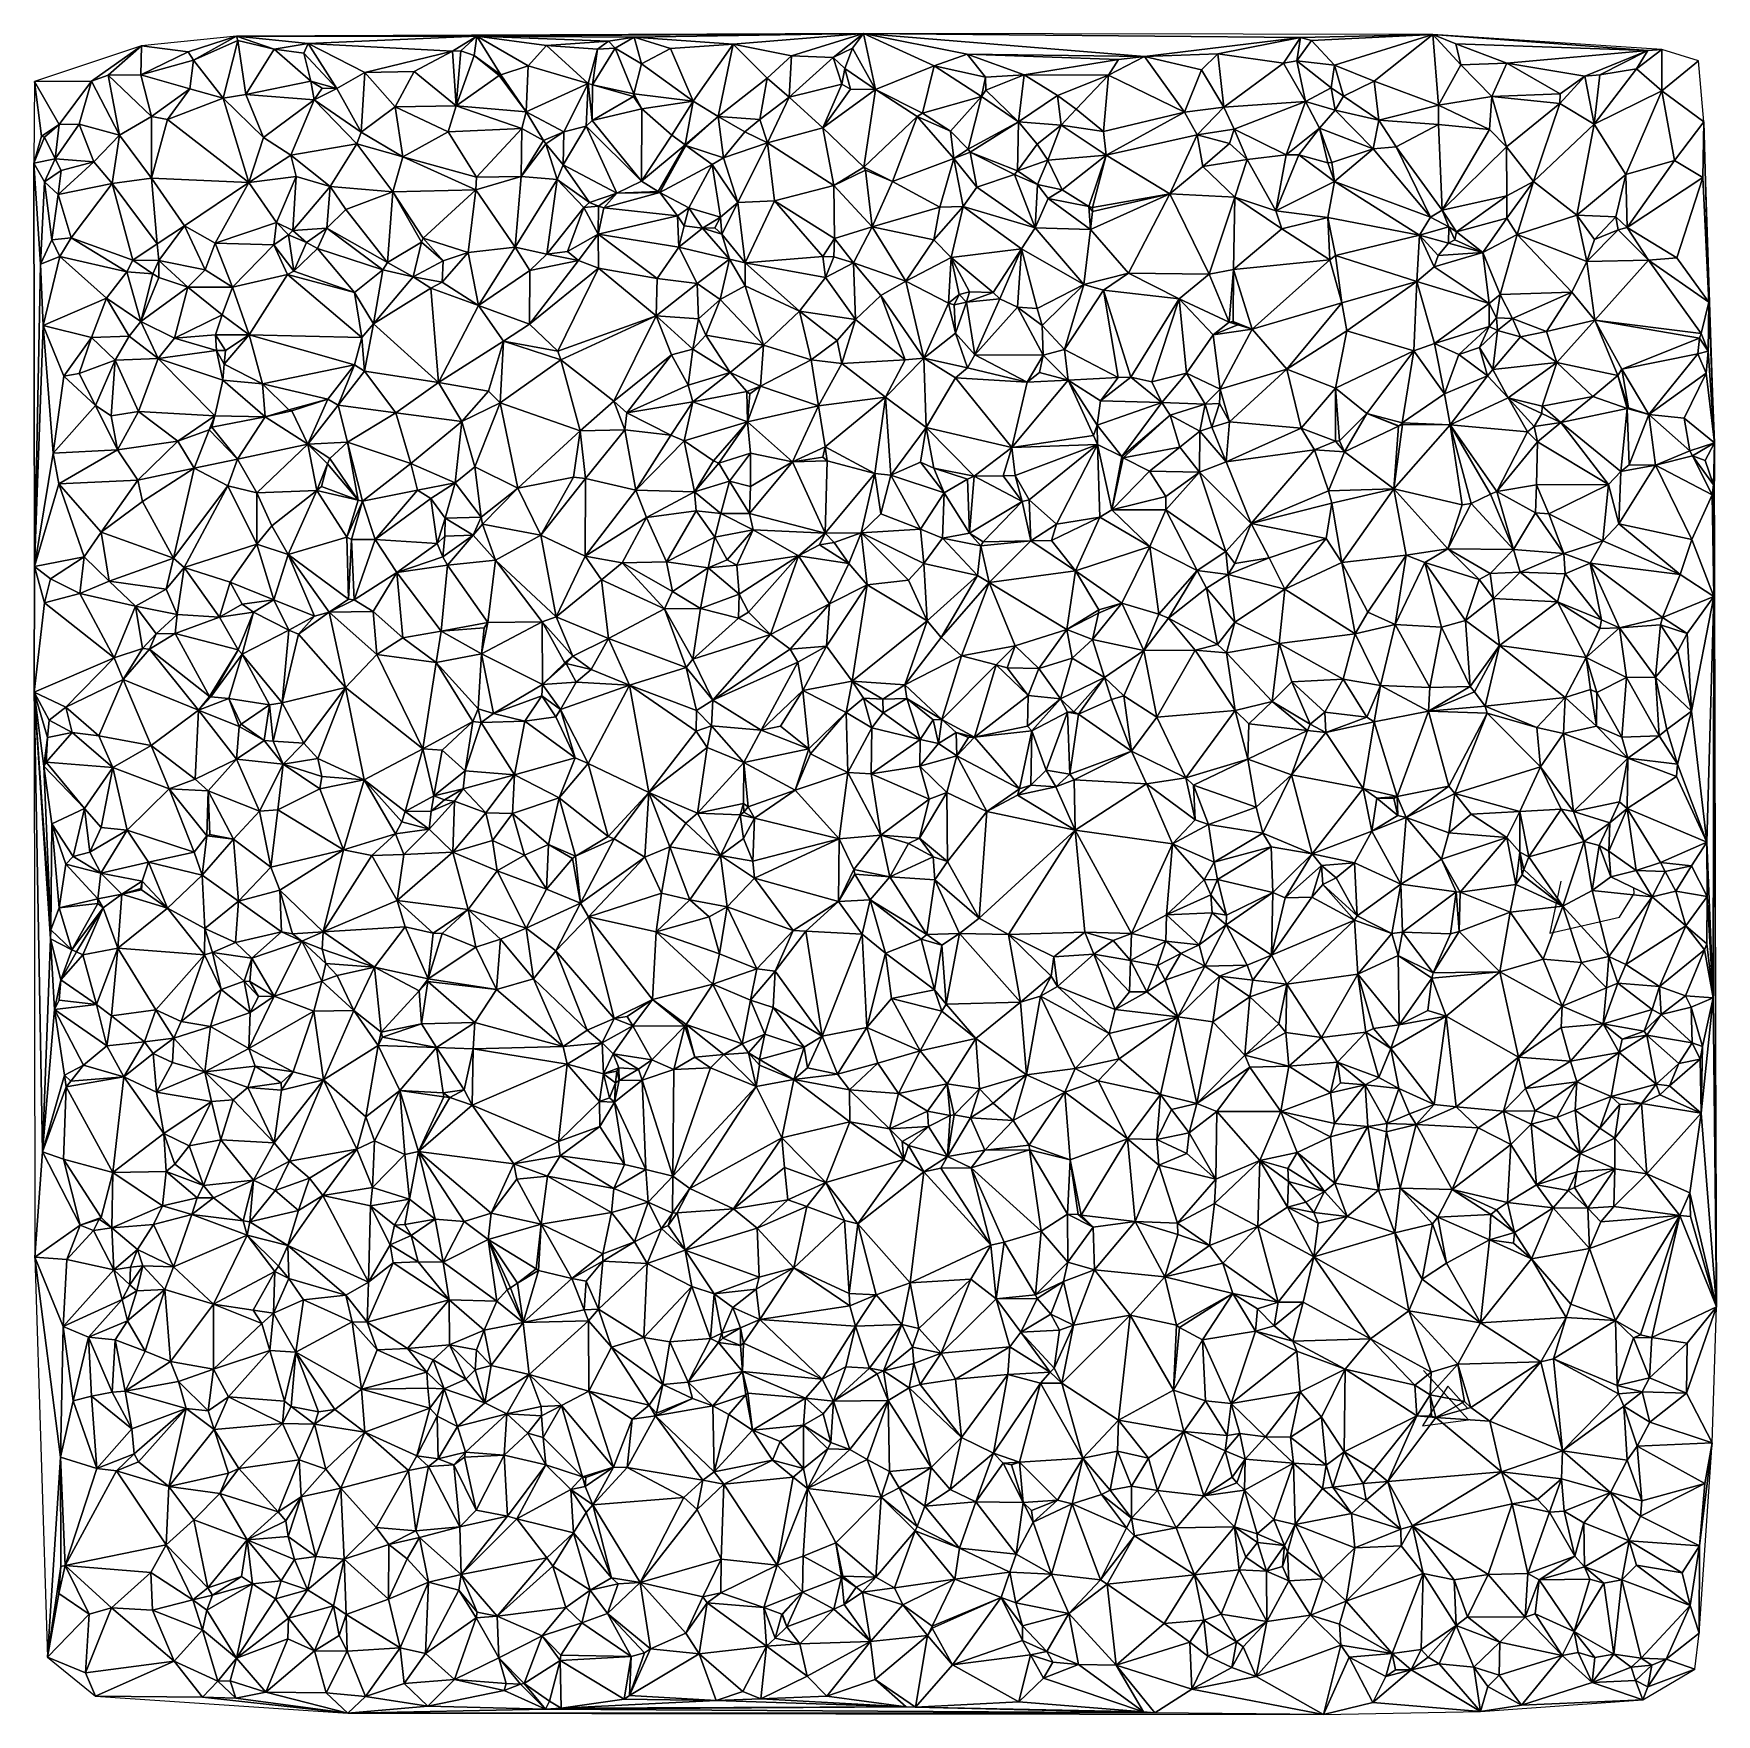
# Model space of a CAD drawing. Header units: metres. Extents: x -15 to 15, y -15 to 15.
import ezdxf

# ---------------------------------------------------------------- set-up
doc = ezdxf.new("R2010")
doc.units = ezdxf.units.M
doc.layers.add('CRACKS', color=1, linetype='Continuous')
doc.layers.add('STREET_MESH', color=7, linetype='Continuous')

msp = doc.modelspace()

# ---------------------------------------------------------------- linework, layer by layer
at = {"layer": 'CRACKS'}
for points in [[(12.21, -0.139, 0.1), (12.016, -1.065, 0.1), (13.258, -0.778, 0.1), (13.521, -0.355, 0.1), (13.511, -0.253, 0.1)], [(10.55, -9.528, 0.1), (10.199, -9.136, 0.1), (9.745, -9.843, 0.1), (10.565, -9.733, 0.1), (9.764, -8.855, 0.1)]]:
    msp.add_polyline3d(points, dxfattribs=at)
at = {"layer": 'STREET_MESH'}
for points in [[(-14.982, 14.115), (-13.965, 14.12), (-13.074, 14.748)], [(-13.965, 14.12), (-13.67, 14.226), (-13.074, 14.748)], [(-13.67, 14.226), (-13.087, 14.235), (-13.074, 14.748)], [(-13.087, 14.235), (-12.246, 14.643), (-13.074, 14.748)], [(-12.246, 14.643), (-11.382, 14.92), (-13.074, 14.748)], [(-12.246, 14.643), (-12.152, 14.496), (-11.382, 14.92)], [(-11.382, 14.92), (-12.152, 14.496), (-11.359, 14.843)], [(-12.152, 14.496), (-11.618, 13.82), (-11.359, 14.843)], [(-11.618, 13.82), (-11.219, 13.881), (-11.359, 14.843)], [(-11.382, 14.92), (-7.099, 14.925), (-0.21, 14.967)], [(-11.382, 14.92), (-10.108, 14.794), (-7.099, 14.925)], [(-10.713, 14.692), (-11.382, 14.92), (-11.359, 14.843)], [(-10.713, 14.692), (-10.108, 14.794), (-11.382, 14.92)], [(-11.219, 13.881), (-10.713, 14.692), (-11.359, 14.843)], [(-11.219, 13.881), (-10.061, 14.121), (-10.713, 14.692)], [(-10.713, 14.692), (-10.181, 14.621), (-10.108, 14.794)], [(-10.061, 14.121), (-10.181, 14.621), (-10.713, 14.692)], [(-10.181, 14.621), (-9.594, 13.987), (-10.108, 14.794)], [(-10.108, 14.794), (-7.532, 14.655), (-7.099, 14.925)], [(-7.532, 14.655), (-10.108, 14.794), (-9.097, 14.276)], [(-10.108, 14.794), (-9.594, 13.987), (-9.097, 14.276)], [(-7.532, 14.655), (-7.387, 14.66), (-7.099, 14.925)], [(-7.387, 14.66), (-7.149, 14.579), (-7.099, 14.925)], [(-7.149, 14.579), (-6.676, 14.231), (-7.099, 14.925)], [(-7.099, 14.925), (-4.298, 14.906), (-0.21, 14.967)], [(-6.189, 14.392), (-5.859, 14.753), (-7.099, 14.925)], [(-6.676, 14.231), (-6.189, 14.392), (-7.099, 14.925)], [(-4.758, 14.836), (-4.298, 14.906), (-7.099, 14.925)], [(-5.859, 14.753), (-4.758, 14.836), (-7.099, 14.925)], [(-6.189, 14.392), (-5.12, 14.079), (-5.859, 14.753)], [(-4.951, 14.691), (-4.758, 14.836), (-5.859, 14.753)], [(-5.12, 14.079), (-4.951, 14.691), (-5.859, 14.753)], [(-5.12, 14.079), (-5.041, 14.056), (-4.951, 14.691)], [(-5.041, 14.056), (-4.636, 14.707), (-4.951, 14.691)], [(-4.636, 14.707), (-5.041, 14.056), (-4.307, 13.894)], [(-4.636, 14.707), (-4.758, 14.836), (-4.951, 14.691)], [(-4.758, 14.836), (-4.636, 14.707), (-4.298, 14.906)], [(-4.636, 14.707), (-4.167, 14.429), (-4.298, 14.906)], [(-4.167, 14.429), (-4.636, 14.707), (-4.307, 13.894)], [(-4.298, 14.906), (-2.536, 14.777), (-0.21, 14.967)], [(-3.65, 14.701), (-2.536, 14.777), (-4.298, 14.906)], [(-4.167, 14.429), (-3.65, 14.701), (-4.298, 14.906)], [(-3.65, 14.701), (-4.167, 14.429), (-3.247, 13.761)], [(-3.65, 14.701), (-3.247, 13.761), (-2.536, 14.777)], [(-3.247, 13.761), (-2.801, 13.492), (-2.536, 14.777)], [(-2.801, 13.492), (-1.929, 14.176), (-2.536, 14.777)], [(-2.536, 14.777), (-1.496, 14.571), (-0.21, 14.967)], [(-1.929, 14.176), (-1.496, 14.571), (-2.536, 14.777)], [(-1.496, 14.571), (-0.751, 14.542), (-0.21, 14.967)], [(-0.751, 14.542), (-0.406, 14.709), (-0.21, 14.967)], [(-0.542, 14.349), (-0.406, 14.709), (-0.751, 14.542)], [(-0.406, 14.709), (-0.542, 14.349), (0.001, 13.972)], [(-0.406, 14.709), (0.001, 13.972), (-0.21, 14.967)], [(7.573, 14.896), (9.931, 14.951), (-0.21, 14.967)], [(1.047, 14.394), (1.633, 14.604), (-0.21, 14.967)], [(1.633, 14.604), (4.793, 14.561), (-0.21, 14.967)], [(4.793, 14.561), (7.573, 14.896), (-0.21, 14.967)], [(0.001, 13.972), (1.047, 14.394), (-0.21, 14.967)], [(7.573, 14.896), (4.793, 14.561), (6.101, 14.605)], [(7.269, 14.444), (7.573, 14.896), (6.101, 14.605)], [(7.573, 14.896), (7.269, 14.444), (7.506, 14.483)], [(7.772, 14.845), (7.573, 14.896), (7.506, 14.483)], [(8.178, 14.403), (7.772, 14.845), (7.506, 14.483)], [(7.573, 14.896), (7.772, 14.845), (9.931, 14.951)], [(7.772, 14.845), (8.178, 14.403), (9.931, 14.951)], [(8.178, 14.403), (8.889, 14.121), (9.931, 14.951)], [(8.889, 14.121), (10.034, 13.693), (9.931, 14.951)], [(10.432, 14.411), (10.34, 14.787), (9.931, 14.951)], [(13.763, 14.668), (14.012, 14.686), (9.931, 14.951)], [(10.34, 14.787), (13.763, 14.668), (9.931, 14.951)], [(10.034, 13.693), (10.432, 14.411), (9.931, 14.951)], [(10.34, 14.787), (10.432, 14.411), (11.252, 14.444)], [(13.763, 14.668), (10.34, 14.787), (11.252, 14.444)], [(-12.246, 14.643), (-13.087, 14.235), (-12.152, 14.496)], [(-13.087, 14.235), (-12.217, 13.983), (-12.152, 14.496)], [(-12.217, 13.983), (-11.618, 13.82), (-12.152, 14.496)], [(-10.181, 14.621), (-10.061, 14.121), (-9.594, 13.987)], [(-8.215, 14.29), (-7.532, 14.655), (-9.097, 14.276)], [(-7.467, 13.681), (-7.532, 14.655), (-8.215, 14.29)], [(-7.532, 14.655), (-7.467, 13.681), (-7.387, 14.66)], [(-7.467, 13.681), (-7.149, 14.579), (-7.387, 14.66)], [(-7.149, 14.579), (-7.467, 13.681), (-6.704, 14.219)], [(-6.676, 14.231), (-7.149, 14.579), (-6.704, 14.219)], [(-6.189, 14.392), (-6.676, 14.231), (-6.223, 13.574)], [(-5.12, 14.079), (-6.189, 14.392), (-6.223, 13.574)], [(-3.247, 13.761), (-4.167, 14.429), (-4.307, 13.894)], [(-1.929, 14.176), (-1.539, 13.836), (-1.496, 14.571)], [(-1.539, 13.836), (-0.751, 14.542), (-1.496, 14.571)], [(-1.539, 13.836), (-0.6, 14.065), (-0.751, 14.542)], [(-0.6, 14.065), (-0.542, 14.349), (-0.751, 14.542)], [(0.001, 13.972), (0.836, 13.549), (1.047, 14.394)], [(0.836, 13.549), (1.889, 13.849), (1.047, 14.394)], [(1.047, 14.394), (1.96, 14.189), (1.633, 14.604)], [(1.889, 13.849), (1.96, 14.189), (1.047, 14.394)], [(1.96, 14.189), (2.65, 14.231), (1.633, 14.604)], [(4.328, 14.507), (4.793, 14.561), (1.633, 14.604)], [(2.65, 14.231), (4.328, 14.507), (1.633, 14.604)], [(4.154, 14.227), (4.328, 14.507), (2.65, 14.231)], [(4.793, 14.561), (4.154, 14.227), (5.508, 13.569)], [(4.328, 14.507), (4.154, 14.227), (4.793, 14.561)], [(4.793, 14.561), (5.811, 14.323), (6.101, 14.605)], [(5.811, 14.323), (4.793, 14.561), (5.508, 13.569)], [(5.811, 14.323), (6.206, 13.655), (6.101, 14.605)], [(6.206, 13.655), (7.269, 14.444), (6.101, 14.605)], [(6.206, 13.655), (7.665, 13.76), (7.269, 14.444)], [(7.269, 14.444), (7.665, 13.76), (7.506, 14.483)], [(8.118, 14.004), (8.178, 14.403), (7.506, 14.483)], [(7.665, 13.76), (8.118, 14.004), (7.506, 14.483)], [(8.342, 13.853), (8.178, 14.403), (8.118, 14.004)], [(8.342, 13.853), (8.889, 14.121), (8.178, 14.403)], [(10.432, 14.411), (10.034, 13.693), (10.984, 13.849)], [(10.432, 14.411), (10.984, 13.849), (11.252, 14.444)], [(10.984, 13.849), (12.201, 13.894), (11.252, 14.444)], [(12.641, 14.208), (13.763, 14.668), (11.252, 14.444)], [(12.201, 13.894), (12.641, 14.208), (11.252, 14.444)], [(12.909, 14.232), (13.763, 14.668), (12.641, 14.208)], [(12.909, 14.232), (13.559, 14.34), (13.763, 14.668)], [(13.559, 14.34), (14.012, 13.951), (14.012, 14.686)], [(13.763, 14.668), (13.559, 14.34), (14.012, 14.686)], [(14.012, 14.686), (14.012, 13.951), (14.662, 14.482)], [(14.012, 13.951), (14.761, 13.395), (14.662, 14.482)], [(-14.858, 13.143), (-14.982, 14.115), (-14.997, 12.661)], [(-14.541, 13.351), (-13.965, 14.12), (-14.982, 14.115)], [(-14.541, 13.351), (-14.982, 14.115), (-14.858, 13.143)], [(-14.186, 13.356), (-13.965, 14.12), (-14.541, 13.351)], [(-14.186, 13.356), (-13.466, 13.157), (-13.965, 14.12)], [(-13.466, 13.157), (-13.67, 14.226), (-13.965, 14.12)], [(-13.087, 14.235), (-13.67, 14.226), (-12.899, 13.492)], [(-13.67, 14.226), (-13.466, 13.157), (-12.899, 13.492)], [(-12.217, 13.983), (-13.087, 14.235), (-12.899, 13.492)], [(-10.061, 14.121), (-11.219, 13.881), (-10.002, 13.785)], [(-9.594, 13.987), (-10.061, 14.121), (-9.859, 13.996)], [(-9.859, 13.996), (-10.061, 14.121), (-10.002, 13.785)], [(-9.594, 13.987), (-9.164, 13.212), (-9.097, 14.276)], [(-9.164, 13.212), (-8.557, 13.663), (-9.097, 14.276)], [(-8.557, 13.663), (-8.215, 14.29), (-9.097, 14.276)], [(-8.557, 13.663), (-7.467, 13.681), (-8.215, 14.29)], [(-7.467, 13.681), (-6.223, 13.574), (-6.704, 14.219)], [(-6.223, 13.574), (-6.676, 14.231), (-6.704, 14.219)], [(-1.929, 14.176), (-2.801, 13.492), (-2.057, 13.44)], [(-1.539, 13.836), (-1.929, 14.176), (-2.057, 13.44)], [(-0.542, 14.349), (-0.6, 14.065), (-0.446, 13.979)], [(0.001, 13.972), (-0.542, 14.349), (-0.446, 13.979)], [(1.968, 13.962), (1.96, 14.189), (1.889, 13.849)], [(1.96, 14.189), (1.968, 13.962), (2.65, 14.231)], [(1.968, 13.962), (2.547, 13.395), (2.65, 14.231)], [(2.65, 14.231), (2.547, 13.395), (3.244, 13.866)], [(4.154, 14.227), (2.65, 14.231), (3.244, 13.866)], [(3.576, 13.619), (4.154, 14.227), (3.244, 13.866)], [(4.061, 13.222), (4.154, 14.227), (3.576, 13.619)], [(4.154, 14.227), (4.061, 13.222), (5.508, 13.569)], [(6.206, 13.655), (5.811, 14.323), (5.508, 13.569)], [(8.972, 13.423), (8.889, 14.121), (8.342, 13.853)], [(8.889, 14.121), (8.972, 13.423), (10.034, 13.693)], [(12.805, 13.353), (12.641, 14.208), (12.195, 13.724)], [(12.641, 14.208), (12.201, 13.894), (12.195, 13.724)], [(12.909, 14.232), (12.641, 14.208), (12.805, 13.353)], [(13.559, 14.34), (12.805, 13.353), (14.012, 13.951)], [(13.559, 14.34), (12.909, 14.232), (12.805, 13.353)], [(-12.612, 13.437), (-12.217, 13.983), (-12.899, 13.492)], [(-12.612, 13.437), (-11.618, 13.82), (-12.217, 13.983)], [(-11.618, 13.82), (-12.612, 13.437), (-11.163, 12.313)], [(-11.618, 13.82), (-10.9, 13.115), (-11.219, 13.881)], [(-10.9, 13.115), (-11.618, 13.82), (-11.163, 12.313)], [(-11.219, 13.881), (-10.9, 13.115), (-10.002, 13.785)], [(-9.594, 13.987), (-9.859, 13.996), (-10.002, 13.785)], [(-9.164, 13.212), (-9.594, 13.987), (-10.002, 13.785)], [(-5.552, 13.219), (-5.12, 14.079), (-6.223, 13.574)], [(-5.12, 14.079), (-5.552, 13.219), (-5.156, 13.32)], [(-5.048, 13.418), (-5.12, 14.079), (-5.156, 13.32)], [(-5.041, 14.056), (-5.12, 14.079), (-5.048, 13.418)], [(-4.313, 13.845), (-5.041, 14.056), (-5.048, 13.418)], [(-4.159, 13.627), (-4.313, 13.845), (-5.048, 13.418)], [(-5.041, 14.056), (-4.313, 13.845), (-4.307, 13.894)], [(-4.313, 13.845), (-4.159, 13.627), (-4.307, 13.894)], [(-4.159, 13.627), (-3.247, 13.761), (-4.307, 13.894)], [(-1.92, 13.022), (-1.539, 13.836), (-2.057, 13.44)], [(-0.939, 13.287), (-1.539, 13.836), (-1.92, 13.022)], [(-0.939, 13.287), (-0.6, 14.065), (-1.539, 13.836)], [(-0.6, 14.065), (-0.939, 13.287), (-0.446, 13.979)], [(-0.939, 13.287), (0.001, 13.972), (-0.446, 13.979)], [(0.001, 13.972), (-0.939, 13.287), (-0.206, 12.586)], [(0.744, 13.49), (0.001, 13.972), (-0.206, 12.586)], [(0.836, 13.549), (0.001, 13.972), (0.744, 13.49)], [(0.836, 13.549), (1.337, 13.228), (1.889, 13.849)], [(1.337, 13.228), (1.651, 12.91), (1.889, 13.849)], [(1.651, 12.91), (2.547, 13.395), (1.889, 13.849)], [(2.547, 13.395), (1.968, 13.962), (1.889, 13.849)], [(2.547, 13.395), (3.31, 13.338), (3.244, 13.866)], [(3.31, 13.338), (3.576, 13.619), (3.244, 13.866)], [(7.665, 13.76), (8.19, 13.606), (8.118, 14.004)], [(8.19, 13.606), (8.342, 13.853), (8.118, 14.004)], [(8.19, 13.606), (8.972, 13.423), (8.342, 13.853)], [(10.034, 13.693), (10.943, 13.257), (10.984, 13.849)], [(10.984, 13.849), (10.943, 13.257), (11.243, 12.95)], [(12.201, 13.894), (10.984, 13.849), (12.195, 13.724)], [(12.195, 13.724), (10.984, 13.849), (11.243, 12.95)], [(14.012, 13.951), (12.805, 13.353), (13.368, 12.459)], [(14.235, 12.709), (14.012, 13.951), (13.368, 12.459)], [(14.235, 12.709), (14.761, 13.395), (14.012, 13.951)], [(-13.466, 13.157), (-12.9, 12.389), (-12.899, 13.492)], [(-12.9, 12.389), (-12.612, 13.437), (-12.899, 13.492)], [(-10.9, 13.115), (-10.417, 12.801), (-10.002, 13.785)], [(-10.417, 12.801), (-9.238, 13.001), (-10.002, 13.785)], [(-9.238, 13.001), (-9.164, 13.212), (-10.002, 13.785)], [(-9.164, 13.212), (-8.421, 12.772), (-8.557, 13.663)], [(-7.61, 13.218), (-7.467, 13.681), (-8.557, 13.663)], [(-8.421, 12.772), (-7.61, 13.218), (-8.557, 13.663)], [(-7.467, 13.681), (-7.61, 13.218), (-6.297, 13.278)], [(-6.223, 13.574), (-7.467, 13.681), (-6.297, 13.278)], [(-5.916, 13.064), (-6.223, 13.574), (-6.297, 13.278)], [(-5.916, 13.064), (-5.552, 13.219), (-6.223, 13.574)], [(-4.165, 12.34), (-4.159, 13.627), (-5.048, 13.418)], [(-4.159, 13.627), (-4.165, 12.34), (-3.625, 13.156)], [(-3.247, 13.761), (-4.159, 13.627), (-3.625, 13.156)], [(-3.389, 12.986), (-3.247, 13.761), (-3.625, 13.156)], [(-2.801, 13.492), (-3.247, 13.761), (-3.389, 12.986)], [(-2.801, 13.492), (-3.389, 12.986), (-3.376, 12.971)], [(-2.705, 12.755), (-2.801, 13.492), (-3.376, 12.971)], [(-2.801, 13.492), (-2.329, 13.219), (-2.057, 13.44)], [(-2.329, 13.219), (-2.801, 13.492), (-2.705, 12.755)], [(1.337, 13.228), (0.836, 13.549), (0.744, 13.49)], [(3.31, 13.338), (4.061, 13.222), (3.576, 13.619)], [(5.508, 13.569), (4.061, 13.222), (4.112, 12.799)], [(5.732, 13.166), (5.508, 13.569), (4.112, 12.799)], [(5.732, 13.166), (6.206, 13.655), (5.508, 13.569)], [(5.732, 13.166), (6.389, 13.263), (6.206, 13.655)], [(6.389, 13.263), (7.665, 13.76), (6.206, 13.655)], [(7.321, 12.81), (7.665, 13.76), (6.389, 13.263)], [(7.321, 12.81), (7.915, 13.281), (7.665, 13.76)], [(7.915, 13.281), (8.19, 13.606), (7.665, 13.76)], [(8.19, 13.606), (7.915, 13.281), (8.866, 12.912)], [(8.972, 13.423), (8.19, 13.606), (8.866, 12.912)], [(10.034, 13.693), (8.972, 13.423), (10.032, 13.346)], [(10.943, 13.257), (10.034, 13.693), (10.032, 13.346)], [(11.725, 12.332), (12.195, 13.724), (11.243, 12.95)], [(11.725, 12.332), (12.805, 13.353), (12.195, 13.724)], [(-14.805, 13.12), (-14.541, 13.351), (-14.858, 13.143)], [(-14.615, 12.735), (-14.541, 13.351), (-14.805, 13.12)], [(-14.615, 12.735), (-14.186, 13.356), (-14.541, 13.351)], [(-13.927, 12.684), (-14.186, 13.356), (-14.615, 12.735)], [(-14.186, 13.356), (-13.927, 12.684), (-13.466, 13.157)], [(-11.163, 12.313), (-12.612, 13.437), (-12.9, 12.389)], [(-8.421, 12.772), (-9.164, 13.212), (-9.238, 13.001)], [(-7.61, 13.218), (-8.421, 12.772), (-7.106, 12.407)], [(-7.61, 13.218), (-7.106, 12.407), (-6.297, 13.278)], [(-7.106, 12.407), (-6.312, 12.419), (-6.297, 13.278)], [(-6.312, 12.419), (-5.916, 13.064), (-6.297, 13.278)], [(-5.916, 13.064), (-5.872, 13.004), (-5.552, 13.219)], [(-5.552, 13.219), (-5.872, 13.004), (-5.561, 12.63)], [(-5.552, 13.219), (-5.561, 12.63), (-5.156, 13.32)], [(-5.561, 12.63), (-4.607, 12.127), (-5.156, 13.32)], [(-4.165, 12.34), (-5.048, 13.418), (-5.156, 13.32)], [(-4.607, 12.127), (-4.165, 12.34), (-5.156, 13.32)], [(-1.92, 13.022), (-2.329, 13.219), (-2.705, 12.755)], [(-2.329, 13.219), (-1.92, 13.022), (-2.057, 13.44)], [(-0.742, 12.259), (-0.939, 13.287), (-1.92, 13.022)], [(-0.939, 13.287), (-0.742, 12.259), (-0.206, 12.586)], [(0.302, 12.333), (0.744, 13.49), (-0.206, 12.586)], [(0.744, 13.49), (0.302, 12.333), (1.398, 12.741)], [(1.337, 13.228), (0.744, 13.49), (1.398, 12.741)], [(1.651, 12.91), (1.337, 13.228), (1.398, 12.741)], [(1.651, 12.91), (1.686, 12.854), (2.547, 13.395)], [(1.686, 12.854), (2.53, 12.52), (2.547, 13.395)], [(2.53, 12.52), (2.883, 13), (2.547, 13.395)], [(2.547, 13.395), (2.883, 13), (3.31, 13.338)], [(3.31, 13.338), (2.883, 13), (3.073, 12.71)], [(3.31, 13.338), (3.073, 12.71), (4.112, 12.799)], [(4.061, 13.222), (3.31, 13.338), (4.112, 12.799)], [(6.309, 13.007), (6.389, 13.263), (5.732, 13.166)], [(6.389, 13.263), (6.309, 13.007), (6.621, 12.722)], [(7.321, 12.81), (6.389, 13.263), (6.621, 12.722)], [(7.545, 12.807), (7.915, 13.281), (7.321, 12.81)], [(7.545, 12.807), (8.063, 12.665), (7.915, 13.281)], [(7.915, 13.281), (8.132, 12.67), (8.866, 12.912)], [(8.063, 12.665), (8.132, 12.67), (7.915, 13.281)], [(9.279, 12.948), (8.972, 13.423), (8.866, 12.912)], [(8.972, 13.423), (9.279, 12.948), (10.032, 13.346)], [(10.032, 13.346), (9.279, 12.948), (10.099, 11.82)], [(10.943, 13.257), (10.032, 13.346), (10.099, 11.82)], [(10.943, 13.257), (10.099, 11.82), (11.243, 12.95)], [(11.725, 12.332), (12.497, 11.733), (12.805, 13.353)], [(12.805, 13.353), (12.497, 11.733), (13.368, 12.459)], [(14.235, 12.709), (14.741, 12.406), (14.761, 13.395)], [(14.761, 13.395), (14.741, 12.406), (14.849, 10.181)], [(14.947, 7.676), (14.761, 13.395), (14.849, 10.181)], [(-14.805, 13.12), (-14.858, 13.143), (-14.997, 12.661)], [(-14.615, 12.735), (-14.805, 13.12), (-14.997, 12.661)], [(-13.466, 13.157), (-13.927, 12.684), (-13.6, 12.297)], [(-12.9, 12.389), (-13.466, 13.157), (-13.6, 12.297)], [(-10.9, 13.115), (-11.163, 12.313), (-10.417, 12.801)], [(-10.417, 12.801), (-9.717, 12.243), (-9.238, 13.001)], [(-9.717, 12.243), (-8.6, 12.15), (-9.238, 13.001)], [(-8.6, 12.15), (-8.421, 12.772), (-9.238, 13.001)], [(-5.872, 13.004), (-5.916, 13.064), (-6.312, 12.419)], [(-5.872, 13.004), (-6.312, 12.419), (-5.67, 12.369)], [(-5.872, 13.004), (-5.67, 12.369), (-5.561, 12.63)], [(-4.165, 12.34), (-3.389, 12.986), (-3.625, 13.156)], [(-4.165, 12.34), (-3.87, 12.155), (-3.389, 12.986)], [(-3.389, 12.986), (-3.87, 12.155), (-3.376, 12.971)], [(-3.87, 12.155), (-3.843, 12.138), (-3.376, 12.971)], [(-3.843, 12.138), (-2.911, 12.636), (-3.376, 12.971)], [(-2.911, 12.636), (-2.705, 12.755), (-3.376, 12.971)], [(-2.449, 11.956), (-1.92, 13.022), (-2.705, 12.755)], [(-1.92, 13.022), (-2.449, 11.956), (-1.795, 11.987)], [(-0.742, 12.259), (-1.92, 13.022), (-1.795, 11.987)], [(1.686, 12.854), (1.651, 12.91), (1.398, 12.741)], [(2.883, 13), (2.53, 12.52), (3.073, 12.71)], [(5.243, 12.115), (5.732, 13.166), (4.112, 12.799)], [(5.835, 12.602), (5.732, 13.166), (5.243, 12.115)], [(5.835, 12.602), (6.309, 13.007), (5.732, 13.166)], [(6.309, 13.007), (5.835, 12.602), (6.621, 12.722)], [(8.132, 12.67), (8.18, 12.333), (8.866, 12.912)], [(8.866, 12.912), (8.18, 12.333), (9.889, 11.698)], [(9.279, 12.948), (8.866, 12.912), (9.889, 11.698)], [(10.099, 11.82), (9.279, 12.948), (9.889, 11.698)], [(10.099, 11.82), (11.248, 12.074), (11.243, 12.95)], [(11.248, 12.074), (11.725, 12.332), (11.243, 12.95)], [(-14.802, 12.324), (-14.615, 12.735), (-14.997, 12.661)], [(-14.98, 5.47), (-14.875, 10.86), (-14.997, 12.661)], [(-14.99, 3.232), (-14.98, 5.47), (-14.997, 12.661)], [(-14.875, 10.86), (-14.802, 12.324), (-14.997, 12.661)], [(-14.615, 12.735), (-14.802, 12.324), (-14.505, 12.531)], [(-13.927, 12.684), (-14.615, 12.735), (-14.505, 12.531)], [(-13.927, 12.684), (-14.561, 12.099), (-13.6, 12.297)], [(-14.561, 12.099), (-13.927, 12.684), (-14.505, 12.531)], [(-10.417, 12.801), (-11.163, 12.313), (-10.318, 12.424)], [(-9.717, 12.243), (-10.417, 12.801), (-10.318, 12.424)], [(-8.421, 12.772), (-8.6, 12.15), (-7.118, 12.181)], [(-7.106, 12.407), (-8.421, 12.772), (-7.118, 12.181)], [(-5.561, 12.63), (-5.67, 12.369), (-5.092, 11.961)], [(-4.607, 12.127), (-5.561, 12.63), (-5.092, 11.961)], [(-3.325, 11.861), (-2.911, 12.636), (-3.843, 12.138)], [(-3.325, 11.861), (-2.758, 11.696), (-2.911, 12.636)], [(-2.911, 12.636), (-2.449, 11.956), (-2.705, 12.755)], [(-2.911, 12.636), (-2.758, 11.696), (-2.449, 11.956)], [(0.302, 12.333), (1.145, 11.875), (1.398, 12.741)], [(1.145, 11.875), (1.562, 11.885), (1.398, 12.741)], [(1.806, 12.231), (1.686, 12.854), (1.398, 12.741)], [(1.562, 11.885), (1.806, 12.231), (1.398, 12.741)], [(2.53, 12.52), (1.686, 12.854), (2.476, 12.457)], [(1.686, 12.854), (1.806, 12.231), (2.476, 12.457)], [(2.53, 12.52), (2.888, 12.277), (3.073, 12.71)], [(2.888, 12.277), (3.33, 12.185), (3.073, 12.71)], [(3.073, 12.71), (3.33, 12.185), (4.112, 12.799)], [(3.33, 12.185), (3.804, 11.889), (4.112, 12.799)], [(3.804, 11.889), (3.867, 11.868), (4.112, 12.799)], [(3.867, 11.868), (5.243, 12.115), (4.112, 12.799)], [(6.403, 12.054), (5.835, 12.602), (5.243, 12.115)], [(5.835, 12.602), (6.403, 12.054), (6.621, 12.722)], [(6.403, 12.054), (7.137, 11.808), (6.621, 12.722)], [(7.137, 11.808), (7.321, 12.81), (6.621, 12.722)], [(7.545, 12.807), (7.321, 12.81), (7.137, 11.808)], [(8.18, 12.333), (7.545, 12.807), (7.137, 11.808)], [(8.063, 12.665), (7.545, 12.807), (8.18, 12.333)], [(8.132, 12.67), (8.063, 12.665), (8.18, 12.333)], [(13.392, 11.512), (14.235, 12.709), (13.368, 12.459)], [(13.392, 11.512), (14.741, 12.406), (14.235, 12.709)], [(-14.676, 11.294), (-14.802, 12.324), (-14.875, 10.86)], [(-14.802, 12.324), (-14.561, 12.099), (-14.505, 12.531)], [(-14.561, 12.099), (-14.802, 12.324), (-14.676, 11.294)], [(-13.6, 12.297), (-14.561, 12.099), (-14.329, 11.328)], [(-13.229, 10.93), (-13.6, 12.297), (-14.329, 11.328)], [(-12.799, 11.223), (-12.9, 12.389), (-13.6, 12.297)], [(-12.799, 11.223), (-13.6, 12.297), (-13.229, 10.93)], [(-12.9, 12.389), (-12.799, 11.223), (-12.309, 11.544)], [(-11.163, 12.313), (-12.9, 12.389), (-12.309, 11.544)], [(-11.764, 11.233), (-11.163, 12.313), (-12.309, 11.544)], [(-11.163, 12.313), (-11.764, 11.233), (-10.669, 11.6)], [(-10.318, 12.424), (-11.163, 12.313), (-10.669, 11.6)], [(-10.382, 11.459), (-10.318, 12.424), (-10.669, 11.6)], [(-10.382, 11.459), (-9.717, 12.243), (-10.318, 12.424)], [(-6.312, 12.419), (-7.118, 12.181), (-6.418, 11.16)], [(-6.312, 12.419), (-7.106, 12.407), (-7.118, 12.181)], [(-5.67, 12.369), (-6.312, 12.419), (-6.418, 11.16)], [(-5.857, 11.039), (-5.67, 12.369), (-6.418, 11.16)], [(-5.857, 11.039), (-5.196, 11.87), (-5.67, 12.369)], [(-5.67, 12.369), (-5.196, 11.87), (-5.092, 11.961)], [(-4.607, 12.127), (-3.87, 12.155), (-4.165, 12.34)], [(-0.742, 12.259), (-0.179, 12.532), (-0.206, 12.586)], [(-0.179, 12.532), (-0.742, 12.259), (-0.057, 11.523)], [(-0.179, 12.532), (0.302, 12.333), (-0.206, 12.586)], [(0.302, 12.333), (-0.179, 12.532), (-0.057, 11.523)], [(1.145, 11.875), (0.302, 12.333), (-0.057, 11.523)], [(2.476, 12.457), (1.806, 12.231), (2.848, 11.505)], [(2.888, 12.277), (2.53, 12.52), (2.476, 12.457)], [(2.888, 12.277), (2.476, 12.457), (2.848, 11.505)], [(8.062, 11.688), (8.18, 12.333), (7.137, 11.808)], [(9.691, 11.374), (8.18, 12.333), (8.062, 11.688)], [(8.18, 12.333), (9.691, 11.374), (9.889, 11.698)], [(11.725, 12.332), (11.248, 12.074), (11.249, 11.677)], [(11.436, 11.385), (11.725, 12.332), (11.249, 11.677)], [(11.725, 12.332), (11.436, 11.385), (12.497, 11.733)], [(12.497, 11.733), (13.19, 11.705), (13.368, 12.459)], [(13.19, 11.705), (13.392, 11.512), (13.368, 12.459)], [(13.392, 11.512), (14.28, 10.974), (14.741, 12.406)], [(14.741, 12.406), (14.28, 10.974), (14.849, 10.181)], [(-14.561, 12.099), (-14.676, 11.294), (-14.329, 11.328)], [(-9.717, 12.243), (-10.382, 11.459), (-9.773, 11.502)], [(-9.717, 12.243), (-9.773, 11.502), (-9.433, 11.831)], [(-8.6, 12.15), (-9.717, 12.243), (-9.433, 11.831)], [(-8.695, 10.891), (-8.6, 12.15), (-9.433, 11.831)], [(-8.6, 12.15), (-8.695, 10.891), (-8.089, 11.251)], [(-8.6, 12.15), (-8.058, 11.323), (-7.118, 12.181)], [(-8.058, 11.323), (-8.6, 12.15), (-8.089, 11.251)], [(-7.118, 12.181), (-8.058, 11.323), (-7.254, 11.068)], [(-7.118, 12.181), (-7.254, 11.068), (-6.418, 11.16)], [(-4.932, 11.891), (-4.607, 12.127), (-5.092, 11.961)], [(-4.607, 12.127), (-4.932, 11.891), (-4.837, 11.863)], [(-3.528, 11.722), (-3.843, 12.138), (-4.837, 11.863)], [(-3.843, 12.138), (-4.607, 12.127), (-4.837, 11.863)], [(-3.87, 12.155), (-4.607, 12.127), (-3.843, 12.138)], [(-3.325, 11.861), (-3.843, 12.138), (-3.528, 11.722)], [(-0.728, 11.317), (-0.742, 12.259), (-1.795, 11.987)], [(-0.742, 12.259), (-0.728, 11.317), (-0.057, 11.523)], [(1.806, 12.231), (1.562, 11.885), (2.848, 11.505)], [(3.076, 12.029), (2.888, 12.277), (2.848, 11.505)], [(3.83, 11.475), (3.076, 12.029), (2.848, 11.505)], [(3.33, 12.185), (2.888, 12.277), (3.076, 12.029)], [(3.804, 11.889), (3.33, 12.185), (3.076, 12.029)], [(3.804, 11.889), (3.076, 12.029), (3.83, 11.475)], [(5.243, 12.115), (3.868, 11.797), (3.83, 11.475)], [(4.51, 10.7), (5.243, 12.115), (3.83, 11.475)], [(3.867, 11.868), (3.868, 11.797), (5.243, 12.115)], [(5.243, 12.115), (4.51, 10.7), (5.945, 10.68)], [(6.403, 12.054), (5.243, 12.115), (5.945, 10.68)], [(6.377, 10.762), (6.403, 12.054), (5.945, 10.68)], [(6.377, 10.762), (7.24, 11.489), (6.403, 12.054)], [(6.403, 12.054), (7.24, 11.489), (7.137, 11.808)], [(10.351, 11.436), (11.248, 12.074), (10.099, 11.82)], [(11.248, 12.074), (10.351, 11.436), (11.249, 11.677)], [(-9.773, 11.502), (-8.695, 10.891), (-9.433, 11.831)], [(-5.196, 11.87), (-5.857, 11.039), (-5.487, 11.084)], [(-4.938, 11.393), (-5.196, 11.87), (-5.487, 11.084)], [(-5.196, 11.87), (-4.932, 11.891), (-5.092, 11.961)], [(-4.938, 11.393), (-4.932, 11.891), (-5.196, 11.87)], [(-4.932, 11.891), (-4.938, 11.393), (-4.837, 11.863)], [(-4.938, 11.393), (-3.528, 11.722), (-4.837, 11.863)], [(-4.938, 11.393), (-3.504, 11.162), (-3.528, 11.722)], [(-3.325, 11.861), (-3.528, 11.722), (-3.408, 11.545)], [(-3.528, 11.722), (-3.504, 11.162), (-3.408, 11.545)], [(-3.079, 11.503), (-3.325, 11.861), (-3.408, 11.545)], [(-3.325, 11.861), (-3.079, 11.503), (-2.758, 11.696)], [(-3.079, 11.503), (-2.862, 11.504), (-2.758, 11.696)], [(-2.758, 11.696), (-2.862, 11.504), (-2.739, 11.392)], [(-2.449, 11.956), (-2.758, 11.696), (-2.739, 11.392)], [(-2.32, 10.88), (-2.449, 11.956), (-2.739, 11.392)], [(-2.449, 11.956), (-2.32, 10.88), (-1.795, 11.987)], [(-2.32, 10.88), (-0.934, 10.997), (-1.795, 11.987)], [(-0.934, 10.997), (-0.728, 11.317), (-1.795, 11.987)], [(1.04, 11.295), (1.145, 11.875), (-0.057, 11.523)], [(1.562, 11.885), (1.04, 11.295), (1.347, 10.975)], [(1.562, 11.885), (1.145, 11.875), (1.04, 11.295)], [(2.604, 11.131), (1.562, 11.885), (1.347, 10.975)], [(1.562, 11.885), (2.604, 11.131), (2.848, 11.505)], [(3.868, 11.797), (3.804, 11.889), (3.83, 11.475)], [(3.804, 11.889), (3.868, 11.797), (3.867, 11.868)], [(7.24, 11.489), (8.062, 11.688), (7.137, 11.808)], [(9.691, 11.374), (10.216, 11.523), (9.889, 11.698)], [(10.216, 11.523), (10.099, 11.82), (9.889, 11.698)], [(10.216, 11.523), (10.351, 11.436), (10.099, 11.82)], [(12.497, 11.733), (11.436, 11.385), (12.674, 10.904)], [(12.809, 11.301), (12.497, 11.733), (12.674, 10.904)], [(12.809, 11.301), (13.19, 11.705), (12.497, 11.733)], [(13.19, 11.705), (12.809, 11.301), (13.232, 11.47)], [(13.392, 11.512), (13.19, 11.705), (13.232, 11.47)], [(-12.799, 11.223), (-12.769, 10.922), (-12.309, 11.544)], [(-12.769, 10.922), (-11.944, 10.757), (-12.309, 11.544)], [(-11.944, 10.757), (-11.764, 11.233), (-12.309, 11.544)], [(-11.764, 11.233), (-10.721, 11.202), (-10.669, 11.6)], [(-10.721, 11.202), (-10.456, 11.381), (-10.669, 11.6)], [(-10.456, 11.381), (-10.382, 11.459), (-10.669, 11.6)], [(-10.456, 11.381), (-10.137, 11.245), (-10.382, 11.459)], [(-10.382, 11.459), (-10.137, 11.245), (-9.773, 11.502)], [(-9.773, 11.502), (-10.137, 11.245), (-9.943, 11.14)], [(-8.777, 10.76), (-9.773, 11.502), (-9.943, 11.14)], [(-8.777, 10.76), (-8.695, 10.891), (-9.773, 11.502)], [(-4.938, 11.393), (-5.487, 11.084), (-5.291, 10.927)], [(-4.932, 10.79), (-4.938, 11.393), (-5.291, 10.927)], [(-3.89, 10.602), (-4.938, 11.393), (-4.932, 10.79)], [(-3.89, 10.602), (-3.504, 11.162), (-4.938, 11.393)], [(-3.504, 11.162), (-3.079, 11.503), (-3.408, 11.545)], [(-3.079, 11.503), (-3.504, 11.162), (-2.601, 10.948)], [(-2.862, 11.504), (-3.079, 11.503), (-2.739, 11.392)], [(-3.079, 11.503), (-2.601, 10.948), (-2.739, 11.392)], [(-0.728, 11.317), (-0.388, 10.883), (-0.057, 11.523)], [(-0.388, 10.883), (0.544, 10.555), (-0.057, 11.523)], [(0.544, 10.555), (1.04, 11.295), (-0.057, 11.523)], [(2.848, 11.505), (2.604, 11.131), (3.715, 10.498)], [(3.83, 11.475), (2.848, 11.505), (3.715, 10.498)], [(4.51, 10.7), (3.83, 11.475), (3.715, 10.498)], [(6.377, 10.762), (8.094, 10.935), (7.24, 11.489)], [(7.24, 11.489), (8.094, 10.935), (8.062, 11.688)], [(9.691, 11.374), (8.062, 11.688), (8.2, 11.016)], [(8.062, 11.688), (8.094, 10.935), (8.2, 11.016)], [(10.212, 11.234), (10.216, 11.523), (9.691, 11.374)], [(10.212, 11.234), (10.321, 11.292), (10.216, 11.523)], [(10.321, 11.292), (10.351, 11.436), (10.216, 11.523)], [(10.351, 11.436), (10.321, 11.292), (10.82, 11.07)], [(10.351, 11.436), (10.82, 11.07), (11.249, 11.677)], [(10.82, 11.07), (11.436, 11.385), (11.249, 11.677)], [(13.771, 10.931), (13.232, 11.47), (12.674, 10.904)], [(13.232, 11.47), (12.809, 11.301), (12.674, 10.904)], [(13.392, 11.512), (13.232, 11.47), (13.771, 10.931)], [(14.28, 10.974), (13.392, 11.512), (13.771, 10.931)], [(-14.529, 10.994), (-14.676, 11.294), (-14.875, 10.86)], [(-14.676, 11.294), (-14.529, 10.994), (-14.329, 11.328)], [(-14.529, 10.994), (-13.34, 10.724), (-14.329, 11.328)], [(-13.34, 10.724), (-13.229, 10.93), (-14.329, 11.328)], [(-12.769, 10.922), (-12.799, 11.223), (-13.229, 10.93)], [(-11.764, 11.233), (-11.944, 10.757), (-11.455, 10.447)], [(-10.721, 11.202), (-11.764, 11.233), (-11.455, 10.447)], [(-10.721, 11.202), (-11.455, 10.447), (-10.472, 10.677)], [(-10.359, 10.734), (-10.456, 11.381), (-10.721, 11.202)], [(-10.359, 10.734), (-10.721, 11.202), (-10.472, 10.677)], [(-10.137, 11.245), (-10.456, 11.381), (-10.359, 10.734)], [(-10.137, 11.245), (-10.359, 10.734), (-9.943, 11.14)], [(-9.943, 11.14), (-10.359, 10.734), (-9.28, 10.352)], [(-8.777, 10.76), (-9.943, 11.14), (-9.28, 10.352)], [(-8.695, 10.891), (-8.237, 10.632), (-8.089, 11.251)], [(-8.237, 10.632), (-7.699, 10.917), (-8.089, 11.251)], [(-7.699, 10.917), (-8.058, 11.323), (-8.089, 11.251)], [(-8.058, 11.323), (-7.699, 10.917), (-7.254, 11.068)], [(-7.254, 11.068), (-7.069, 10.121), (-6.418, 11.16)], [(-7.069, 10.121), (-6.159, 10.744), (-6.418, 11.16)], [(-6.159, 10.744), (-5.857, 11.039), (-6.418, 11.16)], [(-3.177, 10.514), (-3.504, 11.162), (-3.89, 10.602)], [(-3.504, 11.162), (-3.177, 10.514), (-2.601, 10.948)], [(-2.601, 10.948), (-2.32, 10.88), (-2.739, 11.392)], [(-0.728, 11.317), (-0.934, 10.997), (-0.741, 10.992)], [(-0.388, 10.883), (-0.728, 11.317), (-0.741, 10.992)], [(1.347, 10.975), (1.04, 11.295), (0.544, 10.555)], [(2.099, 10.352), (2.604, 11.131), (1.347, 10.975)], [(2.099, 10.352), (2.214, 10.244), (2.604, 11.131)], [(2.214, 10.244), (2.53, 10.092), (2.604, 11.131)], [(2.53, 10.092), (2.884, 10.067), (2.604, 11.131)], [(2.604, 11.131), (2.884, 10.067), (3.715, 10.498)], [(9.649, 10.553), (9.691, 11.374), (8.2, 11.016)], [(9.649, 10.553), (9.953, 10.814), (9.691, 11.374)], [(9.953, 10.814), (10.028, 11.015), (9.691, 11.374)], [(10.028, 11.015), (10.212, 11.234), (9.691, 11.374)], [(10.212, 11.234), (10.028, 11.015), (10.82, 11.07)], [(10.321, 11.292), (10.212, 11.234), (10.82, 11.07)], [(11.436, 11.385), (10.82, 11.07), (11.131, 10.317)], [(12.405, 10.361), (11.436, 11.385), (11.131, 10.317)], [(11.436, 11.385), (12.405, 10.361), (12.674, 10.904)], [(-14.875, 10.86), (-14.98, 5.47), (-14.829, 9.764)], [(-14.529, 10.994), (-14.875, 10.86), (-14.829, 9.764)], [(-13.701, 10.252), (-14.529, 10.994), (-14.829, 9.764)], [(-13.34, 10.724), (-14.529, 10.994), (-13.701, 10.252)], [(-13.34, 10.724), (-12.873, 10.688), (-13.229, 10.93)], [(-12.873, 10.688), (-12.769, 10.922), (-13.229, 10.93)], [(-12.769, 10.922), (-12.873, 10.688), (-12.765, 10.624)], [(-12.249, 10.449), (-12.769, 10.922), (-12.765, 10.624)], [(-12.249, 10.449), (-11.944, 10.757), (-12.769, 10.922)], [(-8.695, 10.891), (-8.777, 10.76), (-8.237, 10.632)], [(-8.237, 10.632), (-7.72, 10.541), (-7.699, 10.917)], [(-7.699, 10.917), (-7.72, 10.541), (-7.254, 11.068)], [(-7.72, 10.541), (-7.069, 10.121), (-7.254, 11.068)], [(-6.164, 9.791), (-4.932, 10.79), (-5.291, 10.927)], [(-6.159, 10.744), (-6.164, 9.791), (-5.291, 10.927)], [(-5.857, 11.039), (-6.159, 10.744), (-5.291, 10.927)], [(-5.487, 11.084), (-5.857, 11.039), (-5.291, 10.927)], [(-3.177, 10.514), (-2.766, 10.232), (-2.601, 10.948)], [(-2.601, 10.948), (-2.766, 10.232), (-2.319, 10.471)], [(-2.32, 10.88), (-2.601, 10.948), (-2.319, 10.471)], [(-2.32, 10.88), (-0.891, 10.621), (-0.934, 10.997)], [(-1.353, 10.022), (-2.32, 10.88), (-2.319, 10.471)], [(-0.891, 10.621), (-2.32, 10.88), (-1.353, 10.022)], [(-0.934, 10.997), (-0.891, 10.621), (-0.741, 10.992)], [(-0.891, 10.621), (-0.388, 10.883), (-0.741, 10.992)], [(-0.388, 10.883), (-0.891, 10.621), (-0.354, 9.872)], [(-0.388, 10.883), (-0.354, 9.872), (0.094, 10.299)], [(0.544, 10.555), (-0.388, 10.883), (0.094, 10.299)], [(1.305, 10.163), (1.347, 10.975), (0.544, 10.555)], [(1.305, 10.163), (1.49, 10.32), (1.347, 10.975)], [(1.49, 10.32), (1.676, 10.366), (1.347, 10.975)], [(1.676, 10.366), (2.099, 10.352), (1.347, 10.975)], [(8.094, 10.935), (6.377, 10.762), (6.715, 9.701)], [(8.311, 10.169), (8.094, 10.935), (6.715, 9.701)], [(8.094, 10.935), (8.311, 10.169), (8.2, 11.016)], [(8.311, 10.169), (9.649, 10.553), (8.2, 11.016)], [(10.935, 10.157), (9.953, 10.814), (9.649, 10.553)], [(10.82, 11.07), (10.028, 11.015), (9.953, 10.814)], [(10.935, 10.157), (10.82, 11.07), (9.953, 10.814)], [(10.82, 11.07), (10.935, 10.157), (11.131, 10.317)], [(12.405, 10.361), (12.818, 9.86), (12.674, 10.904)], [(12.818, 9.86), (13.771, 10.931), (12.674, 10.904)], [(12.818, 9.86), (14.714, 9.626), (13.771, 10.931)], [(14.28, 10.974), (13.771, 10.931), (14.849, 10.181)], [(13.771, 10.931), (14.714, 9.626), (14.849, 10.181)], [(-13.085, 9.84), (-13.34, 10.724), (-13.701, 10.252)], [(-13.34, 10.724), (-13.085, 9.84), (-12.873, 10.688)], [(-12.873, 10.688), (-13.085, 9.84), (-12.765, 10.624)], [(-13.085, 9.84), (-12.249, 10.449), (-12.765, 10.624)], [(-11.944, 10.757), (-12.249, 10.449), (-11.455, 10.447)], [(-11.455, 10.447), (-11.158, 9.601), (-10.472, 10.677)], [(-11.158, 9.601), (-9.15, 9.551), (-10.472, 10.677)], [(-9.28, 10.352), (-10.359, 10.734), (-10.472, 10.677)], [(-9.15, 9.551), (-9.28, 10.352), (-10.472, 10.677)], [(-8.944, 9.793), (-8.777, 10.76), (-9.28, 10.352)], [(-8.237, 10.632), (-8.777, 10.76), (-8.944, 9.793)], [(-7.92, 10.432), (-8.237, 10.632), (-8.944, 9.793)], [(-7.92, 10.432), (-7.72, 10.541), (-8.237, 10.632)], [(-7.069, 10.121), (-7.72, 10.541), (-7.92, 10.432)], [(-6.159, 10.744), (-7.069, 10.121), (-6.164, 9.791)], [(-5.661, 9.31), (-4.932, 10.79), (-6.164, 9.791)], [(-4.932, 10.79), (-5.661, 9.31), (-3.906, 9.936)], [(-3.89, 10.602), (-4.932, 10.79), (-3.906, 9.936)], [(-3.177, 10.514), (-3.89, 10.602), (-3.906, 9.936)], [(-3.151, 9.886), (-3.177, 10.514), (-3.906, 9.936)], [(-2.766, 10.232), (-3.177, 10.514), (-3.151, 9.886)], [(-0.354, 9.872), (-0.891, 10.621), (-1.353, 10.022)], [(0.863, 9.185), (0.544, 10.555), (0.094, 10.299)], [(0.863, 9.185), (1.305, 10.163), (0.544, 10.555)], [(2.884, 10.067), (2.97, 9.767), (3.715, 10.498)], [(2.97, 9.767), (3.368, 9.34), (3.715, 10.498)], [(3.368, 9.34), (4.063, 10.393), (3.715, 10.498)], [(4.063, 10.393), (4.51, 10.7), (3.715, 10.498)], [(4.51, 10.7), (4.063, 10.393), (5.412, 10.244)], [(4.51, 10.7), (5.412, 10.244), (5.945, 10.68)], [(5.412, 10.244), (6.304, 9.828), (5.945, 10.68)], [(6.304, 9.828), (6.377, 10.762), (5.945, 10.68)], [(6.304, 9.828), (6.371, 9.84), (6.377, 10.762)], [(6.377, 10.762), (6.371, 9.84), (6.715, 9.701)], [(8.311, 10.169), (8.398, 9.672), (9.649, 10.553)], [(9.649, 10.553), (8.398, 9.672), (9.593, 9.313)], [(9.959, 9.447), (9.649, 10.553), (9.593, 9.313)], [(9.959, 9.447), (10.935, 10.157), (9.649, 10.553)], [(-13.966, 9.55), (-13.701, 10.252), (-14.829, 9.764)], [(-13.294, 9.577), (-13.701, 10.252), (-13.966, 9.55)], [(-13.294, 9.577), (-13.085, 9.84), (-13.701, 10.252)], [(-12.249, 10.449), (-13.085, 9.84), (-12.49, 9.54)], [(-11.64, 9.957), (-12.249, 10.449), (-12.49, 9.54)], [(-12.249, 10.449), (-11.64, 9.957), (-11.455, 10.447)], [(-11.64, 9.957), (-11.158, 9.601), (-11.455, 10.447)], [(-9.15, 9.551), (-8.944, 9.793), (-9.28, 10.352)], [(-7.787, 8.749), (-7.92, 10.432), (-8.944, 9.793)], [(-7.069, 10.121), (-7.92, 10.432), (-7.787, 8.749)], [(-2.766, 10.232), (-3.151, 9.886), (-3.024, 9.593)], [(-1.994, 9.416), (-2.766, 10.232), (-3.024, 9.593)], [(-2.766, 10.232), (-1.994, 9.416), (-2.319, 10.471)], [(-1.994, 9.416), (-1.353, 10.022), (-2.319, 10.471)], [(-0.354, 9.872), (0.529, 9.152), (0.094, 10.299)], [(0.529, 9.152), (0.863, 9.185), (0.094, 10.299)], [(1.49, 10.32), (1.305, 10.163), (1.402, 10.132)], [(1.623, 10.18), (1.49, 10.32), (1.402, 10.132)], [(1.623, 10.18), (1.676, 10.366), (1.49, 10.32)], [(1.676, 10.366), (1.623, 10.18), (2.099, 10.352)], [(1.623, 10.18), (2.214, 10.244), (2.099, 10.352)], [(2.214, 10.244), (1.623, 10.18), (1.769, 9.242)], [(2.53, 10.092), (2.214, 10.244), (1.769, 9.242)], [(4.063, 10.393), (3.368, 9.34), (4.325, 8.841)], [(4.063, 10.393), (4.548, 8.848), (5.412, 10.244)], [(4.063, 10.393), (4.325, 8.841), (4.548, 8.848)], [(4.548, 8.848), (4.926, 8.76), (5.412, 10.244)], [(5.412, 10.244), (4.926, 8.76), (5.541, 8.917)], [(6.019, 9.599), (5.412, 10.244), (5.541, 8.917)], [(6.019, 9.599), (6.304, 9.828), (5.412, 10.244)], [(10.935, 10.157), (11.063, 9.904), (11.131, 10.317)], [(11.063, 9.904), (11.352, 9.89), (11.131, 10.317)], [(11.352, 9.89), (12.405, 10.361), (11.131, 10.317)], [(11.352, 9.89), (11.957, 9.662), (12.405, 10.361)], [(11.957, 9.662), (12.818, 9.86), (12.405, 10.361)], [(-11.758, 9.599), (-11.64, 9.957), (-12.49, 9.54)], [(-11.758, 9.599), (-11.158, 9.601), (-11.64, 9.957)], [(-6.626, 9.484), (-7.069, 10.121), (-7.787, 8.749)], [(-7.069, 10.121), (-6.626, 9.484), (-6.164, 9.791)], [(-3.906, 9.936), (-5.661, 9.31), (-5.604, 9.152)], [(-4.658, 8.419), (-3.906, 9.936), (-5.604, 9.152)], [(-4.658, 8.419), (-3.631, 9.241), (-3.906, 9.936)], [(-3.253, 9.342), (-3.151, 9.886), (-3.906, 9.936)], [(-3.631, 9.241), (-3.253, 9.342), (-3.906, 9.936)], [(-1.994, 9.416), (-1.147, 9.152), (-1.353, 10.022)], [(-1.147, 9.152), (-0.679, 9.5), (-1.353, 10.022)], [(-0.679, 9.5), (-0.354, 9.872), (-1.353, 10.022)], [(1.429, 9.631), (1.305, 10.163), (0.863, 9.185)], [(1.305, 10.163), (1.429, 9.631), (1.402, 10.132)], [(1.429, 9.631), (1.623, 10.18), (1.402, 10.132)], [(1.769, 9.242), (1.623, 10.18), (1.429, 9.631)], [(2.986, 9.239), (2.53, 10.092), (1.769, 9.242)], [(2.97, 9.767), (2.884, 10.067), (2.53, 10.092)], [(2.986, 9.239), (2.97, 9.767), (2.53, 10.092)], [(8.311, 10.169), (6.715, 9.701), (7.328, 8.988)], [(8.398, 9.672), (8.311, 10.169), (7.328, 8.988)], [(10.937, 9.751), (10.935, 10.157), (9.959, 9.447)], [(11.063, 9.904), (10.935, 10.157), (10.937, 9.751)], [(11.085, 9.678), (11.063, 9.904), (10.937, 9.751)], [(11.063, 9.904), (11.085, 9.678), (11.352, 9.89)], [(14.714, 9.626), (14.836, 9.309), (14.849, 10.181)], [(14.836, 9.309), (14.947, 7.676), (14.849, 10.181)], [(-14.98, 5.47), (-14.648, 7.494), (-14.829, 9.764)], [(-14.457, 8.864), (-13.966, 9.55), (-14.829, 9.764)], [(-14.648, 7.494), (-14.457, 8.864), (-14.829, 9.764)], [(-13.085, 9.84), (-13.294, 9.577), (-12.781, 9.18)], [(-12.49, 9.54), (-13.085, 9.84), (-12.781, 9.18)], [(-11.737, 9.321), (-11.758, 9.599), (-12.49, 9.54)], [(-11.579, 9.319), (-11.158, 9.601), (-11.758, 9.599)], [(-11.737, 9.321), (-11.579, 9.319), (-11.758, 9.599)], [(-11.158, 9.601), (-11.603, 9.075), (-10.921, 8.727)], [(-11.158, 9.601), (-11.579, 9.319), (-11.603, 9.075)], [(-9.283, 9.066), (-11.158, 9.601), (-10.921, 8.727)], [(-11.158, 9.601), (-9.283, 9.066), (-9.15, 9.551)], [(-8.944, 9.793), (-9.15, 9.551), (-9.102, 8.95)], [(-7.787, 8.749), (-8.944, 9.793), (-9.102, 8.95)], [(-6.626, 9.484), (-5.661, 9.31), (-6.164, 9.791)], [(-3.151, 9.886), (-3.253, 9.342), (-3.024, 9.593)], [(-0.679, 9.5), (-0.601, 9.087), (-0.354, 9.872)], [(-0.354, 9.872), (-0.601, 9.087), (0.529, 9.152)], [(1.643, 9.013), (1.429, 9.631), (0.863, 9.185)], [(1.643, 9.013), (1.769, 9.242), (1.429, 9.631)], [(2.97, 9.767), (2.986, 9.239), (3.368, 9.34)], [(6.144, 8.632), (6.019, 9.599), (5.541, 8.917)], [(6.456, 9.778), (6.304, 9.828), (6.019, 9.599)], [(6.456, 9.778), (6.019, 9.599), (6.715, 9.701)], [(6.019, 9.599), (6.144, 8.632), (6.715, 9.701)], [(6.715, 9.701), (6.144, 8.632), (7.328, 8.988)], [(6.304, 9.828), (6.456, 9.778), (6.371, 9.84)], [(6.371, 9.84), (6.456, 9.778), (6.715, 9.701)], [(8.2, 8.647), (8.398, 9.672), (7.328, 8.988)], [(9.593, 9.313), (8.398, 9.672), (8.2, 8.647)], [(10.937, 9.751), (9.959, 9.447), (10.397, 9.251)], [(10.764, 9.377), (10.937, 9.751), (10.397, 9.251)], [(10.764, 9.377), (11.085, 9.678), (10.937, 9.751)], [(11.085, 9.678), (10.764, 9.377), (10.998, 8.985)], [(11.085, 9.678), (10.998, 8.985), (11.495, 9.565)], [(11.352, 9.89), (11.085, 9.678), (11.495, 9.565)], [(11.957, 9.662), (11.352, 9.89), (11.495, 9.565)], [(11.957, 9.662), (11.495, 9.565), (12.14, 9.109)], [(12.818, 9.86), (11.957, 9.662), (12.14, 9.109)], [(13.23, 8.873), (12.818, 9.86), (12.14, 9.109)], [(14.681, 9.539), (14.714, 9.626), (12.818, 9.86)], [(13.301, 8.986), (14.681, 9.539), (12.818, 9.86)], [(13.23, 8.873), (13.301, 8.986), (12.818, 9.86)], [(14.714, 9.626), (14.681, 9.539), (14.836, 9.309)], [(-14.457, 8.864), (-14.187, 8.91), (-13.966, 9.55)], [(-14.187, 8.91), (-13.547, 9.149), (-13.966, 9.55)], [(-13.547, 9.149), (-13.294, 9.577), (-13.966, 9.55)], [(-13.294, 9.577), (-13.547, 9.149), (-12.781, 9.18)], [(-11.737, 9.321), (-12.49, 9.54), (-12.781, 9.18)], [(-11.629, 8.794), (-11.737, 9.321), (-12.781, 9.18)], [(-11.737, 9.321), (-11.629, 8.794), (-11.603, 9.075)], [(-11.579, 9.319), (-11.737, 9.321), (-11.603, 9.075)], [(-9.15, 9.551), (-9.283, 9.066), (-9.102, 8.95)], [(-6.894, 8.598), (-6.626, 9.484), (-7.787, 8.749)], [(-6.626, 9.484), (-6.894, 8.598), (-6.685, 8.389)], [(-6.626, 9.484), (-6.685, 8.389), (-5.604, 9.152)], [(-5.661, 9.31), (-6.626, 9.484), (-5.604, 9.152)], [(-3.631, 9.241), (-3.339, 8.704), (-3.253, 9.342)], [(-3.253, 9.342), (-3.339, 8.704), (-2.586, 8.929)], [(-3.253, 9.342), (-2.586, 8.929), (-3.024, 9.593)], [(-2.586, 8.929), (-1.994, 9.416), (-3.024, 9.593)], [(-2.046, 8.688), (-1.994, 9.416), (-2.586, 8.929)], [(-1.994, 9.416), (-2.046, 8.688), (-1.147, 9.152)], [(-0.601, 9.087), (-0.679, 9.5), (-1.147, 9.152)], [(3.368, 9.34), (2.986, 9.239), (3.435, 8.794)], [(4.325, 8.841), (3.368, 9.34), (3.435, 8.794)], [(8.757, 8.197), (9.593, 9.313), (8.2, 8.647)], [(9.593, 9.313), (8.757, 8.197), (9.385, 8.033)], [(10.137, 8.55), (9.593, 9.313), (9.385, 8.033)], [(10.137, 8.55), (9.959, 9.447), (9.593, 9.313)], [(9.959, 9.447), (10.137, 8.55), (10.397, 9.251)], [(10.907, 8.868), (10.764, 9.377), (10.397, 9.251)], [(10.998, 8.985), (10.764, 9.377), (10.907, 8.868)], [(11.495, 9.565), (10.998, 8.985), (12.14, 9.109)], [(14.681, 9.539), (13.301, 8.986), (14.651, 9.262)], [(14.681, 9.539), (14.651, 9.262), (14.836, 9.309)], [(14.836, 9.309), (14.651, 9.262), (14.802, 8.915)], [(14.836, 9.309), (14.802, 8.915), (14.947, 7.676)], [(-14.187, 8.91), (-13.897, 8.338), (-13.547, 9.149)], [(-13.547, 9.149), (-13.897, 8.338), (-13.619, 8.157)], [(-13.132, 8.231), (-13.547, 9.149), (-13.619, 8.157)], [(-13.547, 9.149), (-13.132, 8.231), (-12.781, 9.18)], [(-13.132, 8.231), (-11.77, 8.156), (-12.781, 9.18)], [(-11.77, 8.156), (-11.629, 8.794), (-12.781, 9.18)], [(-11.603, 9.075), (-11.629, 8.794), (-10.921, 8.727)], [(-9.283, 9.066), (-10.921, 8.727), (-9.758, 8.455)], [(-9.569, 8.347), (-9.283, 9.066), (-9.758, 8.455)], [(-9.283, 9.066), (-9.569, 8.347), (-9.102, 8.95)], [(-6.685, 8.389), (-5.262, 7.889), (-5.604, 9.152)], [(-5.262, 7.889), (-4.658, 8.419), (-5.604, 9.152)], [(-4.43, 8.209), (-3.631, 9.241), (-4.658, 8.419)], [(-3.631, 9.241), (-4.43, 8.209), (-3.339, 8.704)], [(-1.147, 9.152), (-2.046, 8.688), (-1.014, 8.337)], [(-0.601, 9.087), (-1.147, 9.152), (-1.014, 8.337)], [(0.18, 8.489), (-0.601, 9.087), (-1.014, 8.337)], [(-0.601, 9.087), (0.18, 8.489), (0.529, 9.152)], [(0.18, 8.489), (0.863, 9.185), (0.529, 9.152)], [(0.18, 8.489), (0.907, 7.948), (0.863, 9.185)], [(0.907, 7.948), (1.427, 8.833), (0.863, 9.185)], [(1.427, 8.833), (1.643, 9.013), (0.863, 9.185)], [(2.703, 8.756), (1.643, 9.013), (1.427, 8.833)], [(1.643, 9.013), (2.703, 8.756), (1.769, 9.242)], [(2.703, 8.756), (2.986, 9.239), (1.769, 9.242)], [(2.703, 8.756), (2.925, 8.931), (2.986, 9.239)], [(2.986, 9.239), (2.925, 8.931), (3.435, 8.794)], [(10.137, 8.55), (10.907, 8.868), (10.397, 9.251)], [(12.14, 9.109), (10.998, 8.985), (11.274, 8.475)], [(11.88, 8.331), (12.14, 9.109), (11.274, 8.475)], [(11.88, 8.331), (12.784, 8.498), (12.14, 9.109)], [(12.784, 8.498), (13.23, 8.873), (12.14, 9.109)], [(14.651, 9.262), (13.301, 8.986), (13.777, 8.178)], [(14.802, 8.915), (14.651, 9.262), (13.777, 8.178)], [(-13.897, 8.338), (-14.457, 8.864), (-14.648, 7.494)], [(-13.897, 8.338), (-14.187, 8.91), (-14.457, 8.864)], [(-11.629, 8.794), (-11.77, 8.156), (-10.875, 8.139)], [(-10.921, 8.727), (-11.629, 8.794), (-10.875, 8.139)], [(-10.451, 8.262), (-10.921, 8.727), (-10.875, 8.139)], [(-10.921, 8.727), (-10.451, 8.262), (-9.758, 8.455)], [(-9.569, 8.347), (-8.546, 8.207), (-9.102, 8.95)], [(-8.546, 8.207), (-7.787, 8.749), (-9.102, 8.95)], [(-7.787, 8.749), (-8.546, 8.207), (-7.369, 8.054)], [(-6.894, 8.598), (-7.787, 8.749), (-7.369, 8.054)], [(-4.43, 8.209), (-3.255, 8.407), (-3.339, 8.704)], [(-3.339, 8.704), (-3.255, 8.407), (-2.586, 8.929)], [(-2.586, 8.929), (-3.255, 8.407), (-2.292, 8.588)], [(-2.046, 8.688), (-2.586, 8.929), (-2.292, 8.588)], [(1.427, 8.833), (0.907, 7.948), (2.432, 7.593)], [(2.703, 8.756), (1.427, 8.833), (2.432, 7.593)], [(3.888, 7.805), (3.435, 8.794), (2.432, 7.593)], [(3.435, 8.794), (2.703, 8.756), (2.432, 7.593)], [(2.925, 8.931), (2.703, 8.756), (3.435, 8.794)], [(4.012, 8.426), (4.325, 8.841), (3.435, 8.794)], [(3.951, 7.988), (4.012, 8.426), (3.435, 8.794)], [(3.888, 7.805), (3.951, 7.988), (3.435, 8.794)], [(4.548, 8.848), (4.012, 8.426), (5.104, 8.396)], [(4.325, 8.841), (4.012, 8.426), (4.548, 8.848)], [(4.926, 8.76), (4.548, 8.848), (5.104, 8.396)], [(5.541, 8.917), (4.926, 8.76), (5.104, 8.396)], [(5.873, 8.367), (5.541, 8.917), (5.104, 8.396)], [(5.873, 8.367), (6.144, 8.632), (5.541, 8.917)], [(6.144, 8.632), (6.309, 8.048), (7.328, 8.988)], [(6.309, 8.048), (7.586, 7.934), (7.328, 8.988)], [(7.586, 7.934), (8.2, 8.647), (7.328, 8.988)], [(10.907, 8.868), (10.137, 8.55), (10.241, 7.998)], [(10.907, 8.868), (10.241, 7.998), (11.274, 8.475)], [(10.998, 8.985), (10.907, 8.868), (11.274, 8.475)], [(13.396, 8.286), (13.23, 8.873), (12.784, 8.498)], [(13.23, 8.873), (13.415, 8.301), (13.301, 8.986)], [(13.23, 8.873), (13.396, 8.286), (13.415, 8.301)], [(13.301, 8.986), (13.415, 8.301), (13.777, 8.178)], [(14.411, 8.116), (14.802, 8.915), (13.777, 8.178)], [(14.802, 8.915), (14.411, 8.116), (14.947, 7.676)], [(-10.451, 8.262), (-10.397, 8.246), (-9.758, 8.455)], [(-10.397, 8.246), (-10.113, 7.649), (-9.758, 8.455)], [(-10.113, 7.649), (-9.569, 8.347), (-9.758, 8.455)], [(-6.685, 8.389), (-6.894, 8.598), (-7.369, 8.054)], [(-5.262, 7.889), (-4.467, 7.904), (-4.658, 8.419)], [(-4.467, 7.904), (-4.43, 8.209), (-4.658, 8.419)], [(-3.255, 8.407), (-4.43, 8.209), (-3.645, 7.809)], [(-3.255, 8.407), (-3.645, 7.809), (-3.41, 7.708)], [(-2.281, 8.052), (-3.255, 8.407), (-3.41, 7.708)], [(-3.255, 8.407), (-2.281, 8.052), (-2.292, 8.588)], [(-2.235, 8.548), (-2.046, 8.688), (-2.292, 8.588)], [(-2.281, 8.052), (-2.235, 8.548), (-2.292, 8.588)], [(-2.046, 8.688), (-2.281, 8.052), (-1.014, 8.337)], [(-2.046, 8.688), (-2.235, 8.548), (-2.281, 8.052)], [(-0.895, 7.604), (0.18, 8.489), (-1.014, 8.337)], [(0.18, 8.489), (-0.895, 7.604), (-0.012, 7.128)], [(0.277, 7.097), (0.18, 8.489), (-0.012, 7.128)], [(0.907, 7.948), (0.18, 8.489), (0.277, 7.097)], [(4.012, 8.426), (3.951, 7.988), (5.104, 8.396)], [(3.951, 7.988), (4.393, 7.431), (5.104, 8.396)], [(4.393, 7.431), (5.25, 8.168), (5.104, 8.396)], [(5.25, 8.168), (5.873, 8.367), (5.104, 8.396)], [(6.132, 8.378), (6.144, 8.632), (5.873, 8.367)], [(6.144, 8.632), (6.132, 8.378), (6.309, 8.048)], [(7.586, 7.934), (8.197, 7.705), (8.2, 8.647)], [(8.197, 7.705), (8.268, 7.708), (8.2, 8.647)], [(8.268, 7.708), (8.757, 8.197), (8.2, 8.647)], [(10.241, 7.998), (10.137, 8.55), (9.385, 8.033)], [(10.241, 7.998), (11.618, 7.871), (11.274, 8.475)], [(11.872, 8.197), (11.88, 8.331), (11.274, 8.475)], [(11.618, 7.871), (11.736, 7.969), (11.274, 8.475)], [(11.736, 7.969), (11.872, 8.197), (11.274, 8.475)], [(12.784, 8.498), (11.88, 8.331), (12.214, 8.038)], [(13.396, 8.286), (12.784, 8.498), (12.214, 8.038)], [(-13.503, 7.55), (-13.897, 8.338), (-14.648, 7.494)], [(-13.897, 8.338), (-13.503, 7.55), (-13.619, 8.157)], [(-13.503, 7.55), (-13.132, 8.231), (-13.619, 8.157)], [(-13.132, 8.231), (-13.503, 7.55), (-12.431, 7.702)], [(-11.77, 8.156), (-13.132, 8.231), (-12.431, 7.702)], [(-11.869, 7.905), (-11.77, 8.156), (-12.431, 7.702)], [(-11.869, 7.905), (-11.823, 7.953), (-11.77, 8.156)], [(-11.77, 8.156), (-11.823, 7.953), (-10.875, 8.139)], [(-11.823, 7.953), (-11.364, 7.383), (-10.875, 8.139)], [(-11.364, 7.383), (-10.113, 7.649), (-10.875, 8.139)], [(-10.397, 8.246), (-10.451, 8.262), (-10.875, 8.139)], [(-10.113, 7.649), (-10.397, 8.246), (-10.875, 8.139)], [(-9.406, 7.686), (-9.569, 8.347), (-10.113, 7.649)], [(-9.569, 8.347), (-9.406, 7.686), (-8.546, 8.207)], [(-9.406, 7.686), (-8.28, 7.308), (-8.546, 8.207)], [(-8.546, 8.207), (-8.28, 7.308), (-7.369, 8.054)], [(-7.138, 7.25), (-6.685, 8.389), (-7.369, 8.054)], [(-6.685, 8.389), (-7.138, 7.25), (-6.368, 6.865)], [(-5.262, 7.889), (-6.685, 8.389), (-6.368, 6.865)], [(-3.645, 7.809), (-4.43, 8.209), (-4.467, 7.904)], [(-2.281, 8.052), (-1.475, 7.336), (-1.014, 8.337)], [(-1.475, 7.336), (-0.895, 7.604), (-1.014, 8.337)], [(5.25, 8.168), (4.393, 7.431), (4.417, 7.406)], [(5.25, 8.168), (4.417, 7.406), (5.422, 7.597)], [(5.25, 8.168), (5.78, 7.884), (5.873, 8.367)], [(5.78, 7.884), (5.25, 8.168), (5.422, 7.597)], [(5.873, 8.367), (5.78, 7.884), (5.996, 7.953)], [(6.132, 8.378), (5.873, 8.367), (5.996, 7.953)], [(6.309, 8.048), (6.132, 8.378), (5.996, 7.953)], [(8.359, 7.514), (8.757, 8.197), (8.268, 7.708)], [(8.359, 7.514), (9.321, 7.975), (8.757, 8.197)], [(8.757, 8.197), (9.328, 7.981), (9.385, 8.033)], [(9.321, 7.975), (9.328, 7.981), (8.757, 8.197)], [(11.872, 8.197), (11.736, 7.969), (12.214, 8.038)], [(11.88, 8.331), (11.872, 8.197), (12.214, 8.038)], [(13.396, 8.286), (12.214, 8.038), (13.278, 7.166)], [(13.428, 7.284), (13.396, 8.286), (13.278, 7.166)], [(13.415, 8.301), (13.396, 8.286), (13.777, 8.178)], [(13.396, 8.286), (13.428, 7.284), (13.777, 8.178)], [(13.428, 7.284), (13.899, 7.277), (13.777, 8.178)], [(13.899, 7.277), (14.508, 7.535), (13.777, 8.178)], [(14.508, 7.535), (14.411, 8.116), (13.777, 8.178)], [(14.411, 8.116), (14.508, 7.535), (14.947, 7.676)], [(-12.138, 7.224), (-11.869, 7.905), (-12.431, 7.702)], [(-12.138, 7.224), (-11.364, 7.383), (-11.869, 7.905)], [(-11.364, 7.383), (-11.823, 7.953), (-11.869, 7.905)], [(-8.28, 7.308), (-7.487, 6.961), (-7.369, 8.054)], [(-7.487, 6.961), (-7.138, 7.25), (-7.369, 8.054)], [(-5.382, 7.066), (-5.262, 7.889), (-6.368, 6.865)], [(-5.164, 7.038), (-5.262, 7.889), (-5.382, 7.066)], [(-5.164, 7.038), (-4.467, 7.904), (-5.262, 7.889)], [(-4.467, 7.904), (-5.164, 7.038), (-4.271, 6.83)], [(-3.645, 7.809), (-4.467, 7.904), (-4.271, 6.83)], [(-3.645, 7.809), (-4.271, 6.83), (-3.41, 7.708)], [(-2.887, 7.352), (-2.281, 8.052), (-3.41, 7.708)], [(-2.887, 7.352), (-2.791, 7.311), (-2.281, 8.052)], [(-2.281, 8.052), (-2.791, 7.311), (-2.226, 7.493)], [(-1.475, 7.336), (-2.281, 8.052), (-2.226, 7.493)], [(0.907, 7.948), (0.277, 7.097), (0.804, 7.333)], [(0.907, 7.948), (0.804, 7.333), (1.038, 7.226)], [(1.761, 7.083), (0.907, 7.948), (1.038, 7.226)], [(0.907, 7.948), (1.761, 7.083), (2.432, 7.593)], [(3.954, 7.643), (3.888, 7.805), (2.432, 7.593)], [(3.951, 7.988), (3.888, 7.805), (3.954, 7.643)], [(4.393, 7.431), (3.951, 7.988), (3.954, 7.643)], [(5.78, 7.884), (5.422, 7.597), (5.773, 7.153)], [(6.248, 7.338), (5.78, 7.884), (5.773, 7.153)], [(5.78, 7.884), (6.248, 7.338), (5.996, 7.953)], [(6.248, 7.338), (6.309, 8.048), (5.996, 7.953)], [(7.586, 7.934), (6.309, 8.048), (6.248, 7.338)], [(7.821, 7.553), (7.586, 7.934), (6.248, 7.338)], [(7.821, 7.553), (8.197, 7.705), (7.586, 7.934)], [(9.321, 7.975), (8.359, 7.514), (9.234, 6.855)], [(10.241, 7.998), (9.388, 8.003), (9.234, 6.855)], [(9.388, 8.003), (9.321, 7.975), (9.234, 6.855)], [(10.451, 6.568), (10.241, 7.998), (9.234, 6.855)], [(9.328, 7.981), (9.321, 7.975), (9.388, 8.003)], [(9.328, 7.981), (9.388, 8.003), (9.385, 8.033)], [(9.388, 8.003), (10.241, 7.998), (9.385, 8.033)], [(10.451, 6.568), (10.616, 6.595), (10.241, 7.998)], [(11.618, 7.871), (10.241, 7.998), (11.074, 6.805)], [(10.241, 7.998), (10.959, 6.763), (11.074, 6.805)], [(10.616, 6.595), (10.959, 6.763), (10.241, 7.998)], [(11.799, 7.694), (11.618, 7.871), (11.074, 6.805)], [(11.799, 7.694), (11.736, 7.969), (11.618, 7.871)], [(11.736, 7.969), (11.799, 7.694), (12.214, 8.038)], [(11.799, 7.694), (13.061, 6.934), (12.214, 8.038)], [(12.214, 8.038), (13.061, 6.934), (13.278, 7.166)], [(-13.503, 7.55), (-14.648, 7.494), (-14.55, 6.943)], [(-13.141, 7.007), (-13.503, 7.55), (-14.55, 6.943)], [(-13.503, 7.55), (-13.141, 7.007), (-12.431, 7.702)], [(-13.141, 7.007), (-12.138, 7.224), (-12.431, 7.702)], [(-11.364, 7.383), (-11.02, 6.787), (-10.113, 7.649)], [(-11.02, 6.787), (-9.954, 6.827), (-10.113, 7.649)], [(-9.722, 7.394), (-9.406, 7.686), (-10.113, 7.649)], [(-10.113, 7.649), (-9.954, 6.827), (-9.764, 7.299)], [(-9.722, 7.394), (-10.113, 7.649), (-9.764, 7.299)], [(-9.722, 7.394), (-9.215, 6.651), (-9.406, 7.686)], [(-9.406, 7.686), (-9.138, 6.635), (-8.28, 7.308)], [(-9.406, 7.686), (-9.215, 6.651), (-9.138, 6.635)], [(-4.271, 6.83), (-3.224, 6.803), (-3.41, 7.708)], [(-3.224, 6.803), (-2.887, 7.352), (-3.41, 7.708)], [(-0.938, 7.419), (-0.895, 7.604), (-1.475, 7.336)], [(-0.938, 7.419), (-0.862, 7.357), (-0.895, 7.604)], [(-0.895, 7.604), (-0.862, 7.357), (-0.012, 7.128)], [(1.761, 7.083), (2.276, 7.09), (2.432, 7.593)], [(2.276, 7.09), (2.487, 7.092), (2.432, 7.593)], [(2.487, 7.092), (3.954, 7.643), (2.432, 7.593)], [(3.954, 7.643), (2.487, 7.092), (2.742, 6.658)], [(3.224, 6.226), (3.954, 7.643), (2.742, 6.658)], [(3.224, 6.226), (3.999, 6.349), (3.954, 7.643)], [(3.954, 7.643), (3.999, 6.349), (4.215, 6.48)], [(4.393, 7.431), (3.954, 7.643), (4.215, 6.48)], [(5.422, 7.597), (4.417, 7.406), (4.881, 7.173)], [(5.422, 7.597), (4.881, 7.173), (5.773, 7.153)], [(7.821, 7.553), (6.248, 7.338), (6.695, 6.235)], [(8.073, 6.817), (7.821, 7.553), (6.695, 6.235)], [(8.197, 7.705), (7.821, 7.553), (8.359, 7.514)], [(8.359, 7.514), (7.821, 7.553), (8.073, 6.817)], [(9.234, 6.855), (8.359, 7.514), (8.073, 6.817)], [(8.197, 7.705), (8.359, 7.514), (8.268, 7.708)], [(11.781, 6.928), (11.799, 7.694), (11.074, 6.805)], [(11.799, 7.694), (11.781, 6.928), (13.061, 6.934)], [(13.899, 7.277), (14.557, 7.441), (14.508, 7.535)], [(14.508, 7.535), (14.557, 7.441), (14.947, 7.676)], [(14.557, 7.441), (14.783, 7.358), (14.947, 7.676)], [(14.783, 7.358), (14.93, 6.929), (14.947, 7.676)], [(14.947, 7.676), (14.93, 6.929), (14.936, 4.937)], [(14.947, 7.676), (14.936, 4.937), (14.983, -7.722)], [(-14.648, 7.494), (-14.98, 5.47), (-14.55, 6.943)], [(-12.138, 7.224), (-13.141, 7.007), (-13.056, 6.629)], [(-12.507, 5.618), (-12.138, 7.224), (-13.056, 6.629)], [(-12.138, 7.224), (-12.507, 5.618), (-11.535, 6.908)], [(-11.364, 7.383), (-12.138, 7.224), (-11.535, 6.908)], [(-11.02, 6.787), (-11.364, 7.383), (-11.535, 6.908)], [(-9.954, 6.827), (-9.867, 6.898), (-9.764, 7.299)], [(-9.867, 6.898), (-9.215, 6.651), (-9.764, 7.299)], [(-9.215, 6.651), (-9.722, 7.394), (-9.764, 7.299)], [(-8.28, 7.308), (-9.138, 6.635), (-8.156, 6.829)], [(-7.487, 6.961), (-8.28, 7.308), (-8.156, 6.829)], [(-7.023, 6.349), (-7.138, 7.25), (-7.487, 6.961)], [(-7.138, 7.25), (-7.023, 6.349), (-6.368, 6.865)], [(-2.887, 7.352), (-3.224, 6.803), (-2.791, 7.311)], [(-3.224, 6.803), (-2.601, 6.992), (-2.791, 7.311)], [(-2.791, 7.311), (-2.601, 6.992), (-2.226, 7.493)], [(-2.601, 6.992), (-2.223, 6.895), (-2.226, 7.493)], [(-1.475, 7.336), (-2.223, 6.895), (-2.242, 6.416)], [(-0.893, 6.067), (-1.475, 7.336), (-2.242, 6.416)], [(-2.223, 6.895), (-1.475, 7.336), (-2.226, 7.493)], [(-0.862, 7.357), (-0.938, 7.419), (-1.475, 7.336)], [(-0.893, 6.067), (-0.862, 7.357), (-1.475, 7.336)], [(-0.862, 7.357), (-0.893, 6.067), (-0.012, 7.128)], [(0.277, 7.097), (1.225, 6.782), (0.804, 7.333)], [(0.804, 7.333), (1.225, 6.782), (1.038, 7.226)], [(1.225, 6.782), (1.643, 7.025), (1.038, 7.226)], [(1.643, 7.025), (1.761, 7.083), (1.038, 7.226)], [(4.417, 7.406), (4.393, 7.431), (4.215, 6.48)], [(4.417, 7.406), (4.215, 6.48), (4.881, 7.173)], [(6.248, 7.338), (5.773, 7.153), (6.695, 6.235)], [(13.899, 7.277), (13.244, 6.232), (14.548, 5.951)], [(13.244, 6.232), (13.899, 7.277), (13.278, 7.166)], [(13.899, 7.277), (13.428, 7.284), (13.278, 7.166)], [(14.557, 7.441), (13.899, 7.277), (14.908, 6.749)], [(13.899, 7.277), (14.548, 5.951), (14.908, 6.749)], [(14.783, 7.358), (14.557, 7.441), (14.93, 6.929)], [(14.93, 6.929), (14.557, 7.441), (14.908, 6.749)], [(-14.98, 5.47), (-14.1, 5.641), (-14.55, 6.943)], [(-13.796, 6.081), (-13.141, 7.007), (-14.55, 6.943)], [(-14.1, 5.641), (-13.796, 6.081), (-14.55, 6.943)], [(-13.141, 7.007), (-13.796, 6.081), (-13.056, 6.629)], [(-11.535, 6.908), (-12.507, 5.618), (-12.314, 5.452)], [(-11.019, 5.872), (-11.535, 6.908), (-12.314, 5.452)], [(-11.019, 5.872), (-11.02, 6.787), (-11.535, 6.908)], [(-9.215, 6.651), (-9.867, 6.898), (-9.954, 6.827)], [(-7.92, 6.682), (-7.487, 6.961), (-8.156, 6.829)], [(-7.663, 6.331), (-7.487, 6.961), (-7.92, 6.682)], [(-7.023, 6.349), (-7.487, 6.961), (-7.663, 6.331)], [(-5.963, 6.03), (-5.382, 7.066), (-6.368, 6.865)], [(-5.164, 7.038), (-5.382, 7.066), (-5.963, 6.03)], [(-5.164, 7.038), (-5.963, 6.03), (-5.174, 5.657)], [(-4.271, 6.83), (-5.164, 7.038), (-5.174, 5.657)], [(-2.752, 6.416), (-2.601, 6.992), (-3.224, 6.803)], [(-2.601, 6.992), (-2.752, 6.416), (-2.242, 6.416)], [(-2.223, 6.895), (-2.601, 6.992), (-2.242, 6.416)], [(-0.893, 6.067), (-0.253, 6.071), (-0.012, 7.128)], [(-0.253, 6.071), (0.099, 6.408), (-0.012, 7.128)], [(0.099, 6.408), (0.277, 7.097), (-0.012, 7.128)], [(0.277, 7.097), (0.099, 6.408), (0.805, 6.136)], [(1.225, 6.782), (0.277, 7.097), (0.805, 6.136)], [(1.225, 6.782), (1.674, 6.067), (1.643, 7.025)], [(1.674, 6.067), (1.761, 7.083), (1.643, 7.025)], [(1.761, 7.083), (1.674, 6.067), (2.612, 6.629)], [(2.276, 7.09), (1.761, 7.083), (2.612, 6.629)], [(2.487, 7.092), (2.276, 7.09), (2.612, 6.629)], [(2.487, 7.092), (2.612, 6.629), (2.742, 6.658)], [(4.215, 6.48), (5.173, 6.718), (4.881, 7.173)], [(4.881, 7.173), (5.173, 6.718), (5.773, 7.153)], [(5.173, 6.718), (5.177, 6.48), (5.773, 7.153)], [(5.177, 6.48), (6.244, 5.74), (5.773, 7.153)], [(5.773, 7.153), (6.244, 5.74), (6.695, 6.235)], [(11.762, 6.426), (11.781, 6.928), (11.074, 6.805)], [(11.999, 6.409), (11.781, 6.928), (11.762, 6.426)], [(13.061, 6.934), (11.781, 6.928), (11.999, 6.409)], [(13.061, 6.934), (11.999, 6.409), (12.959, 5.927)], [(13.244, 6.232), (13.061, 6.934), (12.959, 5.927)], [(13.061, 6.934), (13.244, 6.232), (13.278, 7.166)], [(14.93, 6.929), (14.908, 6.749), (14.936, 4.937)], [(-13.796, 6.081), (-12.507, 5.618), (-13.056, 6.629)], [(-9.954, 6.827), (-11.02, 6.787), (-10.752, 6.199)], [(-11.02, 6.787), (-11.019, 5.872), (-10.752, 6.199)], [(-10.465, 5.684), (-9.954, 6.827), (-10.752, 6.199)], [(-9.415, 5.997), (-9.954, 6.827), (-10.465, 5.684)], [(-9.415, 5.997), (-9.215, 6.651), (-9.954, 6.827)], [(-9.215, 6.651), (-9.415, 5.997), (-9.138, 6.635)], [(-9.415, 5.997), (-9.334, 5.955), (-9.138, 6.635)], [(-9.138, 6.635), (-9.334, 5.955), (-8.913, 5.955)], [(-8.156, 6.829), (-9.138, 6.635), (-8.913, 5.955)], [(-7.92, 6.682), (-8.156, 6.829), (-8.913, 5.955)], [(-7.806, 5.882), (-7.92, 6.682), (-8.913, 5.955)], [(-7.806, 5.882), (-7.663, 6.331), (-7.92, 6.682)], [(-7.023, 6.349), (-6.999, 6.228), (-6.368, 6.865)], [(-6.999, 6.228), (-5.963, 6.03), (-6.368, 6.865)], [(-4.271, 6.83), (-5.174, 5.657), (-4.079, 6.347)], [(-3.224, 6.803), (-4.271, 6.83), (-4.079, 6.347)], [(-3.192, 6.463), (-3.224, 6.803), (-4.079, 6.347)], [(-2.752, 6.416), (-3.224, 6.803), (-3.192, 6.463)], [(1.195, 5.976), (1.225, 6.782), (0.805, 6.136)], [(1.195, 5.976), (1.674, 6.067), (1.225, 6.782)], [(1.674, 6.067), (1.918, 5.912), (2.612, 6.629)], [(1.918, 5.912), (2.77, 5.931), (2.612, 6.629)], [(2.612, 6.629), (2.77, 5.931), (2.742, 6.658)], [(2.77, 5.931), (3.224, 6.226), (2.742, 6.658)], [(5.173, 6.718), (4.215, 6.48), (5.177, 6.48)], [(8.131, 6.598), (8.073, 6.817), (6.695, 6.235)], [(8.029, 5.969), (8.131, 6.598), (6.695, 6.235)], [(8.131, 6.598), (8.029, 5.969), (8.308, 5.541)], [(8.131, 6.598), (9.234, 6.855), (8.073, 6.817)], [(8.131, 6.598), (8.308, 5.541), (9.234, 6.855)], [(9.234, 6.855), (8.308, 5.541), (9.456, 5.673)], [(10.199, 5.787), (9.234, 6.855), (9.456, 5.673)], [(10.199, 5.787), (10.451, 6.568), (9.234, 6.855)], [(10.959, 6.763), (10.616, 6.595), (11.366, 5.772)], [(10.959, 6.763), (11.366, 5.772), (11.074, 6.805)], [(11.366, 5.772), (11.762, 6.426), (11.074, 6.805)], [(14.908, 6.749), (14.548, 5.951), (14.936, 4.937)], [(-7.806, 5.882), (-7.672, 6.01), (-7.663, 6.331)], [(-7.672, 6.01), (-7.169, 6.027), (-7.663, 6.331)], [(-7.169, 6.027), (-7.023, 6.349), (-7.663, 6.331)], [(-7.023, 6.349), (-7.169, 6.027), (-6.999, 6.228)], [(-5.174, 5.657), (-4.51, 5.535), (-4.079, 6.347)], [(-4.51, 5.535), (-3.724, 5.554), (-4.079, 6.347)], [(-3.724, 5.554), (-3.192, 6.463), (-4.079, 6.347)], [(-3.724, 5.554), (-2.86, 5.994), (-3.192, 6.463)], [(-2.86, 5.994), (-2.752, 6.416), (-3.192, 6.463)], [(-2.752, 6.416), (-2.86, 5.994), (-2.181, 6.127)], [(-2.752, 6.416), (-2.181, 6.127), (-2.242, 6.416)], [(-2.181, 6.127), (-0.893, 6.067), (-2.242, 6.416)], [(0.099, 6.408), (-0.253, 6.071), (0.805, 6.136)], [(3.999, 6.349), (3.14, 5.934), (3.563, 5.392)], [(3.14, 5.934), (3.999, 6.349), (3.224, 6.226)], [(3.999, 6.349), (3.563, 5.392), (4.89, 5.827)], [(4.215, 6.48), (3.999, 6.349), (4.89, 5.827)], [(5.177, 6.48), (4.215, 6.48), (4.89, 5.827)], [(5.731, 5.4), (5.177, 6.48), (4.89, 5.827)], [(5.731, 5.4), (6.244, 5.74), (5.177, 6.48)], [(10.616, 6.595), (10.451, 6.568), (10.199, 5.787)], [(11.366, 5.772), (10.616, 6.595), (10.199, 5.787)], [(11.762, 6.426), (11.366, 5.772), (12.264, 5.703)], [(11.999, 6.409), (11.762, 6.426), (12.264, 5.703)], [(12.959, 5.927), (11.999, 6.409), (12.264, 5.703)], [(-13.796, 6.081), (-14.1, 5.641), (-13.653, 5.209)], [(-12.507, 5.618), (-13.796, 6.081), (-13.653, 5.209)], [(-11.019, 5.872), (-10.465, 5.684), (-10.752, 6.199)], [(-9.386, 4.892), (-9.415, 5.997), (-10.465, 5.684)], [(-9.334, 5.955), (-9.415, 5.997), (-9.386, 4.892)], [(-7.806, 5.882), (-7.705, 5.643), (-7.672, 6.01)], [(-7.705, 5.643), (-7.169, 6.027), (-7.672, 6.01)], [(-7.705, 5.643), (-7.622, 5.496), (-7.169, 6.027)], [(-7.169, 6.027), (-7.622, 5.496), (-6.768, 5.585)], [(-6.999, 6.228), (-7.169, 6.027), (-6.768, 5.585)], [(-6.999, 6.228), (-6.768, 5.585), (-5.963, 6.03)], [(-6.768, 5.585), (-5.687, 4.572), (-5.963, 6.03)], [(-5.963, 6.03), (-5.687, 4.572), (-5.174, 5.657)], [(-2.86, 5.994), (-2.641, 5.591), (-2.181, 6.127)], [(-2.181, 6.127), (-2.641, 5.591), (-2.469, 5.494)], [(-2.181, 6.127), (-2.469, 5.494), (-1.372, 5.662)], [(-0.893, 6.067), (-2.181, 6.127), (-1.372, 5.662)], [(-0.999, 5.858), (-0.893, 6.067), (-1.372, 5.662)], [(-0.893, 6.067), (-0.999, 5.858), (-0.735, 5.899)], [(-0.893, 6.067), (-0.735, 5.899), (-0.253, 6.071)], [(-0.253, 6.071), (-0.735, 5.899), (-0.474, 5.527)], [(-0.253, 6.071), (-0.474, 5.527), (-0.147, 5.142)], [(-0.253, 6.071), (0.861, 5.524), (0.805, 6.136)], [(-0.253, 6.071), (0.587, 5.226), (0.861, 5.524)], [(0.587, 5.226), (-0.253, 6.071), (-0.147, 5.142)], [(0.861, 5.524), (1.195, 5.976), (0.805, 6.136)], [(1.195, 5.976), (1.877, 5.837), (1.674, 6.067)], [(1.877, 5.837), (1.918, 5.912), (1.674, 6.067)], [(3.14, 5.934), (3.224, 6.226), (2.77, 5.931)], [(6.244, 5.74), (6.406, 5.527), (6.695, 6.235)], [(6.406, 5.527), (7.017, 5.625), (6.695, 6.235)], [(7.017, 5.625), (8.029, 5.969), (6.695, 6.235)], [(13.244, 6.232), (12.959, 5.927), (14.34, 5.33)], [(14.548, 5.951), (13.244, 6.232), (14.34, 5.33)], [(-11.494, 5.194), (-11.019, 5.872), (-12.314, 5.452)], [(-10.718, 4.879), (-11.019, 5.872), (-11.494, 5.194)], [(-11.019, 5.872), (-10.718, 4.879), (-10.465, 5.684)], [(-9.285, 4.878), (-9.334, 5.955), (-9.386, 4.892)], [(-9.334, 5.955), (-9.285, 4.878), (-8.913, 5.955)], [(-9.285, 4.878), (-8.527, 5.363), (-8.913, 5.955)], [(-8.527, 5.363), (-7.806, 5.882), (-8.913, 5.955)], [(-7.705, 5.643), (-7.806, 5.882), (-8.527, 5.363)], [(-2.86, 5.994), (-3.724, 5.554), (-2.98, 5.45)], [(-2.641, 5.591), (-2.86, 5.994), (-2.98, 5.45)], [(-0.474, 5.527), (-0.999, 5.858), (-1.372, 5.662)], [(-0.735, 5.899), (-0.999, 5.858), (-0.474, 5.527)], [(1.195, 5.976), (0.861, 5.524), (1.818, 5.31)], [(1.877, 5.837), (1.195, 5.976), (1.818, 5.31)], [(2.026, 5.187), (1.877, 5.837), (1.818, 5.31)], [(2.77, 5.931), (1.877, 5.837), (2.026, 5.187)], [(1.918, 5.912), (1.877, 5.837), (2.77, 5.931)], [(2.77, 5.931), (2.026, 5.187), (3.563, 5.392)], [(3.14, 5.934), (2.77, 5.931), (3.563, 5.392)], [(3.563, 5.392), (4.39, 4.819), (4.89, 5.827)], [(4.39, 4.819), (5.051, 4.622), (4.89, 5.827)], [(5.051, 4.622), (5.731, 5.4), (4.89, 5.827)], [(6.287, 5.328), (6.244, 5.74), (5.731, 5.4)], [(6.287, 5.328), (6.406, 5.527), (6.244, 5.74)], [(8.029, 5.969), (7.017, 5.625), (7.296, 5.066)], [(8.308, 5.541), (8.029, 5.969), (7.296, 5.066)], [(9.787, 5.545), (10.199, 5.787), (9.456, 5.673)], [(10.754, 5.24), (10.199, 5.787), (9.787, 5.545)], [(10.754, 5.24), (10.952, 5.349), (10.199, 5.787)], [(10.952, 5.349), (11.366, 5.772), (10.199, 5.787)], [(10.952, 5.349), (11.485, 5.368), (11.366, 5.772)], [(11.366, 5.772), (11.485, 5.368), (12.264, 5.703)], [(11.485, 5.368), (12.292, 5.338), (12.264, 5.703)], [(12.734, 5.531), (12.959, 5.927), (12.264, 5.703)], [(12.292, 5.338), (12.734, 5.531), (12.264, 5.703)], [(12.959, 5.927), (12.734, 5.531), (14.34, 5.33)], [(14.548, 5.951), (14.34, 5.33), (14.936, 4.937)], [(-14.98, 5.47), (-14.99, 3.232), (-14.806, 4.826)], [(-14.1, 5.641), (-14.98, 5.47), (-14.698, 5.254)], [(-14.698, 5.254), (-14.98, 5.47), (-14.806, 4.826)], [(-14.176, 4.992), (-14.1, 5.641), (-14.698, 5.254)], [(-14.1, 5.641), (-14.176, 4.992), (-13.653, 5.209)], [(-12.635, 5.069), (-12.507, 5.618), (-13.653, 5.209)], [(-12.507, 5.618), (-12.635, 5.069), (-12.314, 5.452)], [(-12.635, 5.069), (-12.441, 4.618), (-12.314, 5.452)], [(-12.441, 4.618), (-11.686, 4.567), (-12.314, 5.452)], [(-11.686, 4.567), (-11.494, 5.194), (-12.314, 5.452)], [(-10.718, 4.879), (-9.992, 4.585), (-10.465, 5.684)], [(-9.734, 4.656), (-9.386, 4.892), (-10.465, 5.684)], [(-9.992, 4.585), (-9.734, 4.656), (-10.465, 5.684)], [(-7.622, 5.496), (-7.705, 5.643), (-8.527, 5.363)], [(-7.736, 4.319), (-7.622, 5.496), (-8.527, 5.363)], [(-7.622, 5.496), (-7.736, 4.319), (-6.908, 4.474)], [(-6.768, 5.585), (-7.622, 5.496), (-6.908, 4.474)], [(-5.937, 4.484), (-6.768, 5.585), (-6.908, 4.474)], [(-5.687, 4.572), (-6.768, 5.585), (-5.937, 4.484)], [(-5.174, 5.657), (-5.687, 4.572), (-4.88, 5.236)], [(-4.51, 5.535), (-5.174, 5.657), (-4.88, 5.236)], [(-3.76, 4.718), (-4.51, 5.535), (-4.88, 5.236)], [(-4.51, 5.535), (-3.613, 5.025), (-3.724, 5.554)], [(-3.76, 4.718), (-3.613, 5.025), (-4.51, 5.535)], [(-3.724, 5.554), (-3.613, 5.025), (-2.98, 5.45)], [(-3.613, 5.025), (-3.118, 4.722), (-2.98, 5.45)], [(-3.118, 4.722), (-2.425, 4.98), (-2.98, 5.45)], [(-2.469, 5.494), (-2.641, 5.591), (-2.98, 5.45)], [(-2.425, 4.98), (-2.469, 5.494), (-2.98, 5.45)], [(-2.469, 5.494), (-2.425, 4.98), (-1.372, 5.662)], [(-2.425, 4.98), (-2.261, 4.655), (-1.372, 5.662)], [(-2.261, 4.655), (-1.867, 4.262), (-1.372, 5.662)], [(-1.867, 4.262), (-0.821, 4.804), (-1.372, 5.662)], [(-0.821, 4.804), (-0.474, 5.527), (-1.372, 5.662)], [(-0.474, 5.527), (-0.821, 4.804), (-0.147, 5.142)], [(0.861, 5.524), (0.587, 5.226), (0.92, 4.501)], [(0.861, 5.524), (0.92, 4.501), (1.818, 5.31)], [(5.219, 4.551), (5.731, 5.4), (5.051, 4.622)], [(5.219, 4.551), (5.898, 5.087), (5.731, 5.4)], [(5.898, 5.087), (6.287, 5.328), (5.731, 5.4)], [(7.017, 5.625), (6.287, 5.328), (7.296, 5.066)], [(7.017, 5.625), (6.406, 5.527), (6.287, 5.328)], [(8.549, 4.271), (8.308, 5.541), (7.296, 5.066)], [(8.308, 5.541), (8.776, 4.66), (9.456, 5.673)], [(8.776, 4.66), (8.308, 5.541), (8.549, 4.271)], [(8.776, 4.66), (9.258, 4.437), (9.456, 5.673)], [(9.258, 4.437), (9.787, 5.545), (9.456, 5.673)], [(9.258, 4.437), (10.083, 4.389), (9.787, 5.545)], [(10.083, 4.389), (10.516, 4.511), (9.787, 5.545)], [(10.516, 4.511), (10.754, 5.24), (9.787, 5.545)], [(12.734, 5.531), (12.292, 5.338), (12.938, 4.521)], [(12.734, 5.531), (12.938, 4.521), (13.255, 4.377)], [(14.026, 4.561), (12.734, 5.531), (13.255, 4.377)], [(12.734, 5.531), (14.026, 4.561), (14.34, 5.33)], [(-14.176, 4.992), (-14.698, 5.254), (-14.806, 4.826)], [(-14.176, 4.992), (-13.18, 4.764), (-13.653, 5.209)], [(-13.18, 4.764), (-12.635, 5.069), (-13.653, 5.209)], [(-11.282, 4.8), (-11.494, 5.194), (-11.686, 4.567)], [(-11.282, 4.8), (-10.718, 4.879), (-11.494, 5.194)], [(-9.285, 4.878), (-8.947, 4.671), (-8.527, 5.363)], [(-8.527, 5.363), (-8.947, 4.671), (-8.419, 4.203)], [(-7.736, 4.319), (-8.527, 5.363), (-8.419, 4.203)], [(-5.687, 4.572), (-4.756, 4.19), (-4.88, 5.236)], [(-4.756, 4.19), (-3.76, 4.718), (-4.88, 5.236)], [(-0.873, 4.051), (-0.417, 3.429), (-0.147, 5.142)], [(-0.821, 4.804), (-0.873, 4.051), (-0.147, 5.142)], [(-0.417, 3.429), (0.92, 4.501), (-0.147, 5.142)], [(0.92, 4.501), (0.587, 5.226), (-0.147, 5.142)], [(0.92, 4.501), (1.174, 4.206), (1.818, 5.31)], [(1.174, 4.206), (2.026, 5.187), (1.818, 5.31)], [(2.026, 5.187), (1.174, 4.206), (1.536, 3.882)], [(2.488, 4.055), (2.026, 5.187), (1.536, 3.882)], [(3.563, 5.392), (2.026, 5.187), (3.411, 4.346)], [(2.026, 5.187), (2.488, 4.055), (3.411, 4.346)], [(3.983, 4.699), (3.563, 5.392), (3.411, 4.346)], [(3.983, 4.699), (4.39, 4.819), (3.563, 5.392)], [(5.898, 5.087), (6.406, 4.481), (6.287, 5.328)], [(6.287, 5.328), (6.406, 4.481), (7.296, 5.066)], [(10.754, 5.24), (10.516, 4.511), (11.015, 4.901)], [(10.952, 5.349), (10.754, 5.24), (11.015, 4.901)], [(11.485, 5.368), (10.952, 5.349), (11.015, 4.901)], [(12.151, 4.843), (11.485, 5.368), (11.015, 4.901)], [(12.292, 5.338), (11.485, 5.368), (12.151, 4.843)], [(12.292, 5.338), (12.151, 4.843), (12.938, 4.521)], [(14.34, 5.33), (14.026, 4.561), (14.936, 4.937)], [(-14.99, 3.232), (-13.564, 3.841), (-14.806, 4.826)], [(-13.564, 3.841), (-14.176, 4.992), (-14.806, 4.826)], [(-13.18, 4.764), (-14.176, 4.992), (-13.564, 3.841)], [(-13.18, 4.764), (-12.441, 4.618), (-12.635, 5.069)], [(-11.082, 4.655), (-11.282, 4.8), (-11.686, 4.567)], [(-11.282, 4.8), (-11.082, 4.655), (-10.718, 4.879)], [(-11.082, 4.655), (-10.449, 4.335), (-10.718, 4.879)], [(-10.449, 4.335), (-9.992, 4.585), (-10.718, 4.879)], [(-9.734, 4.656), (-9.285, 4.878), (-9.386, 4.892)], [(-8.947, 4.671), (-9.285, 4.878), (-9.734, 4.656)], [(-3.613, 5.025), (-3.76, 4.718), (-3.118, 4.722)], [(-2.425, 4.98), (-3.118, 4.722), (-2.44, 4.55)], [(-2.261, 4.655), (-2.425, 4.98), (-2.44, 4.55)], [(-1.518, 3.996), (-0.821, 4.804), (-1.867, 4.262)], [(-0.821, 4.804), (-1.518, 3.996), (-0.873, 4.051)], [(4.78, 3.972), (4.39, 4.819), (3.867, 4.172)], [(4.39, 4.819), (3.977, 4.64), (3.867, 4.172)], [(3.977, 4.64), (4.39, 4.819), (3.983, 4.699)], [(4.39, 4.819), (4.78, 3.972), (5.051, 4.622)], [(5.219, 4.551), (6.094, 4.084), (5.898, 5.087)], [(6.094, 4.084), (6.406, 4.481), (5.898, 5.087)], [(7.296, 5.066), (6.406, 4.481), (7.192, 4.098)], [(8.549, 4.271), (7.296, 5.066), (7.192, 4.098)], [(10.516, 4.511), (11.118, 4.064), (11.015, 4.901)], [(11.118, 4.064), (12.151, 4.843), (11.015, 4.901)], [(12.151, 4.843), (11.118, 4.064), (12.661, 3.851)], [(12.151, 4.843), (12.904, 4.368), (12.938, 4.521)], [(12.151, 4.843), (12.661, 3.851), (12.904, 4.368)], [(14.026, 4.561), (14.465, 4.276), (14.936, 4.937)], [(14.465, 4.276), (14.541, 2.892), (14.936, 4.937)], [(14.541, 2.892), (14.812, 0.559), (14.936, 4.937)], [(14.812, 0.559), (14.924, -2.215), (14.936, 4.937)], [(14.936, 4.937), (14.924, -2.215), (14.983, -7.722)], [(-13.056, 4.009), (-13.18, 4.764), (-13.564, 3.841)], [(-12.441, 4.618), (-13.18, 4.764), (-12.813, 4.274)], [(-13.18, 4.764), (-13.056, 4.009), (-12.813, 4.274)], [(-12.474, 4.279), (-12.441, 4.618), (-12.813, 4.274)], [(-12.441, 4.618), (-12.474, 4.279), (-11.686, 4.567)], [(-11.686, 4.567), (-12.474, 4.279), (-11.354, 3.989)], [(-11.082, 4.655), (-11.686, 4.567), (-11.354, 3.989)], [(-11.28, 3.909), (-11.082, 4.655), (-11.354, 3.989)], [(-11.28, 3.909), (-10.449, 4.335), (-11.082, 4.655)], [(-10.276, 4.263), (-9.992, 4.585), (-10.449, 4.335)], [(-10.276, 4.263), (-9.442, 3.315), (-9.734, 4.656)], [(-9.992, 4.585), (-10.276, 4.263), (-9.734, 4.656)], [(-8.886, 3.906), (-8.947, 4.671), (-9.734, 4.656)], [(-9.442, 3.315), (-8.886, 3.906), (-9.734, 4.656)], [(-8.947, 4.671), (-8.886, 3.906), (-8.419, 4.203)], [(-5.389, 3.875), (-5.687, 4.572), (-5.937, 4.484)], [(-5.687, 4.572), (-5.389, 3.875), (-4.756, 4.19)], [(-3.373, 3.67), (-3.76, 4.718), (-4.756, 4.19)], [(-3.76, 4.718), (-3.254, 3.819), (-3.118, 4.722)], [(-3.373, 3.67), (-3.254, 3.819), (-3.76, 4.718)], [(-3.118, 4.722), (-3.254, 3.819), (-2.44, 4.55)], [(-3.254, 3.819), (-1.867, 4.262), (-2.44, 4.55)], [(-1.867, 4.262), (-2.261, 4.655), (-2.44, 4.55)], [(-0.417, 3.429), (0.522, 3.36), (0.92, 4.501)], [(0.522, 3.36), (1.174, 4.206), (0.92, 4.501)], [(3.977, 4.64), (3.983, 4.699), (3.411, 4.346)], [(3.867, 4.172), (3.977, 4.64), (3.411, 4.346)], [(4.78, 3.972), (5.219, 4.551), (5.051, 4.622)], [(5.219, 4.551), (4.78, 3.972), (5.698, 3.981)], [(6.094, 4.084), (5.219, 4.551), (5.698, 3.981)], [(9.258, 4.437), (8.776, 4.66), (8.549, 4.271)], [(10.597, 3.335), (10.516, 4.511), (10.083, 4.389)], [(10.516, 4.511), (10.597, 3.335), (11.118, 4.064)], [(12.938, 4.521), (12.904, 4.368), (13.255, 4.377)], [(13.986, 4.434), (14.026, 4.561), (13.255, 4.377)], [(13.986, 4.434), (14.465, 4.276), (14.026, 4.561)], [(-13.056, 4.009), (-12.936, 3.997), (-12.813, 4.274)], [(-12.474, 4.279), (-12.936, 3.997), (-11.866, 3.154)], [(-12.936, 3.997), (-12.474, 4.279), (-12.813, 4.274)], [(-12.474, 4.279), (-11.866, 3.154), (-11.354, 3.989)], [(-10.449, 4.335), (-11.28, 3.909), (-10.568, 3.043)], [(-10.276, 4.263), (-10.449, 4.335), (-10.568, 3.043)], [(-9.442, 3.315), (-10.276, 4.263), (-10.568, 3.043)], [(-8.886, 3.906), (-7.826, 3.762), (-8.419, 4.203)], [(-7.826, 3.762), (-7.736, 4.319), (-8.419, 4.203)], [(-7.826, 3.762), (-7.019, 3.917), (-7.736, 4.319)], [(-7.736, 4.319), (-6.971, 4.38), (-6.908, 4.474)], [(-7.736, 4.319), (-7.019, 3.917), (-6.971, 4.38)], [(-7.019, 3.917), (-5.937, 4.484), (-6.908, 4.474)], [(-5.937, 4.484), (-7.019, 3.917), (-5.929, 3.366)], [(-6.971, 4.38), (-7.019, 3.917), (-6.908, 4.474)], [(-5.532, 3.757), (-5.937, 4.484), (-5.929, 3.366)], [(-5.532, 3.757), (-5.389, 3.875), (-5.937, 4.484)], [(-3.254, 3.819), (-2.895, 3.088), (-1.867, 4.262)], [(-2.895, 3.088), (-1.518, 3.996), (-1.867, 4.262)], [(1.174, 4.206), (0.522, 3.36), (1.536, 3.882)], [(2.488, 4.055), (2.913, 3.656), (3.411, 4.346)], [(2.913, 3.656), (3.506, 3.836), (3.411, 4.346)], [(3.506, 3.836), (3.867, 4.172), (3.411, 4.346)], [(6.406, 4.481), (6.094, 4.084), (6.253, 3.935)], [(6.406, 4.481), (6.253, 3.935), (7.192, 4.098)], [(8.334, 3.465), (8.549, 4.271), (7.192, 4.098)], [(8.549, 4.271), (8.334, 3.465), (8.999, 3.348)], [(9.258, 4.437), (8.549, 4.271), (8.999, 3.348)], [(9.876, 3.316), (9.258, 4.437), (8.999, 3.348)], [(9.258, 4.437), (9.876, 3.316), (10.083, 4.389)], [(9.876, 3.316), (10.597, 3.335), (10.083, 4.389)], [(12.904, 4.368), (12.661, 3.851), (13.255, 4.377)], [(12.661, 3.851), (13.381, 3.495), (13.255, 4.377)], [(13.9, 3.5), (13.986, 4.434), (13.255, 4.377)], [(13.381, 3.495), (13.9, 3.5), (13.255, 4.377)], [(13.986, 4.434), (13.9, 3.5), (14.294, 3.961)], [(14.465, 4.276), (13.986, 4.434), (14.294, 3.961)], [(14.541, 2.892), (14.465, 4.276), (14.294, 3.961)], [(-13.402, 3.456), (-13.056, 4.009), (-13.564, 3.841)], [(-13.402, 3.456), (-12.936, 3.997), (-13.056, 4.009)], [(-12.936, 3.997), (-13.402, 3.456), (-12.058, 2.912)], [(-12.936, 3.997), (-12.058, 2.912), (-11.866, 3.154)], [(-11.354, 3.989), (-11.866, 3.154), (-11.84, 3.148)], [(-11.28, 3.909), (-11.354, 3.989), (-11.84, 3.148)], [(-11.521, 3.119), (-11.28, 3.909), (-11.84, 3.148)], [(-10.793, 3.004), (-11.28, 3.909), (-11.521, 3.119)], [(-11.28, 3.909), (-10.793, 3.004), (-10.568, 3.043)], [(-8.886, 3.906), (-9.442, 3.315), (-8.064, 2.223)], [(-7.826, 3.762), (-8.886, 3.906), (-8.064, 2.223)], [(-7.019, 3.917), (-7.826, 3.762), (-7.077, 2.935)], [(-6.807, 2.852), (-7.019, 3.917), (-7.077, 2.935)], [(-7.019, 3.917), (-6.807, 2.852), (-5.929, 3.366)], [(-4.756, 4.19), (-5.389, 3.875), (-5.065, 3.635)], [(-4.384, 3.358), (-4.756, 4.19), (-5.065, 3.635)], [(-4.384, 3.358), (-3.373, 3.67), (-4.756, 4.19)], [(-1.518, 3.996), (-2.895, 3.088), (-1.384, 3.769)], [(-1.518, 3.996), (-1.384, 3.769), (-0.873, 4.051)], [(-1.384, 3.769), (-1.292, 3.263), (-0.873, 4.051)], [(-1.292, 3.263), (-0.417, 3.429), (-0.873, 4.051)], [(2.15, 3.72), (2.488, 4.055), (1.536, 3.882)], [(2.15, 3.72), (2.345, 3.666), (2.488, 4.055)], [(2.345, 3.666), (2.913, 3.656), (2.488, 4.055)], [(4.082, 3.492), (3.867, 4.172), (3.506, 3.836)], [(4.082, 3.492), (4.78, 3.972), (3.867, 4.172)], [(4.78, 3.972), (4.082, 3.492), (4.428, 3.164)], [(5.014, 2.789), (4.78, 3.972), (4.428, 3.164)], [(4.78, 3.972), (5.014, 2.789), (5.698, 3.981)], [(5.698, 3.981), (5.014, 2.789), (6.412, 2.904)], [(6.253, 3.935), (6.094, 4.084), (5.698, 3.981)], [(6.253, 3.935), (5.698, 3.981), (6.412, 2.904)], [(6.253, 3.935), (7.067, 3.068), (7.192, 4.098)], [(7.067, 3.068), (6.253, 3.935), (6.412, 2.904)], [(7.067, 3.068), (7.417, 3.419), (7.192, 4.098)], [(7.417, 3.419), (8.334, 3.465), (7.192, 4.098)], [(10.597, 3.335), (10.674, 3.238), (11.118, 4.064)], [(10.674, 3.238), (10.864, 2.982), (11.118, 4.064)], [(10.864, 2.982), (12.292, 3.139), (11.118, 4.064)], [(11.118, 4.064), (12.292, 3.139), (12.661, 3.851)], [(13.9, 3.5), (14.541, 2.892), (14.294, 3.961)], [(-13.564, 3.841), (-14.99, 3.232), (-14.422, 2.966)], [(-13.402, 3.456), (-13.564, 3.841), (-14.422, 2.966)], [(-7.171, 2.711), (-7.826, 3.762), (-8.064, 2.223)], [(-7.826, 3.762), (-7.171, 2.711), (-7.077, 2.935)], [(-5.511, 3.74), (-5.532, 3.757), (-5.929, 3.366)], [(-5.329, 3.409), (-5.511, 3.74), (-5.929, 3.366)], [(-5.532, 3.757), (-5.511, 3.74), (-5.389, 3.875)], [(-5.389, 3.875), (-5.511, 3.74), (-5.065, 3.635)], [(-5.511, 3.74), (-5.329, 3.409), (-5.065, 3.635)], [(-5.329, 3.409), (-4.384, 3.358), (-5.065, 3.635)], [(-3.186, 2.907), (-3.373, 3.67), (-4.384, 3.358)], [(-3.373, 3.67), (-2.895, 3.088), (-3.254, 3.819)], [(-3.373, 3.67), (-3.186, 2.907), (-2.895, 3.088)], [(-2.895, 3.088), (-2.036, 2.557), (-1.384, 3.769)], [(-2.036, 2.557), (-1.292, 3.263), (-1.384, 3.769)], [(0.522, 3.36), (1.186, 2.743), (1.536, 3.882)], [(1.186, 2.743), (2.15, 3.72), (1.536, 3.882)], [(1.766, 2.431), (2.15, 3.72), (1.186, 2.743)], [(1.766, 2.431), (2.724, 3.174), (2.15, 3.72)], [(2.724, 3.174), (2.345, 3.666), (2.15, 3.72)], [(2.345, 3.666), (2.724, 3.174), (2.913, 3.656)], [(2.724, 3.174), (3.297, 3.112), (2.913, 3.656)], [(2.913, 3.656), (3.297, 3.112), (3.506, 3.836)], [(3.297, 3.112), (4.082, 3.492), (3.506, 3.836)], [(12.292, 3.139), (12.739, 3.279), (12.661, 3.851)], [(13.381, 3.495), (12.661, 3.851), (12.851, 3.225)], [(12.661, 3.851), (12.739, 3.279), (12.851, 3.225)], [(-13.836, 2.451), (-13.402, 3.456), (-14.422, 2.966)], [(-13.402, 3.456), (-13.836, 2.451), (-12.903, 2.281)], [(-12.058, 2.912), (-13.402, 3.456), (-12.903, 2.281)], [(-10.186, 2.324), (-9.442, 3.315), (-10.568, 3.043)], [(-9.442, 3.315), (-10.186, 2.324), (-9.936, 2.048)], [(-9.107, 1.668), (-9.442, 3.315), (-9.936, 2.048)], [(-9.442, 3.315), (-9.107, 1.668), (-8.064, 2.223)], [(-6.807, 2.852), (-5.943, 3.167), (-5.929, 3.366)], [(-5.943, 3.167), (-5.611, 2.922), (-5.929, 3.366)], [(-5.611, 2.922), (-5.329, 3.409), (-5.929, 3.366)], [(-5.329, 3.409), (-5.611, 2.922), (-4.384, 3.358)], [(-4.384, 3.358), (-5.611, 2.922), (-5.117, 1.963)], [(-4.038, 1.445), (-4.384, 3.358), (-5.117, 1.963)], [(-3.195, 2.539), (-4.384, 3.358), (-4.038, 1.445)], [(-3.195, 2.539), (-3.186, 2.907), (-4.384, 3.358)], [(-0.417, 3.429), (-1.292, 3.263), (-0.523, 2.871)], [(-0.214, 3.123), (-0.417, 3.429), (-0.523, 2.871)], [(0.132, 3.108), (0.522, 3.36), (-0.417, 3.429)], [(-0.214, 3.123), (0.132, 3.108), (-0.417, 3.429)], [(0.132, 3.108), (0.559, 3.118), (0.522, 3.36)], [(0.522, 3.36), (0.559, 3.118), (1.186, 2.743)], [(3.297, 3.112), (3.534, 2.881), (4.082, 3.492)], [(3.534, 2.881), (3.616, 2.84), (4.082, 3.492)], [(3.616, 2.84), (4.207, 3.1), (4.082, 3.492)], [(4.082, 3.492), (4.207, 3.1), (4.428, 3.164)], [(7.417, 3.419), (7.067, 3.068), (7.744, 2.662)], [(8.008, 2.873), (8.334, 3.465), (7.417, 3.419)], [(8.008, 2.873), (7.417, 3.419), (7.744, 2.662)], [(8.754, 2.786), (8.334, 3.465), (8.008, 2.873)], [(8.334, 3.465), (8.754, 2.786), (8.999, 3.348)], [(8.754, 2.786), (8.885, 2.706), (8.999, 3.348)], [(8.885, 2.706), (9.856, 2.896), (8.999, 3.348)], [(9.856, 2.896), (9.876, 3.316), (8.999, 3.348)], [(9.856, 2.896), (10.597, 3.335), (9.876, 3.316)], [(10.674, 3.238), (10.597, 3.335), (9.856, 2.896)], [(13.3, 2.432), (13.381, 3.495), (12.851, 3.225)], [(13.3, 2.432), (13.964, 2.456), (13.381, 3.495)], [(13.381, 3.495), (13.964, 2.456), (13.9, 3.5)], [(14.1, 2.565), (14.541, 2.892), (13.9, 3.5)], [(13.964, 2.456), (14.1, 2.565), (13.9, 3.5)], [(-14.99, 3.232), (-14.979, -6.834), (-14.837, -4.959)], [(-14.99, 3.232), (-14.692, -1.006), (-14.814, 1.911)], [(-14.75, 2.426), (-14.99, 3.232), (-14.814, 1.911)], [(-14.99, 3.232), (-14.72, 2.733), (-14.422, 2.966)], [(-14.75, 2.426), (-14.72, 2.733), (-14.99, 3.232)], [(-14.695, -1.166), (-14.99, 3.232), (-14.837, -4.959)], [(-14.99, 3.232), (-14.695, -1.166), (-14.692, -1.006)], [(-11.866, 3.154), (-12.058, 2.912), (-11.84, 3.148)], [(-12.058, 2.912), (-11.521, 3.119), (-11.84, 3.148)], [(-11.521, 3.119), (-12.058, 2.912), (-11.337, 2.623)], [(-11.299, 2.663), (-11.521, 3.119), (-11.337, 2.623)], [(-11.299, 2.663), (-10.793, 3.004), (-11.521, 3.119)], [(-10.891, 2.368), (-10.793, 3.004), (-11.299, 2.663)], [(-10.891, 2.368), (-10.73, 2.358), (-10.793, 3.004)], [(-10.793, 3.004), (-10.73, 2.358), (-10.568, 3.043)], [(-10.73, 2.358), (-10.186, 2.324), (-10.568, 3.043)], [(-5.943, 3.167), (-6.807, 2.852), (-6.249, 2.718)], [(-5.692, 2.794), (-5.943, 3.167), (-6.249, 2.718)], [(-5.692, 2.794), (-5.611, 2.922), (-5.943, 3.167)], [(-2.895, 3.088), (-3.186, 2.907), (-2.918, 2.63)], [(-2.036, 2.557), (-2.895, 3.088), (-2.918, 2.63)], [(-2.036, 2.557), (-1.691, 2.629), (-1.292, 3.263)], [(-1.292, 3.263), (-1.691, 2.629), (-1.185, 2.221)], [(-1.292, 3.263), (-1.185, 2.221), (-0.523, 2.871)], [(-0.064, 2.596), (-0.214, 3.123), (-0.523, 2.871)], [(0.137, 2.864), (-0.214, 3.123), (-0.064, 2.596)], [(0.132, 3.108), (-0.214, 3.123), (0.137, 2.864)], [(0.132, 3.108), (0.137, 2.864), (0.559, 3.118)], [(0.559, 3.118), (0.137, 2.864), (0.797, 2.389)], [(1.186, 2.743), (0.559, 3.118), (1.028, 2.741)], [(0.559, 3.118), (0.797, 2.389), (1.028, 2.741)], [(2.711, 2.629), (2.724, 3.174), (1.766, 2.431)], [(2.724, 3.174), (2.711, 2.629), (3.297, 3.112)], [(3.297, 3.112), (2.711, 2.629), (2.784, 2.544)], [(3.297, 3.112), (2.784, 2.544), (3.425, 2.878)], [(3.534, 2.881), (3.297, 3.112), (3.425, 2.878)], [(4.207, 3.1), (3.616, 2.84), (4.565, 2.183)], [(4.207, 3.1), (4.565, 2.183), (4.428, 3.164)], [(4.565, 2.183), (5.014, 2.789), (4.428, 3.164)], [(6.655, 2.665), (7.067, 3.068), (6.412, 2.904)], [(6.655, 2.665), (7.7, 2.55), (7.067, 3.068)], [(7.067, 3.068), (7.7, 2.55), (7.744, 2.662)], [(10.864, 2.982), (10.674, 3.238), (9.856, 2.896)], [(10.864, 2.982), (11.784, 2.603), (12.292, 3.139)], [(12.292, 3.139), (11.784, 2.603), (12.262, 2.496)], [(12.847, 2.624), (12.292, 3.139), (12.262, 2.496)], [(12.292, 3.139), (12.847, 2.624), (12.739, 3.279)], [(12.739, 3.279), (12.847, 2.624), (12.851, 3.225)], [(12.847, 2.624), (13.3, 2.432), (12.851, 3.225)], [(-14.312, 2.513), (-14.72, 2.733), (-14.75, 2.426)], [(-14.72, 2.733), (-14.312, 2.513), (-14.422, 2.966)], [(-14.312, 2.513), (-13.836, 2.451), (-14.422, 2.966)], [(-12.119, 1.68), (-12.058, 2.912), (-12.903, 2.281)], [(-12.119, 1.68), (-11.381, 2.04), (-12.058, 2.912)], [(-12.058, 2.912), (-11.381, 2.04), (-11.337, 2.623)], [(-7.721, 2.199), (-7.171, 2.711), (-8.064, 2.223)], [(-7.308, 1.83), (-7.171, 2.711), (-7.721, 2.199)], [(-7.308, 1.83), (-7.026, 2.692), (-7.171, 2.711)], [(-7.171, 2.711), (-7.026, 2.692), (-7.077, 2.935)], [(-7.026, 2.692), (-6.807, 2.852), (-7.077, 2.935)], [(-6.807, 2.852), (-7.026, 2.692), (-6.249, 2.718)], [(-7.026, 2.692), (-6.431, 1.757), (-6.249, 2.718)], [(-6.431, 1.757), (-5.351, 2.059), (-6.249, 2.718)], [(-5.351, 2.059), (-5.692, 2.794), (-6.249, 2.718)], [(-5.611, 2.922), (-5.692, 2.794), (-5.351, 2.059)], [(-5.611, 2.922), (-5.351, 2.059), (-5.117, 1.963)], [(-3.186, 2.907), (-3.195, 2.539), (-2.918, 2.63)], [(-1.185, 2.221), (-1.155, 2.131), (-0.523, 2.871)], [(-1.155, 2.131), (-0.492, 1.801), (-0.523, 2.871)], [(-0.492, 1.801), (-0.064, 2.596), (-0.523, 2.871)], [(0.137, 2.864), (-0.064, 2.596), (0.797, 2.389)], [(0.797, 2.389), (1.125, 2.319), (1.028, 2.741)], [(1.125, 2.319), (1.186, 2.743), (1.028, 2.741)], [(1.125, 2.319), (1.437, 2.511), (1.186, 2.743)], [(1.437, 2.511), (1.766, 2.431), (1.186, 2.743)], [(2.784, 2.544), (3.043, 1.844), (3.425, 2.878)], [(3.425, 2.878), (3.043, 1.844), (3.463, 1.772)], [(3.616, 2.84), (3.534, 2.881), (3.425, 2.878)], [(3.616, 2.84), (3.425, 2.878), (3.463, 1.772)], [(4.565, 2.183), (3.616, 2.84), (3.463, 1.772)], [(4.565, 2.183), (5.529, 1.704), (5.014, 2.789)], [(5.014, 2.789), (5.529, 1.704), (6.412, 2.904)], [(6.412, 2.904), (5.529, 1.704), (6.638, 2.04)], [(6.655, 2.665), (6.412, 2.904), (6.638, 2.04)], [(8.026, 2.515), (8.008, 2.873), (7.744, 2.662)], [(8.026, 2.515), (8.754, 2.786), (8.008, 2.873)], [(8.754, 2.786), (8.026, 2.515), (8.885, 2.706)], [(8.026, 2.515), (8.69, 1.514), (8.885, 2.706)], [(8.885, 2.706), (8.69, 1.514), (9.298, 1.374)], [(9.856, 2.896), (8.885, 2.706), (9.298, 1.374)], [(10.214, 1.556), (9.856, 2.896), (9.298, 1.374)], [(10.864, 2.982), (9.856, 2.896), (10.901, 2.858)], [(9.856, 2.896), (10.214, 1.556), (10.901, 2.858)], [(10.214, 1.556), (10.323, 1.424), (10.901, 2.858)], [(10.323, 1.424), (11.848, 1.9), (10.901, 2.858)], [(11.784, 2.603), (10.864, 2.982), (10.901, 2.858)], [(11.848, 1.9), (11.784, 2.603), (10.901, 2.858)], [(14.541, 2.892), (14.1, 2.565), (14.29, 1.946)], [(14.812, 0.559), (14.541, 2.892), (14.29, 1.946)], [(-14.776, 1.983), (-14.75, 2.426), (-14.814, 1.911)], [(-14.776, 1.983), (-14.312, 2.513), (-14.75, 2.426)], [(-14.312, 2.513), (-14.776, 1.983), (-13.587, 1.891)], [(-13.836, 2.451), (-14.312, 2.513), (-13.587, 1.891)], [(-13.836, 2.451), (-13.587, 1.891), (-12.903, 2.281)], [(-11.381, 2.04), (-10.891, 2.368), (-11.337, 2.623)], [(-10.891, 2.368), (-11.299, 2.663), (-11.337, 2.623)], [(-7.026, 2.692), (-7.308, 1.83), (-6.431, 1.757)], [(-3.195, 2.539), (-4.038, 1.445), (-2.996, 2.248)], [(-2.918, 2.63), (-3.195, 2.539), (-2.996, 2.248)], [(-2.344, 1.978), (-2.918, 2.63), (-2.996, 2.248)], [(-2.344, 1.978), (-2.036, 2.557), (-2.918, 2.63)], [(-2.036, 2.557), (-2.344, 1.978), (-1.185, 2.221)], [(-1.691, 2.629), (-2.036, 2.557), (-1.185, 2.221)], [(-0.077, 1.778), (-0.064, 2.596), (-0.492, 1.801)], [(-0.064, 2.596), (-0.077, 1.778), (0.797, 2.389)], [(1.125, 2.319), (1.45, 2.098), (1.437, 2.511)], [(1.766, 2.431), (1.437, 2.511), (1.66, 2.426)], [(1.437, 2.511), (1.45, 2.098), (1.66, 2.426)], [(1.45, 2.098), (1.766, 2.431), (1.66, 2.426)], [(1.766, 2.431), (1.45, 2.098), (2.566, 1.511)], [(2.784, 2.544), (2.711, 2.629), (1.766, 2.431)], [(2.784, 2.544), (1.766, 2.431), (2.566, 1.511)], [(2.767, 1.574), (2.784, 2.544), (2.566, 1.511)], [(2.767, 1.574), (3.043, 1.844), (2.784, 2.544)], [(7.7, 2.55), (6.655, 2.665), (6.638, 2.04)], [(7.414, 1.761), (7.7, 2.55), (6.638, 2.04)], [(8.026, 2.515), (7.7, 2.55), (7.414, 1.761)], [(8.69, 1.514), (8.026, 2.515), (7.414, 1.761)], [(7.7, 2.55), (8.026, 2.515), (7.744, 2.662)], [(11.784, 2.603), (11.848, 1.9), (12.262, 2.496)], [(11.848, 1.9), (12.436, 1.103), (12.262, 2.496)], [(13.406, 2.055), (12.847, 2.624), (12.262, 2.496)], [(12.436, 1.103), (13.406, 2.055), (12.262, 2.496)], [(12.847, 2.624), (13.406, 2.055), (13.3, 2.432)], [(13.3, 2.432), (13.406, 2.055), (13.964, 2.456)], [(13.964, 2.456), (13.406, 2.055), (14.29, 1.946)], [(14.1, 2.565), (13.964, 2.456), (14.29, 1.946)], [(-13.587, 1.891), (-12.585, 1.509), (-12.903, 2.281)], [(-12.585, 1.509), (-12.119, 1.68), (-12.903, 2.281)], [(-10.891, 2.368), (-11.381, 2.04), (-10.55, 1.95)], [(-10.73, 2.358), (-10.891, 2.368), (-10.55, 1.95)], [(-10.186, 2.324), (-10.73, 2.358), (-10.55, 1.95)], [(-10.186, 2.324), (-10.55, 1.95), (-9.936, 2.048)], [(-8.064, 2.223), (-9.107, 1.668), (-8.376, 1.107)], [(-7.869, 1.382), (-8.064, 2.223), (-8.376, 1.107)], [(-7.869, 1.382), (-7.721, 2.199), (-8.064, 2.223)], [(-7.869, 1.382), (-7.308, 1.83), (-7.721, 2.199)], [(-4.038, 1.445), (-3.17, 1.074), (-2.996, 2.248)], [(-3.17, 1.074), (-2.344, 1.978), (-2.996, 2.248)], [(-2.344, 1.978), (-1.431, 1.488), (-1.185, 2.221)], [(-1.185, 2.221), (-1.431, 1.488), (-1.155, 2.131)], [(-1.431, 1.488), (-0.492, 1.801), (-1.155, 2.131)], [(0.797, 2.389), (-0.077, 1.778), (0.792, 1.911)], [(1.125, 2.319), (0.797, 2.389), (0.792, 1.911)], [(1.45, 2.098), (1.125, 2.319), (0.792, 1.911)], [(3.539, 1.67), (4.565, 2.183), (3.463, 1.772)], [(4.565, 2.183), (3.539, 1.67), (4.83, 1.6)], [(5.529, 1.704), (4.565, 2.183), (4.83, 1.6)], [(-14.089, 1.16), (-14.776, 1.983), (-14.814, 1.911)], [(-14.692, -1.006), (-14.676, 0.884), (-14.814, 1.911)], [(-14.676, 0.884), (-14.089, 1.16), (-14.814, 1.911)], [(-14.776, 1.983), (-14.089, 1.16), (-13.587, 1.891)], [(-14.089, 1.16), (-13.796, 0.82), (-13.587, 1.891)], [(-13.796, 0.82), (-13.331, 0.774), (-13.587, 1.891)], [(-13.331, 0.774), (-12.585, 1.509), (-13.587, 1.891)], [(-11.381, 2.04), (-12.119, 1.68), (-11.891, 1.472)], [(-10.976, 1.112), (-11.381, 2.04), (-11.891, 1.472)], [(-11.381, 2.04), (-10.976, 1.112), (-10.55, 1.95)], [(-10.55, 1.95), (-10.976, 1.112), (-10.647, 1.138)], [(-9.9, 1.512), (-10.55, 1.95), (-10.647, 1.138)], [(-10.55, 1.95), (-9.865, 1.729), (-9.936, 2.048)], [(-9.9, 1.512), (-9.865, 1.729), (-10.55, 1.95)], [(-9.865, 1.729), (-9.107, 1.668), (-9.936, 2.048)], [(-7.308, 1.83), (-7.869, 1.382), (-7.345, 1.509)], [(-6.431, 1.757), (-7.308, 1.83), (-7.345, 1.509)], [(-5.351, 2.059), (-6.431, 1.757), (-5.635, 1.347)], [(-5.351, 2.059), (-5.635, 1.347), (-5.117, 1.963)], [(-5.635, 1.347), (-4.759, 0.659), (-5.117, 1.963)], [(-4.759, 0.659), (-4.038, 1.445), (-5.117, 1.963)], [(-2.35, 1.246), (-2.344, 1.978), (-3.17, 1.074)], [(-2.35, 1.246), (-2.27, 1.186), (-2.344, 1.978)], [(-2.344, 1.978), (-2.27, 1.186), (-1.431, 1.488)], [(-1.431, 1.488), (-0.648, 0.616), (-0.492, 1.801)], [(-0.648, 0.616), (0.095, 0.683), (-0.492, 1.801)], [(0.095, 0.683), (-0.077, 1.778), (-0.492, 1.801)], [(-0.077, 1.778), (0.957, 1.325), (0.792, 1.911)], [(1.45, 2.098), (0.792, 1.911), (1.271, 1.441)], [(0.792, 1.911), (0.957, 1.325), (1.271, 1.441)], [(1.984, 1.103), (1.45, 2.098), (1.271, 1.441)], [(1.45, 2.098), (1.984, 1.103), (2.566, 1.511)], [(3.043, 1.844), (2.767, 1.574), (3.212, 1.546)], [(3.043, 1.844), (3.212, 1.546), (3.463, 1.772)], [(5.529, 1.704), (5.67, 1.577), (6.638, 2.04)], [(5.67, 1.577), (6.784, 1.181), (6.638, 2.04)], [(6.784, 1.181), (7.414, 1.761), (6.638, 2.04)], [(11.848, 1.9), (10.323, 1.424), (11.482, 1.107)], [(12.218, 1.146), (11.848, 1.9), (11.482, 1.107)], [(12.218, 1.146), (12.436, 1.103), (11.848, 1.9)], [(13.406, 2.055), (12.436, 1.103), (13.258, 1.277)], [(13.396, 1.161), (13.406, 2.055), (13.258, 1.277)], [(13.396, 1.161), (14.27, 1.729), (13.406, 2.055)], [(13.406, 2.055), (14.27, 1.729), (14.29, 1.946)], [(14.27, 1.729), (14.812, 0.559), (14.29, 1.946)], [(-13.331, 0.774), (-12.135, 0.378), (-12.585, 1.509)], [(-12.119, 1.68), (-12.585, 1.509), (-11.891, 1.472)], [(-12.135, 0.378), (-11.909, 0.671), (-12.585, 1.509)], [(-12.585, 1.509), (-11.909, 0.671), (-11.891, 1.472)], [(-9.479, 0.421), (-9.9, 1.512), (-10.647, 1.138)], [(-9.107, 1.668), (-9.865, 1.729), (-9.9, 1.512)], [(-9.107, 1.668), (-9.9, 1.512), (-9.479, 0.421)], [(-8.553, 0.705), (-9.107, 1.668), (-9.479, 0.421)], [(-9.107, 1.668), (-8.436, 0.919), (-8.376, 1.107)], [(-9.107, 1.668), (-8.553, 0.705), (-8.436, 0.919)], [(-7.869, 1.382), (-7.675, 1.316), (-7.345, 1.509)], [(-7.675, 1.316), (-7.497, 1.292), (-7.345, 1.509)], [(-7.497, 1.292), (-6.941, 1.081), (-7.345, 1.509)], [(-6.941, 1.081), (-6.431, 1.757), (-7.345, 1.509)], [(-6.941, 1.081), (-6.464, 1.067), (-6.431, 1.757)], [(-6.431, 1.757), (-6.464, 1.067), (-5.635, 1.347)], [(0.957, 1.325), (-0.077, 1.778), (0.095, 0.683)], [(1.984, 1.103), (2.53, 1.397), (2.566, 1.511)], [(2.53, 1.397), (2.767, 1.574), (2.566, 1.511)], [(2.767, 1.574), (2.53, 1.397), (3.212, 1.546)], [(3.212, 1.546), (2.53, 1.397), (3.556, 0.772)], [(3.212, 1.546), (3.539, 1.67), (3.463, 1.772)], [(3.539, 1.67), (3.212, 1.546), (3.556, 0.772)], [(4.83, 1.6), (3.539, 1.67), (3.556, 0.772)], [(5.296, 0.532), (4.83, 1.6), (3.556, 0.772)], [(5.529, 1.704), (4.83, 1.6), (5.698, 0.954)], [(4.83, 1.6), (5.296, 0.532), (5.698, 0.954)], [(5.67, 1.577), (5.529, 1.704), (5.698, 0.954)], [(5.935, 0.871), (5.67, 1.577), (5.698, 0.954)], [(6.784, 1.181), (5.67, 1.577), (5.935, 0.871)], [(6.784, 1.181), (6.905, 0.717), (7.414, 1.761)], [(6.905, 0.717), (7.779, 0.352), (7.414, 1.761)], [(7.779, 0.352), (8.69, 1.514), (7.414, 1.761)], [(8.845, 0.754), (8.69, 1.514), (7.779, 0.352)], [(8.69, 1.514), (8.935, 1.345), (9.298, 1.374)], [(8.845, 0.754), (8.935, 1.345), (8.69, 1.514)], [(9.454, 0.999), (10.214, 1.556), (9.298, 1.374)], [(9.454, 0.999), (10.323, 1.424), (10.214, 1.556)], [(14.27, 1.729), (13.396, 1.161), (14.812, 0.559)], [(-11.909, 0.671), (-11.858, 0.696), (-11.891, 1.472)], [(-11.858, 0.696), (-11.436, 0.613), (-11.891, 1.472)], [(-11.436, 0.613), (-10.976, 1.112), (-11.891, 1.472)], [(-7.914, 1.113), (-7.869, 1.382), (-8.376, 1.107)], [(-7.497, 1.292), (-7.95, 0.79), (-7.529, 0.379)], [(-7.497, 1.292), (-7.914, 1.113), (-7.95, 0.79)], [(-7.869, 1.382), (-7.914, 1.113), (-7.675, 1.316)], [(-7.914, 1.113), (-7.497, 1.292), (-7.675, 1.316)], [(-6.941, 1.081), (-7.497, 1.292), (-7.529, 0.379)], [(-6.464, 1.067), (-5.825, 0.519), (-5.635, 1.347)], [(-5.635, 1.347), (-5.825, 0.519), (-5.341, 0.309)], [(-4.759, 0.659), (-5.635, 1.347), (-5.341, 0.309)], [(-4.759, 0.659), (-4.653, 0.618), (-4.038, 1.445)], [(-4.653, 0.618), (-4.109, 0.292), (-4.038, 1.445)], [(-4.109, 0.292), (-3.66, 0.476), (-4.038, 1.445)], [(-3.376, 0.898), (-3.17, 1.074), (-4.038, 1.445)], [(-3.66, 0.476), (-3.376, 0.898), (-4.038, 1.445)], [(-2.408, 1.048), (-2.35, 1.246), (-3.17, 1.074)], [(-2.408, 1.048), (-2.346, 1.091), (-2.35, 1.246)], [(-2.346, 1.091), (-2.27, 1.186), (-2.35, 1.246)], [(-2.27, 1.186), (-2.152, 0.989), (-1.431, 1.488)], [(-1.431, 1.488), (-2.152, 0.989), (-0.648, 0.616)], [(0.785, 0.628), (0.957, 1.325), (0.095, 0.683)], [(0.785, 0.628), (1.285, 0.217), (1.271, 1.441)], [(0.957, 1.325), (0.785, 0.628), (1.271, 1.441)], [(1.285, 0.217), (1.984, 1.103), (1.271, 1.441)], [(2.53, 1.397), (1.984, 1.103), (3.556, 0.772)], [(8.845, 0.754), (9.307, 1.032), (8.935, 1.345)], [(8.935, 1.345), (9.238, 1.335), (9.298, 1.374)], [(9.307, 1.032), (9.238, 1.335), (8.935, 1.345)], [(9.238, 1.335), (9.307, 1.032), (9.298, 1.374)], [(9.307, 1.032), (9.454, 0.999), (9.298, 1.374)], [(10.323, 1.424), (9.454, 0.999), (10.215, 0.724)], [(10.323, 1.424), (10.215, 0.724), (10.612, 1.06)], [(11.482, 1.107), (10.323, 1.424), (10.612, 1.06)], [(12.436, 1.103), (13.083, 0.903), (13.258, 1.277)], [(13.083, 0.903), (13.396, 1.161), (13.258, 1.277)], [(-14.089, 1.16), (-14.676, 0.884), (-14.295, 0.303)], [(-13.997, 0.379), (-14.089, 1.16), (-14.295, 0.303)], [(-14.089, 1.16), (-13.997, 0.379), (-13.796, 0.82)], [(-10.976, 1.112), (-11.436, 0.613), (-10.77, 0.114)], [(-10.976, 1.112), (-10.77, 0.114), (-10.647, 1.138)], [(-10.77, 0.114), (-9.479, 0.421), (-10.647, 1.138)], [(-8.553, 0.705), (-7.95, 0.79), (-8.436, 0.919)], [(-8.436, 0.919), (-7.95, 0.79), (-8.376, 1.107)], [(-7.95, 0.79), (-7.914, 1.113), (-8.376, 1.107)], [(-6.825, 0.591), (-6.941, 1.081), (-7.529, 0.379)], [(-6.464, 1.067), (-6.941, 1.081), (-6.825, 0.591)], [(-6.25, 0.329), (-6.464, 1.067), (-6.825, 0.591)], [(-6.25, 0.329), (-5.825, 0.519), (-6.464, 1.067)], [(-3.376, 0.898), (-2.762, 0.321), (-3.17, 1.074)], [(-2.762, 0.321), (-2.408, 1.048), (-3.17, 1.074)], [(-2.762, 0.321), (-2.351, 0.626), (-2.408, 1.048)], [(-2.346, 1.091), (-2.408, 1.048), (-2.152, 0.989)], [(-2.408, 1.048), (-2.351, 0.626), (-2.152, 0.989)], [(-2.152, 0.989), (-2.351, 0.626), (-2.186, 0.219)], [(-2.27, 1.186), (-2.346, 1.091), (-2.152, 0.989)], [(-0.648, 0.616), (-2.152, 0.989), (-2.186, 0.219)], [(1.847, -0.798), (1.984, 1.103), (1.285, 0.217)], [(1.984, 1.103), (1.847, -0.798), (3.556, 0.772)], [(5.296, 0.532), (5.935, 0.871), (5.698, 0.954)], [(6.905, 0.717), (6.784, 1.181), (5.935, 0.871)], [(9.454, 0.999), (9.307, 1.032), (8.845, 0.754)], [(9.454, 0.999), (8.845, 0.754), (9.362, -0.19)], [(9.454, 0.999), (9.362, -0.19), (10.085, 0.258)], [(10.215, 0.724), (9.454, 0.999), (10.085, 0.258)], [(10.215, 0.724), (11.251, 0.644), (10.612, 1.06)], [(11.251, 0.644), (11.482, 1.107), (10.612, 1.06)], [(11.484, 0.382), (11.482, 1.107), (11.251, 0.644)], [(11.643, 0.3), (12.218, 1.146), (11.482, 1.107)], [(11.484, 0.382), (11.643, 0.3), (11.482, 1.107)], [(12.627, 0.572), (12.218, 1.146), (11.643, 0.3)], [(12.218, 1.146), (12.627, 0.572), (12.436, 1.103)], [(12.627, 0.572), (13.083, 0.903), (12.436, 1.103)], [(12.895, 0.502), (13.083, 0.903), (12.627, 0.572)], [(13.083, 0.903), (12.895, 0.502), (13.068, 0.401)], [(13.396, 1.161), (13.068, 0.401), (13.556, 0.054)], [(13.396, 1.161), (13.083, 0.903), (13.068, 0.401)], [(13.396, 1.161), (13.556, 0.054), (13.985, 0.199)], [(13.396, 1.161), (13.985, 0.199), (14.812, 0.559)], [(-14.543, -0.613), (-14.676, 0.884), (-14.692, -1.006)], [(-14.676, 0.884), (-14.425, 0.165), (-14.295, 0.303)], [(-14.543, -0.613), (-14.425, 0.165), (-14.676, 0.884)], [(-13.997, 0.379), (-13.331, 0.774), (-13.796, 0.82)], [(-13.331, 0.774), (-13.997, 0.379), (-13.803, 0.004)], [(-13.331, 0.774), (-13.803, 0.004), (-12.95, 0.2)], [(-12.135, 0.378), (-13.331, 0.774), (-12.95, 0.2)], [(-11.994, -0.03), (-11.909, 0.671), (-12.135, 0.378)], [(-11.909, 0.671), (-11.994, -0.03), (-11.436, 0.613)], [(-11.436, 0.613), (-11.994, -0.03), (-11.347, -0.49)], [(-11.909, 0.671), (-11.436, 0.613), (-11.858, 0.696)], [(-10.77, 0.114), (-11.436, 0.613), (-11.347, -0.49)], [(-8.971, 0.32), (-8.553, 0.705), (-9.479, 0.421)], [(-8.553, 0.705), (-8.971, 0.32), (-8.4, 0.338)], [(-7.95, 0.79), (-8.553, 0.705), (-8.4, 0.338)], [(-7.95, 0.79), (-8.4, 0.338), (-7.529, 0.379)], [(-4.653, 0.618), (-4.759, 0.659), (-5.341, 0.309)], [(-5.252, -0.526), (-4.653, 0.618), (-5.341, 0.309)], [(-4.653, 0.618), (-5.252, -0.526), (-4.109, 0.292)], [(-2.762, 0.321), (-3.376, 0.898), (-3.66, 0.476)], [(-2.351, 0.626), (-2.762, 0.321), (-2.186, 0.219)], [(-2.154, -0.081), (-0.648, 0.616), (-2.186, 0.219)], [(-2.154, -0.081), (-0.656, -0.498), (-0.648, 0.616)], [(-0.648, 0.616), (-0.656, -0.498), (-0.382, 0.072)], [(0.095, 0.683), (-0.648, 0.616), (-0.382, 0.072)], [(0.095, 0.683), (-0.382, 0.072), (0.259, -0.056)], [(0.589, 0.538), (0.095, 0.683), (0.259, -0.056)], [(0.589, 0.538), (0.785, 0.628), (0.095, 0.683)], [(0.785, 0.628), (0.589, 0.538), (1.026, 0.297)], [(1.285, 0.217), (0.785, 0.628), (1.026, 0.297)], [(1.847, -0.798), (2.374, -1.088), (3.556, 0.772)], [(2.374, -1.088), (3.734, -1.044), (3.556, 0.772)], [(4.563, -1.067), (5.296, 0.532), (3.556, 0.772)], [(3.734, -1.044), (4.563, -1.067), (3.556, 0.772)], [(6.033, 0.203), (5.935, 0.871), (5.296, 0.532)], [(6.905, 0.717), (5.935, 0.871), (6.033, 0.203)], [(7.048, 0.476), (6.905, 0.717), (6.033, 0.203)], [(6.905, 0.717), (7.048, 0.476), (7.779, 0.352)], [(8.534, 0.19), (8.845, 0.754), (7.779, 0.352)], [(9.362, -0.19), (8.845, 0.754), (8.534, 0.19)], [(11.251, 0.644), (10.215, 0.724), (10.085, 0.258)], [(10.419, -0.333), (11.251, 0.644), (10.085, 0.258)], [(10.419, -0.333), (11.408, -0.197), (11.251, 0.644)], [(11.408, -0.197), (11.484, 0.382), (11.251, 0.644)], [(-14.425, 0.165), (-13.803, 0.004), (-14.295, 0.303)], [(-13.803, 0.004), (-13.997, 0.379), (-14.295, 0.303)], [(-11.994, -0.03), (-12.135, 0.378), (-12.95, 0.2)], [(-10.77, 0.114), (-10.614, -0.298), (-9.479, 0.421)], [(-10.614, -0.298), (-9.84, -1.037), (-9.479, 0.421)], [(-9.84, -1.037), (-8.971, 0.32), (-9.479, 0.421)], [(-9.84, -1.037), (-8.523, -0.481), (-8.971, 0.32)], [(-8.971, 0.32), (-8.523, -0.481), (-8.4, 0.338)], [(-8.4, 0.338), (-8.523, -0.481), (-7.529, 0.379)], [(-8.523, -0.481), (-7.258, -0.642), (-7.529, 0.379)], [(-6.74, 0.049), (-6.825, 0.591), (-7.529, 0.379)], [(-7.258, -0.642), (-6.74, 0.049), (-7.529, 0.379)], [(-6.74, 0.049), (-6.25, 0.329), (-6.825, 0.591)], [(-6.25, 0.329), (-6.74, 0.049), (-5.86, -0.279)], [(-5.825, 0.519), (-6.25, 0.329), (-5.86, -0.279)], [(-5.398, 0.269), (-5.825, 0.519), (-5.86, -0.279)], [(-5.825, 0.519), (-5.398, 0.269), (-5.341, 0.309)], [(-5.398, 0.269), (-5.252, -0.526), (-5.341, 0.309)], [(-3.812, -0.349), (-3.66, 0.476), (-4.109, 0.292)], [(-3.66, 0.476), (-3.812, -0.349), (-3.304, -0.471)], [(-2.762, 0.321), (-3.66, 0.476), (-3.304, -0.471)], [(-2.762, 0.321), (-3.304, -0.471), (-2.64, -0.595)], [(-2.762, 0.321), (-2.154, -0.081), (-2.186, 0.219)], [(-2.154, -0.081), (-2.762, 0.321), (-2.64, -0.595)], [(1.026, 0.297), (0.589, 0.538), (0.259, -0.056)], [(5.185, -0.734), (5.296, 0.532), (4.563, -1.067)], [(5.296, 0.532), (5.185, -0.734), (5.855, -0.11)], [(6.033, 0.203), (5.296, 0.532), (5.855, -0.11)], [(6.097, -0.104), (7.048, 0.476), (6.033, 0.203)], [(7.083, -0.336), (7.048, 0.476), (6.097, -0.104)], [(7.048, 0.476), (7.083, -0.336), (7.779, 0.352)], [(7.083, -0.336), (7.299, -0.433), (7.779, 0.352)], [(7.299, -0.433), (7.945, 0.144), (7.779, 0.352)], [(7.945, 0.144), (8.534, 0.19), (7.779, 0.352)], [(11.484, 0.382), (11.408, -0.197), (11.524, -0.023)], [(11.484, 0.382), (11.552, 0.071), (11.643, 0.3)], [(11.552, 0.071), (11.484, 0.382), (11.524, -0.023)], [(11.552, 0.071), (12.25, -0.579), (11.643, 0.3)], [(12.25, -0.579), (12.627, 0.572), (11.643, 0.3)], [(12.627, 0.572), (12.25, -0.579), (12.773, -0.305)], [(12.895, 0.502), (12.627, 0.572), (12.773, -0.305)], [(12.895, 0.502), (12.773, -0.305), (13.1, -0.059)], [(13.068, 0.401), (12.895, 0.502), (13.1, -0.059)], [(13.556, 0.054), (13.068, 0.401), (13.1, -0.059)], [(13.985, 0.199), (14.537, 0.135), (14.812, 0.559)], [(14.537, 0.135), (14.818, -0.407), (14.812, 0.559)], [(14.818, -0.407), (14.924, -2.215), (14.812, 0.559)], [(-13.855, -0.449), (-14.425, 0.165), (-14.543, -0.613)], [(-14.425, 0.165), (-13.855, -0.449), (-13.803, 0.004)], [(-13.855, -0.449), (-13.424, -0.368), (-13.803, 0.004)], [(-13.803, 0.004), (-13.066, -0.134), (-12.95, 0.2)], [(-13.803, 0.004), (-13.424, -0.368), (-13.066, -0.134)], [(-13.066, -0.134), (-12.61, -0.617), (-12.95, 0.2)], [(-12.61, -0.617), (-11.994, -0.03), (-12.95, 0.2)], [(-10.614, -0.298), (-10.77, 0.114), (-11.347, -0.49)], [(-6.74, 0.049), (-7.258, -0.642), (-6.223, -0.972)], [(-5.86, -0.279), (-6.74, 0.049), (-6.223, -0.972)], [(-5.252, -0.526), (-5.398, 0.269), (-5.86, -0.279)], [(-5.252, -0.526), (-5.112, -0.774), (-4.109, 0.292)], [(-5.112, -0.774), (-3.812, -0.349), (-4.109, 0.292)], [(-0.656, -0.498), (-0.368, -0.009), (-0.382, 0.072)], [(-0.382, 0.072), (-0.368, -0.009), (0.259, -0.056)], [(1.059, -0.114), (1.026, 0.297), (0.259, -0.056)], [(1.285, 0.217), (1.026, 0.297), (1.059, -0.114)], [(1.847, -0.798), (1.285, 0.217), (1.059, -0.114)], [(6.097, -0.104), (6.033, 0.203), (5.855, -0.11)], [(7.945, 0.144), (7.299, -0.433), (7.775, -0.42)], [(7.974, -0.198), (7.945, 0.144), (7.775, -0.42)], [(7.945, 0.144), (8.209, -0.074), (8.534, 0.19)], [(8.209, -0.074), (7.945, 0.144), (7.974, -0.198)], [(8.534, 0.19), (8.209, -0.074), (8.584, -0.751)], [(9.362, -0.19), (8.534, 0.19), (8.584, -0.751)], [(9.362, -0.19), (10.346, -0.329), (10.085, 0.258)], [(10.346, -0.329), (10.419, -0.333), (10.085, 0.258)], [(12.25, -0.579), (11.552, 0.071), (11.524, -0.023)], [(13.837, -0.414), (13.556, 0.054), (13.1, -0.059)], [(13.985, 0.199), (13.556, 0.054), (14.069, 0.034)], [(13.556, 0.054), (13.837, -0.414), (14.069, 0.034)], [(13.837, -0.414), (14.259, -0.314), (14.069, 0.034)], [(14.537, 0.135), (13.985, 0.199), (14.069, 0.034)], [(14.259, -0.314), (14.537, 0.135), (14.069, 0.034)], [(14.537, 0.135), (14.259, -0.314), (14.818, -0.407)], [(-13.424, -0.368), (-13.089, -0.264), (-13.066, -0.134)], [(-13.077, -0.289), (-13.089, -0.264), (-13.424, -0.368)], [(-13.077, -0.289), (-13.424, -0.368), (-12.61, -0.617)], [(-13.089, -0.264), (-13.077, -0.289), (-13.066, -0.134)], [(-13.077, -0.289), (-12.61, -0.617), (-13.066, -0.134)], [(-11.994, -0.03), (-12.61, -0.617), (-11.95, -0.977)], [(-11.994, -0.03), (-11.95, -0.977), (-11.347, -0.49)], [(-10.584, -1.041), (-10.614, -0.298), (-11.347, -0.49)], [(-10.386, -1.077), (-10.614, -0.298), (-10.584, -1.041)], [(-10.386, -1.077), (-9.84, -1.037), (-10.614, -0.298)], [(-5.252, -0.526), (-5.86, -0.279), (-6.223, -0.972)], [(-1.463, -1.018), (-2.154, -0.081), (-2.64, -0.595)], [(-2.154, -0.081), (-1.463, -1.018), (-0.656, -0.498)], [(-0.368, -0.009), (-0.656, -0.498), (-0.095, -0.471)], [(-0.368, -0.009), (-0.095, -0.471), (0.259, -0.056)], [(-0.095, -0.471), (0.916, -1.085), (0.259, -0.056)], [(0.916, -1.085), (1.059, -0.114), (0.259, -0.056)], [(0.916, -1.085), (1.499, -1.068), (1.059, -0.114)], [(1.499, -1.068), (1.847, -0.798), (1.059, -0.114)], [(5.185, -0.734), (5.978, -0.381), (5.855, -0.11)], [(5.978, -0.381), (6.097, -0.104), (5.855, -0.11)], [(5.978, -0.381), (6.257, -0.74), (6.097, -0.104)], [(6.257, -0.74), (7.083, -0.336), (6.097, -0.104)], [(7.974, -0.198), (7.775, -0.42), (8.536, -0.829)], [(8.209, -0.074), (7.974, -0.198), (8.584, -0.751)], [(7.974, -0.198), (8.536, -0.829), (8.584, -0.751)], [(9.201, -1.071), (9.362, -0.19), (8.584, -0.751)], [(9.201, -1.071), (9.389, -1.046), (9.362, -0.19)], [(9.389, -1.046), (10.346, -0.329), (9.362, -0.19)], [(11.408, -0.197), (10.419, -0.333), (11.31, -0.689)], [(12.25, -0.579), (11.408, -0.197), (11.31, -0.689)], [(11.408, -0.197), (12.25, -0.579), (11.524, -0.023)], [(12.773, -0.305), (13.837, -0.414), (13.1, -0.059)], [(-13.855, -0.449), (-14.543, -0.613), (-13.851, -0.533)], [(-14.543, -0.613), (-14.317, -1.357), (-13.851, -0.533)], [(-14.317, -1.357), (-13.756, -0.611), (-13.851, -0.533)], [(-13.424, -0.368), (-13.855, -0.449), (-13.756, -0.611)], [(-13.756, -0.611), (-13.855, -0.449), (-13.851, -0.533)], [(-13.424, -0.368), (-13.756, -0.611), (-13.499, -1.329)], [(-12.61, -0.617), (-13.424, -0.368), (-13.499, -1.329)], [(-11.95, -0.977), (-11.404, -1.232), (-11.347, -0.49)], [(-11.404, -1.232), (-10.584, -1.041), (-11.347, -0.49)], [(-8.38, -0.948), (-8.523, -0.481), (-9.84, -1.037)], [(-8.523, -0.481), (-7.882, -1.062), (-7.258, -0.642)], [(-8.38, -0.948), (-7.882, -1.062), (-8.523, -0.481)], [(-5.693, -1.38), (-5.252, -0.526), (-6.223, -0.972)], [(-5.112, -0.774), (-5.252, -0.526), (-5.693, -1.38)], [(-3.812, -0.349), (-5.112, -0.774), (-3.904, -1.041)], [(-3.304, -0.471), (-3.812, -0.349), (-3.904, -1.041)], [(-2.964, -0.77), (-3.304, -0.471), (-3.904, -1.041)], [(-2.64, -0.595), (-3.304, -0.471), (-2.964, -0.77)], [(-2.777, -1.431), (-2.64, -0.595), (-2.964, -0.77)], [(-2.64, -0.595), (-2.777, -1.431), (-2.113, -1.696)], [(-1.463, -1.018), (-2.64, -0.595), (-2.113, -1.696)], [(-0.656, -0.498), (-1.463, -1.018), (-1.24, -1.03)], [(-0.656, -0.498), (-1.24, -1.03), (-0.235, -1.078)], [(-0.656, -0.498), (-0.235, -1.078), (-0.095, -0.471)], [(-0.235, -1.078), (0.177, -1.418), (-0.095, -0.471)], [(0.813, -1.172), (0.916, -1.085), (-0.095, -0.471)], [(0.177, -1.418), (0.813, -1.172), (-0.095, -0.471)], [(5.998, -0.699), (5.978, -0.381), (5.185, -0.734)], [(6.257, -0.74), (5.978, -0.381), (5.998, -0.699)], [(6.25, -0.915), (7.054, -1.457), (7.083, -0.336)], [(6.257, -0.74), (6.25, -0.915), (7.083, -0.336)], [(7.054, -1.457), (7.299, -0.433), (7.083, -0.336)], [(7.775, -0.42), (7.054, -1.457), (8.536, -0.829)], [(7.299, -0.433), (7.054, -1.457), (7.775, -0.42)], [(10.245, -1.075), (10.346, -0.329), (9.389, -1.046)], [(10.346, -0.329), (10.245, -1.075), (10.403, -1.035)], [(10.419, -0.333), (10.346, -0.329), (10.403, -1.035)], [(10.419, -0.333), (10.403, -1.035), (11.31, -0.689)], [(12.25, -0.579), (11.31, -0.689), (11.898, -1.527)], [(12.578, -1.584), (12.25, -0.579), (11.898, -1.527)], [(12.773, -0.305), (12.25, -0.579), (13.068, -1.477)], [(13.068, -1.477), (12.25, -0.579), (12.578, -1.584)], [(12.773, -0.305), (13.068, -1.477), (13.837, -0.414)], [(13.068, -1.477), (13.368, -1.623), (13.837, -0.414)], [(13.368, -1.623), (14.436, -0.93), (13.837, -0.414)], [(14.436, -0.93), (14.259, -0.314), (13.837, -0.414)], [(14.259, -0.314), (14.436, -0.93), (14.818, -0.407)], [(14.818, -0.407), (14.436, -0.93), (14.811, -1.254)], [(14.924, -2.215), (14.818, -0.407), (14.811, -1.254)], [(-14.317, -1.357), (-14.543, -0.613), (-14.692, -1.006)], [(-14.317, -1.357), (-14.232, -1.395), (-13.756, -0.611)], [(-14.232, -1.395), (-14.122, -1.451), (-13.756, -0.611)], [(-13.756, -0.611), (-14.122, -1.451), (-13.499, -1.329)], [(-11.953, -1.45), (-12.61, -0.617), (-13.499, -1.329)], [(-12.61, -0.617), (-11.953, -1.45), (-11.95, -0.977)], [(-7.882, -1.062), (-7.721, -1.066), (-7.258, -0.642)], [(-7.721, -1.066), (-7.121, -1.311), (-7.258, -0.642)], [(-7.258, -0.642), (-6.678, -1.168), (-6.223, -0.972)], [(-7.121, -1.311), (-6.678, -1.168), (-7.258, -0.642)], [(-4.653, -2.586), (-5.112, -0.774), (-5.693, -1.38)], [(-5.112, -0.774), (-3.97, -2.247), (-3.904, -1.041)], [(-4.653, -2.586), (-3.97, -2.247), (-5.112, -0.774)], [(-2.777, -1.431), (-2.964, -0.77), (-3.904, -1.041)], [(2.374, -1.088), (1.847, -0.798), (1.499, -1.068)], [(5.172, -1.203), (5.185, -0.734), (4.563, -1.067)], [(5.172, -1.203), (5.766, -1.273), (5.185, -0.734)], [(5.766, -1.273), (5.998, -0.699), (5.185, -0.734)], [(6.25, -0.915), (5.998, -0.699), (5.766, -1.273)], [(6.25, -0.915), (6.257, -0.74), (5.998, -0.699)], [(8.536, -0.829), (7.054, -1.457), (7.331, -1.971)], [(8.595, -1.792), (8.536, -0.829), (7.331, -1.971)], [(8.536, -0.829), (9.201, -1.071), (8.584, -0.751)], [(8.595, -1.792), (9.201, -1.071), (8.536, -0.829)], [(10.403, -1.035), (11.124, -1.749), (11.31, -0.689)], [(11.31, -0.689), (11.124, -1.749), (11.898, -1.527)], [(-14.626, -2.422), (-14.695, -1.166), (-14.837, -4.959)], [(-14.695, -1.166), (-14.317, -1.357), (-14.692, -1.006)], [(-14.513, -1.895), (-14.695, -1.166), (-14.626, -2.422)], [(-14.513, -1.895), (-14.317, -1.357), (-14.695, -1.166)], [(-11.953, -1.45), (-11.811, -1.408), (-11.95, -0.977)], [(-11.811, -1.408), (-11.404, -1.232), (-11.95, -0.977)], [(-10.584, -1.041), (-11.404, -1.232), (-11.109, -1.507)], [(-10.584, -1.041), (-11.109, -1.507), (-10.22, -1.203)], [(-10.386, -1.077), (-10.584, -1.041), (-10.22, -1.203)], [(-9.84, -1.037), (-10.386, -1.077), (-10.22, -1.203)], [(-9.858, -1.345), (-9.84, -1.037), (-10.22, -1.203)], [(-9.84, -1.037), (-9.858, -1.345), (-8.926, -1.666)], [(-8.38, -0.948), (-9.84, -1.037), (-8.926, -1.666)], [(-7.97, -1.876), (-8.38, -0.948), (-8.926, -1.666)], [(-7.882, -1.062), (-8.38, -0.948), (-7.97, -1.876)], [(-7.721, -1.066), (-7.882, -1.062), (-7.97, -1.876)], [(-7.121, -1.311), (-7.721, -1.066), (-7.97, -1.876)], [(-6.751, -2.065), (-6.678, -1.168), (-7.121, -1.311)], [(-6.678, -1.168), (-6.751, -2.065), (-6.091, -1.879)], [(-6.678, -1.168), (-6.091, -1.879), (-6.223, -0.972)], [(-6.091, -1.879), (-5.693, -1.38), (-6.223, -0.972)], [(-3.97, -2.247), (-2.896, -1.974), (-3.904, -1.041)], [(-2.896, -1.974), (-2.777, -1.431), (-3.904, -1.041)], [(-1.786, -1.741), (-1.463, -1.018), (-2.113, -1.696)], [(-1.24, -1.03), (-1.463, -1.018), (-1.786, -1.741)], [(-0.951, -2.898), (-1.24, -1.03), (-1.786, -1.741)], [(-0.235, -1.078), (-1.24, -1.03), (-0.951, -2.898)], [(-0.152, -2.744), (-0.235, -1.078), (-0.951, -2.898)], [(-0.152, -2.744), (0.177, -1.418), (-0.235, -1.078)], [(0.177, -1.418), (1.053, -2.073), (0.813, -1.172)], [(0.916, -1.085), (0.813, -1.172), (1.183, -1.279)], [(0.813, -1.172), (1.053, -2.073), (1.183, -1.279)], [(1.499, -1.068), (0.916, -1.085), (1.183, -1.279)], [(1.26, -2.331), (1.499, -1.068), (1.183, -1.279)], [(1.26, -2.331), (2.586, -2.293), (1.499, -1.068)], [(2.586, -2.293), (2.374, -1.088), (1.499, -1.068)], [(3.734, -1.044), (2.374, -1.088), (3.178, -1.483)], [(2.374, -1.088), (3.133, -1.832), (3.178, -1.483)], [(2.586, -2.293), (3.133, -1.832), (2.374, -1.088)], [(3.894, -1.435), (3.734, -1.044), (3.178, -1.483)], [(3.734, -1.044), (4.233, -1.194), (4.563, -1.067)], [(3.894, -1.435), (4.233, -1.194), (3.734, -1.044)], [(4.545, -1.552), (4.233, -1.194), (3.894, -1.435)], [(4.233, -1.194), (4.545, -1.552), (4.563, -1.067)], [(4.545, -1.552), (5.172, -1.203), (4.563, -1.067)], [(5.871, -1.648), (6.25, -0.915), (5.766, -1.273)], [(6.624, -1.633), (6.25, -0.915), (5.871, -1.648)], [(7.054, -1.457), (6.25, -0.915), (6.624, -1.633)], [(9.201, -1.071), (8.595, -1.792), (9.311, -1.458)], [(9.389, -1.046), (9.201, -1.071), (9.311, -1.458)], [(9.938, -1.77), (9.389, -1.046), (9.311, -1.458)], [(10.245, -1.075), (9.389, -1.046), (9.938, -1.77)], [(11.124, -1.749), (10.403, -1.035), (9.938, -1.77)], [(10.403, -1.035), (10.245, -1.075), (9.938, -1.77)], [(13.968, -2.014), (14.436, -0.93), (13.368, -1.623)], [(14.436, -0.93), (13.968, -2.014), (14.771, -1.357)], [(14.436, -0.93), (14.771, -1.357), (14.811, -1.254)], [(-14.513, -1.895), (-14.232, -1.395), (-14.317, -1.357)], [(-14.232, -1.395), (-14.513, -1.895), (-14.122, -1.451)], [(-14.513, -1.895), (-13.879, -2.332), (-14.122, -1.451)], [(-14.122, -1.451), (-13.879, -2.332), (-13.499, -1.329)], [(-13.879, -2.332), (-13.612, -2.537), (-13.499, -1.329)], [(-13.612, -2.537), (-12.823, -2.432), (-13.499, -1.329)], [(-12.823, -2.432), (-11.953, -1.45), (-13.499, -1.329)], [(-11.953, -1.45), (-12.823, -2.432), (-12.371, -2.638)], [(-11.953, -1.45), (-12.371, -2.638), (-11.657, -2.064)], [(-11.811, -1.408), (-11.953, -1.45), (-11.657, -2.064)], [(-11.404, -1.232), (-11.811, -1.408), (-11.109, -1.507)], [(-11.811, -1.408), (-11.657, -2.064), (-11.249, -1.919)], [(-11.109, -1.507), (-11.811, -1.408), (-11.249, -1.919)], [(-10.22, -1.203), (-11.109, -1.507), (-10.71, -2.186)], [(-9.862, -1.92), (-10.22, -1.203), (-10.71, -2.186)], [(-9.79, -1.606), (-9.858, -1.345), (-10.22, -1.203)], [(-9.862, -1.92), (-9.79, -1.606), (-10.22, -1.203)], [(-9.858, -1.345), (-9.79, -1.606), (-8.926, -1.666)], [(-6.751, -2.065), (-7.121, -1.311), (-7.97, -1.876)], [(-5.693, -1.38), (-6.091, -1.879), (-5.135, -2.794)], [(-4.653, -2.586), (-5.693, -1.38), (-5.135, -2.794)], [(-2.777, -1.431), (-2.896, -1.974), (-2.113, -1.696)], [(0.177, -1.418), (-0.152, -2.744), (0.285, -2.227)], [(1.053, -2.073), (0.177, -1.418), (0.285, -2.227)], [(1.053, -2.073), (1.26, -2.331), (1.183, -1.279)], [(3.133, -1.832), (3.242, -2.013), (3.178, -1.483)], [(3.242, -2.013), (3.894, -1.435), (3.178, -1.483)], [(3.894, -1.435), (3.242, -2.013), (4.269, -2.422)], [(3.894, -1.435), (4.269, -2.422), (4.525, -2.107)], [(4.545, -1.552), (3.894, -1.435), (4.525, -2.107)], [(5.172, -1.203), (4.545, -1.552), (5.027, -1.637)], [(5.172, -1.203), (5.027, -1.637), (5.442, -1.428)], [(5.027, -1.637), (5.161, -1.902), (5.442, -1.428)], [(5.161, -1.902), (5.871, -1.648), (5.442, -1.428)], [(5.766, -1.273), (5.172, -1.203), (5.442, -1.428)], [(5.871, -1.648), (5.766, -1.273), (5.442, -1.428)], [(7.054, -1.457), (6.624, -1.633), (6.727, -1.898)], [(7.054, -1.457), (6.727, -1.898), (7.331, -1.971)], [(8.595, -1.792), (9.332, -2.694), (9.311, -1.458)], [(9.915, -1.862), (9.938, -1.77), (9.311, -1.458)], [(9.332, -2.694), (9.915, -1.862), (9.311, -1.458)], [(13.025, -2.038), (13.068, -1.477), (12.578, -1.584)], [(13.025, -2.038), (13.225, -1.953), (13.068, -1.477)], [(13.068, -1.477), (13.225, -1.953), (13.368, -1.623)], [(14.771, -1.357), (13.968, -2.014), (14.434, -2.182)], [(14.924, -2.215), (14.771, -1.357), (14.434, -2.182)], [(14.771, -1.357), (14.924, -2.215), (14.811, -1.254)], [(-11.143, -1.922), (-11.109, -1.507), (-11.249, -1.919)], [(-11.109, -1.507), (-11.143, -1.922), (-10.71, -2.186)], [(-9.589, -1.815), (-9.79, -1.606), (-9.862, -1.92)], [(-9.79, -1.606), (-9.589, -1.815), (-8.926, -1.666)], [(-9.589, -1.815), (-9.295, -2.442), (-8.926, -1.666)], [(-9.295, -2.442), (-8.807, -2.826), (-8.926, -1.666)], [(-8.807, -2.826), (-8.126, -2.089), (-8.926, -1.666)], [(-8.126, -2.089), (-7.97, -1.876), (-8.926, -1.666)], [(-2.896, -1.974), (-2.227, -2.258), (-2.113, -1.696)], [(-2.227, -2.258), (-1.786, -1.741), (-2.113, -1.696)], [(-1.786, -1.741), (-2.227, -2.258), (-1.822, -2.385)], [(-0.951, -2.898), (-1.786, -1.741), (-1.822, -2.385)], [(4.837, -2.109), (4.545, -1.552), (4.525, -2.107)], [(5.027, -1.637), (4.545, -1.552), (4.837, -2.109)], [(5.161, -1.902), (5.027, -1.637), (4.837, -2.109)], [(5.387, -2.553), (5.871, -1.648), (5.161, -1.902)], [(5.387, -2.553), (6.129, -1.829), (5.871, -1.648)], [(6.129, -1.829), (6.624, -1.633), (5.871, -1.648)], [(6.624, -1.633), (6.129, -1.829), (6.727, -1.898)], [(7.946, -2.923), (8.595, -1.792), (7.331, -1.971)], [(8.739, -2.828), (8.595, -1.792), (7.946, -2.923)], [(8.595, -1.792), (8.877, -2.764), (9.332, -2.694)], [(8.739, -2.828), (8.877, -2.764), (8.595, -1.792)], [(11.124, -1.749), (9.915, -1.862), (10.167, -2.543)], [(9.915, -1.862), (11.124, -1.749), (9.938, -1.77)], [(11.124, -1.749), (10.167, -2.543), (11.46, -3.274)], [(11.124, -1.749), (12.234, -2.364), (11.898, -1.527)], [(12.234, -2.364), (11.124, -1.749), (11.46, -3.274)], [(12.234, -2.364), (12.578, -1.584), (11.898, -1.527)], [(13.025, -2.038), (12.578, -1.584), (12.234, -2.364)], [(13.225, -1.953), (13.968, -2.014), (13.368, -1.623)], [(-14.541, -2.259), (-14.513, -1.895), (-14.626, -2.422)], [(-14.513, -1.895), (-14.541, -2.259), (-13.879, -2.332)], [(-11.657, -2.064), (-12.371, -2.638), (-11.849, -2.727)], [(-11.657, -2.064), (-11.849, -2.727), (-11.142, -2.479)], [(-11.657, -2.064), (-11.142, -2.479), (-11.249, -1.919)], [(-11.142, -2.479), (-10.994, -2.192), (-11.249, -1.919)], [(-10.994, -2.192), (-11.143, -1.922), (-11.249, -1.919)], [(-11.143, -1.922), (-10.994, -2.192), (-10.71, -2.186)], [(-10.003, -2.45), (-9.862, -1.92), (-10.71, -2.186)], [(-9.862, -1.92), (-10.003, -2.45), (-9.295, -2.442)], [(-9.589, -1.815), (-9.862, -1.92), (-9.295, -2.442)], [(-8.126, -2.089), (-8.807, -2.826), (-8.088, -2.676)], [(-8.126, -2.089), (-7.974, -1.924), (-7.97, -1.876)], [(-7.974, -1.924), (-8.126, -2.089), (-8.088, -2.676)], [(-7.135, -2.654), (-7.974, -1.924), (-8.088, -2.676)], [(-7.974, -1.924), (-6.751, -2.065), (-7.97, -1.876)], [(-6.751, -2.065), (-7.974, -1.924), (-7.135, -2.654)], [(-5.566, -3.084), (-6.751, -2.065), (-7.135, -2.654)], [(-6.751, -2.065), (-5.566, -3.084), (-6.091, -1.879)], [(-6.091, -1.879), (-5.566, -3.084), (-5.135, -2.794)], [(-2.896, -1.974), (-3.97, -2.247), (-3.373, -2.692)], [(-2.372, -3.032), (-2.896, -1.974), (-3.373, -2.692)], [(-2.896, -1.974), (-2.372, -3.032), (-2.227, -2.258)], [(1.186, -2.455), (1.053, -2.073), (0.285, -2.227)], [(1.053, -2.073), (1.186, -2.455), (1.26, -2.331)], [(2.586, -2.293), (2.939, -2.183), (3.133, -1.832)], [(2.939, -2.183), (3.242, -2.013), (3.133, -1.832)], [(2.939, -2.183), (4.167, -2.851), (3.242, -2.013)], [(3.242, -2.013), (4.167, -2.851), (4.269, -2.422)], [(5.387, -2.553), (5.161, -1.902), (4.837, -2.109)], [(6.129, -1.829), (5.387, -2.553), (6.013, -2.643)], [(6.669, -2.196), (6.129, -1.829), (6.013, -2.643)], [(6.129, -1.829), (6.669, -2.196), (6.727, -1.898)], [(6.727, -1.898), (6.669, -2.196), (7.331, -1.971)], [(6.669, -2.196), (7.185, -2.68), (7.331, -1.971)], [(7.185, -2.68), (7.311, -2.835), (7.331, -1.971)], [(7.311, -2.835), (7.946, -2.923), (7.331, -1.971)], [(9.915, -1.862), (9.332, -2.694), (9.841, -2.441)], [(10.167, -2.543), (9.915, -1.862), (9.841, -2.441)], [(12.966, -2.676), (13.025, -2.038), (12.234, -2.364)], [(13.225, -1.953), (13.025, -2.038), (12.966, -2.676)], [(13.837, -2.424), (13.225, -1.953), (12.966, -2.676)], [(13.225, -1.953), (13.837, -2.424), (13.968, -2.014)], [(13.837, -2.424), (13.998, -2.514), (13.968, -2.014)], [(13.968, -2.014), (13.998, -2.514), (14.434, -2.182)], [(-13.879, -2.332), (-14.541, -2.259), (-14.626, -2.422)], [(-13.691, -3.07), (-13.879, -2.332), (-14.626, -2.422)], [(-13.879, -2.332), (-13.691, -3.07), (-13.612, -2.537)], [(-10.71, -2.186), (-11.142, -2.479), (-11.164, -3.121)], [(-10.003, -2.45), (-10.71, -2.186), (-11.164, -3.121)], [(-10.994, -2.192), (-11.142, -2.479), (-10.71, -2.186)], [(-4.653, -2.586), (-4.422, -2.548), (-3.97, -2.247)], [(-3.97, -2.247), (-4.422, -2.548), (-4.321, -2.716)], [(-3.97, -2.247), (-4.321, -2.716), (-3.395, -2.722)], [(-3.97, -2.247), (-3.395, -2.722), (-3.373, -2.692)], [(-2.372, -3.032), (-1.968, -2.863), (-2.227, -2.258)], [(-2.227, -2.258), (-1.968, -2.863), (-1.822, -2.385)], [(-1.968, -2.863), (-1.271, -3.092), (-1.822, -2.385)], [(-1.271, -3.092), (-0.951, -2.898), (-1.822, -2.385)], [(-0.152, -2.744), (0.796, -3.161), (0.285, -2.227)], [(0.796, -3.161), (1.186, -2.455), (0.285, -2.227)], [(1.186, -2.455), (1.791, -2.937), (1.26, -2.331)], [(1.26, -2.331), (1.791, -2.937), (2.586, -2.293)], [(2.586, -2.293), (1.791, -2.937), (2.693, -3.586)], [(2.939, -2.183), (2.586, -2.293), (2.693, -3.586)], [(3.556, -3.476), (2.939, -2.183), (2.693, -3.586)], [(4.167, -2.851), (2.939, -2.183), (3.556, -3.476)], [(4.269, -2.422), (4.837, -2.109), (4.525, -2.107)], [(4.269, -2.422), (5.387, -2.553), (4.837, -2.109)], [(6.583, -3.234), (6.669, -2.196), (6.013, -2.643)], [(7.185, -2.68), (6.669, -2.196), (6.583, -3.234)], [(12.218, -2.743), (12.234, -2.364), (11.46, -3.274)], [(12.966, -2.676), (12.234, -2.364), (12.218, -2.743)], [(13.998, -2.514), (14.533, -2.383), (14.434, -2.182)], [(13.998, -2.514), (14.553, -3.02), (14.533, -2.383)], [(14.533, -2.383), (14.924, -2.215), (14.434, -2.182)], [(14.924, -2.215), (14.533, -2.383), (14.736, -3.081)], [(14.533, -2.383), (14.553, -3.02), (14.736, -3.081)], [(14.924, -2.215), (14.71, -4.272), (14.983, -7.722)], [(14.924, -2.215), (14.736, -3.081), (14.71, -4.272)], [(-14.446, -3.592), (-14.626, -2.422), (-14.837, -4.959)], [(-14.109, -3.417), (-13.691, -3.07), (-14.626, -2.422)], [(-14.446, -3.592), (-14.109, -3.417), (-14.626, -2.422)], [(-13.612, -2.537), (-13.691, -3.07), (-13.023, -3.001)], [(-12.823, -2.432), (-13.612, -2.537), (-13.023, -3.001)], [(-12.502, -2.935), (-12.823, -2.432), (-13.023, -3.001)], [(-12.823, -2.432), (-12.502, -2.935), (-12.371, -2.638)], [(-12.371, -2.638), (-12.502, -2.935), (-11.849, -2.727)], [(-11.142, -2.479), (-11.849, -2.727), (-11.164, -3.121)], [(-10.003, -2.45), (-11.164, -3.121), (-10.373, -3.533)], [(-9.833, -3.677), (-10.003, -2.45), (-10.373, -3.533)], [(-10.003, -2.45), (-9.833, -3.677), (-9.295, -2.442)], [(-9.295, -2.442), (-9.833, -3.677), (-8.857, -3.065)], [(-8.807, -2.826), (-9.295, -2.442), (-8.857, -3.065)], [(-8.807, -2.826), (-8.781, -2.917), (-8.088, -2.676)], [(-8.781, -2.917), (-7.822, -3.098), (-8.088, -2.676)], [(-7.822, -3.098), (-7.135, -2.654), (-8.088, -2.676)], [(-7.135, -2.654), (-7.822, -3.098), (-7.165, -3.122)], [(-5.566, -3.084), (-7.135, -2.654), (-7.165, -3.122)], [(-4.866, -3.017), (-4.653, -2.586), (-5.135, -2.794)], [(-4.321, -2.716), (-4.653, -2.586), (-4.866, -3.017)], [(-4.422, -2.548), (-4.653, -2.586), (-4.321, -2.716)], [(-3.373, -2.692), (-3.395, -2.722), (-3.215, -3.274)], [(-2.703, -3.224), (-3.373, -2.692), (-3.215, -3.274)], [(-2.703, -3.224), (-2.372, -3.032), (-3.373, -2.692)], [(1.791, -2.937), (1.186, -2.455), (0.796, -3.161)], [(4.167, -2.851), (5.387, -2.553), (4.269, -2.422)], [(5.387, -2.553), (4.167, -2.851), (4.345, -3.302)], [(5.077, -3.938), (5.387, -2.553), (4.345, -3.302)], [(5.387, -2.553), (5.077, -3.938), (5.724, -4.097)], [(6.013, -2.643), (5.387, -2.553), (5.724, -4.097)], [(6.583, -3.234), (6.013, -2.643), (5.724, -4.097)], [(7.185, -2.68), (6.583, -3.234), (7.311, -2.835)], [(9.332, -2.694), (8.877, -2.764), (9.185, -3.119)], [(9.332, -2.694), (9.185, -3.119), (10.167, -2.543)], [(9.185, -3.119), (9.956, -4.114), (10.167, -2.543)], [(9.332, -2.694), (10.167, -2.543), (9.841, -2.441)], [(9.956, -4.114), (10.35, -4.158), (10.167, -2.543)], [(10.167, -2.543), (10.35, -4.158), (11.46, -3.274)], [(12.382, -3.345), (12.966, -2.676), (12.218, -2.743)], [(12.966, -2.676), (12.382, -3.345), (13.253, -3.191)], [(13.837, -2.424), (12.966, -2.676), (13.699, -2.81)], [(13.699, -2.81), (12.966, -2.676), (13.305, -2.952)], [(12.966, -2.676), (13.253, -3.191), (13.305, -2.952)], [(13.998, -2.514), (13.837, -2.424), (13.699, -2.81)], [(13.998, -2.514), (13.699, -2.81), (13.743, -2.879)], [(13.998, -2.514), (13.743, -2.879), (14.553, -3.02)], [(-12.871, -3.205), (-12.502, -2.935), (-13.023, -3.001)], [(-12.502, -2.935), (-12.871, -3.205), (-12.525, -3.37)], [(-11.946, -3.534), (-12.502, -2.935), (-12.525, -3.37)], [(-12.502, -2.935), (-11.946, -3.534), (-11.849, -2.727)], [(-11.849, -2.727), (-11.946, -3.534), (-11.164, -3.121)], [(-8.781, -2.917), (-8.807, -2.826), (-8.857, -3.065)], [(-7.822, -3.098), (-8.781, -2.917), (-8.857, -3.065)], [(-5.566, -3.084), (-4.866, -3.017), (-5.135, -2.794)], [(-4.321, -2.716), (-4.866, -3.017), (-4.672, -3.212)], [(-4.321, -2.716), (-4.672, -3.212), (-3.985, -3.318)], [(-3.395, -2.722), (-4.321, -2.716), (-3.985, -3.318)], [(-3.593, -3.495), (-3.395, -2.722), (-3.985, -3.318)], [(-3.395, -2.722), (-3.593, -3.495), (-3.215, -3.274)], [(-2.372, -3.032), (-2.264, -3.193), (-1.968, -2.863)], [(-2.264, -3.193), (-2.068, -3.312), (-1.968, -2.863)], [(-1.968, -2.863), (-2.068, -3.312), (-1.271, -3.092)], [(-1.208, -3.46), (-0.951, -2.898), (-1.271, -3.092)], [(-0.951, -2.898), (-1.208, -3.46), (-0.678, -3.574)], [(-0.152, -2.744), (-0.951, -2.898), (-0.678, -3.574)], [(0.044, -3.382), (-0.152, -2.744), (-0.678, -3.574)], [(-0.152, -2.744), (0.044, -3.382), (0.796, -3.161)], [(1.276, -3.749), (1.791, -2.937), (0.796, -3.161)], [(1.857, -3.838), (1.791, -2.937), (1.276, -3.749)], [(1.791, -2.937), (1.857, -3.838), (2.693, -3.586)], [(4.167, -2.851), (3.556, -3.476), (4.345, -3.302)], [(6.583, -3.234), (7.368, -3.435), (7.311, -2.835)], [(7.368, -3.435), (7.946, -2.923), (7.311, -2.835)], [(7.946, -2.923), (7.368, -3.435), (8.231, -3.362)], [(8.739, -2.828), (7.946, -2.923), (8.231, -3.362)], [(8.968, -3.633), (8.739, -2.828), (8.231, -3.362)], [(8.877, -2.764), (8.739, -2.828), (9.185, -3.119)], [(8.739, -2.828), (8.968, -3.633), (9.185, -3.119)], [(12.382, -3.345), (12.218, -2.743), (11.46, -3.274)], [(13.253, -3.191), (13.743, -2.879), (13.305, -2.952)], [(13.743, -2.879), (13.253, -3.191), (13.909, -3.754)], [(13.743, -2.879), (13.699, -2.81), (13.305, -2.952)], [(13.743, -2.879), (13.909, -3.754), (14.312, -3.384)], [(14.553, -3.02), (13.743, -2.879), (14.312, -3.384)], [(-14.109, -3.417), (-13.388, -3.623), (-13.691, -3.07)], [(-13.691, -3.07), (-13.388, -3.623), (-13.023, -3.001)], [(-13.388, -3.623), (-12.871, -3.205), (-13.023, -3.001)], [(-12.871, -3.205), (-13.388, -3.623), (-12.806, -3.894)], [(-12.525, -3.37), (-12.871, -3.205), (-12.806, -3.894)], [(-11.946, -3.534), (-11.051, -3.43), (-11.164, -3.121)], [(-11.164, -3.121), (-11.051, -3.43), (-10.373, -3.533)], [(-9.833, -3.677), (-9.077, -4.338), (-8.857, -3.065)], [(-8.857, -3.065), (-9.077, -4.338), (-8.471, -3.867)], [(-7.822, -3.098), (-8.857, -3.065), (-8.471, -3.867)], [(-7.704, -3.908), (-7.822, -3.098), (-8.471, -3.867)], [(-7.822, -3.098), (-7.325, -3.852), (-7.165, -3.122)], [(-7.822, -3.098), (-7.704, -3.908), (-7.325, -3.852)], [(-7.325, -3.852), (-7.187, -4.125), (-7.165, -3.122)], [(-7.187, -4.125), (-5.489, -3.397), (-7.165, -3.122)], [(-5.489, -3.397), (-5.566, -3.084), (-7.165, -3.122)], [(-4.866, -3.017), (-5.566, -3.084), (-5.489, -3.397)], [(-4.866, -3.017), (-5.489, -3.397), (-4.846, -3.569)], [(-4.672, -3.212), (-4.866, -3.017), (-4.846, -3.569)], [(-4.573, -3.463), (-4.672, -3.212), (-4.846, -3.569)], [(-4.672, -3.212), (-4.224, -3.488), (-3.985, -3.318)], [(-4.573, -3.463), (-4.224, -3.488), (-4.672, -3.212)], [(-3.593, -3.495), (-2.939, -3.461), (-3.215, -3.274)], [(-2.939, -3.461), (-2.703, -3.224), (-3.215, -3.274)], [(-2.703, -3.224), (-2.939, -3.461), (-2.122, -3.795)], [(-2.703, -3.224), (-2.264, -3.193), (-2.372, -3.032)], [(-2.264, -3.193), (-2.703, -3.224), (-2.122, -3.795)], [(-2.067, -3.417), (-2.264, -3.193), (-2.122, -3.795)], [(-2.264, -3.193), (-2.067, -3.417), (-2.068, -3.312)], [(-2.068, -3.312), (-1.452, -3.669), (-1.271, -3.092)], [(-1.452, -3.669), (-1.208, -3.46), (-1.271, -3.092)], [(0.796, -3.161), (0.044, -3.382), (0.414, -3.919)], [(1.276, -3.749), (0.796, -3.161), (0.414, -3.919)], [(6.67, -3.449), (6.583, -3.234), (5.724, -4.097)], [(6.67, -3.449), (7.368, -3.435), (6.583, -3.234)], [(8.968, -3.633), (9.328, -3.828), (9.185, -3.119)], [(9.328, -3.828), (9.956, -4.114), (9.185, -3.119)], [(10.35, -4.158), (11.192, -4.235), (11.46, -3.274)], [(11.192, -4.235), (11.583, -3.833), (11.46, -3.274)], [(11.583, -3.833), (12.382, -3.345), (11.46, -3.274)], [(13.253, -3.191), (12.382, -3.345), (12.494, -3.715)], [(13.253, -3.191), (12.494, -3.715), (13.107, -3.974)], [(13.253, -3.191), (13.107, -3.974), (13.909, -3.754)], [(14.696, -3.311), (14.553, -3.02), (14.312, -3.384)], [(14.553, -3.02), (14.696, -3.311), (14.736, -3.081)], [(14.736, -3.081), (14.696, -3.311), (14.71, -4.272)], [(-14.419, -3.804), (-14.446, -3.592), (-14.837, -4.959)], [(-14.109, -3.417), (-14.446, -3.592), (-14.337, -3.703)], [(-14.446, -3.592), (-14.419, -3.804), (-14.337, -3.703)], [(-13.388, -3.623), (-14.109, -3.417), (-14.337, -3.703)], [(-11.946, -3.534), (-12.525, -3.37), (-12.806, -3.894)], [(-11.946, -3.534), (-12.806, -3.894), (-11.827, -4.06)], [(-11.051, -3.43), (-11.946, -3.534), (-11.183, -3.812)], [(-11.44, -4.031), (-11.946, -3.534), (-11.827, -4.06)], [(-11.946, -3.534), (-11.44, -4.031), (-11.183, -3.812)], [(-11.051, -3.43), (-11.183, -3.812), (-10.585, -3.732)], [(-10.373, -3.533), (-11.051, -3.43), (-10.585, -3.732)], [(-10.581, -3.859), (-10.373, -3.533), (-10.585, -3.732)], [(-9.833, -3.677), (-10.373, -3.533), (-10.581, -3.859)], [(-5.646, -4.773), (-5.489, -3.397), (-7.187, -4.125)], [(-4.917, -4.061), (-5.489, -3.397), (-5.646, -4.773)], [(-5.489, -3.397), (-4.917, -4.061), (-4.846, -3.569)], [(-4.846, -3.569), (-4.917, -4.061), (-4.736, -4)], [(-4.605, -3.521), (-4.573, -3.463), (-4.846, -3.569)], [(-4.633, -3.727), (-4.605, -3.521), (-4.846, -3.569)], [(-4.633, -3.727), (-4.846, -3.569), (-4.736, -4)], [(-4.605, -3.521), (-4.633, -3.727), (-4.564, -3.691)], [(-4.573, -3.463), (-4.605, -3.521), (-4.564, -3.691)], [(-4.224, -3.488), (-4.573, -3.463), (-4.564, -3.691)], [(-4.157, -3.684), (-4.224, -3.488), (-4.564, -3.691)], [(-4.224, -3.488), (-4.157, -3.684), (-3.985, -3.318)], [(-4.157, -3.684), (-3.593, -3.495), (-3.985, -3.318)], [(-4.157, -3.684), (-3.608, -5.395), (-3.593, -3.495)], [(-3.608, -5.395), (-2.939, -3.461), (-3.593, -3.495)], [(-2.939, -3.461), (-3.608, -5.395), (-2.122, -3.795)], [(-1.452, -3.669), (-2.067, -3.417), (-2.122, -3.795)], [(-2.068, -3.312), (-2.067, -3.417), (-1.452, -3.669)], [(-1.208, -3.46), (-1.452, -3.669), (-0.678, -3.574)], [(-1.452, -3.669), (-0.463, -3.854), (-0.678, -3.574)], [(-0.463, -3.854), (0.044, -3.382), (-0.678, -3.574)], [(0.044, -3.382), (-0.463, -3.854), (0.414, -3.919)], [(1.857, -3.838), (2.098, -4.095), (2.693, -3.586)], [(2.098, -4.095), (2.455, -4.404), (2.693, -3.586)], [(2.455, -4.404), (3.373, -3.894), (2.693, -3.586)], [(3.373, -3.894), (3.556, -3.476), (2.693, -3.586)], [(3.556, -3.476), (3.373, -3.894), (3.969, -3.694)], [(3.556, -3.476), (3.969, -3.694), (4.345, -3.302)], [(3.969, -3.694), (5.077, -3.938), (4.345, -3.302)], [(6.084, -4.24), (6.67, -3.449), (5.724, -4.097)], [(6.67, -3.449), (6.084, -4.24), (7.223, -4.242)], [(7.368, -3.435), (6.67, -3.449), (7.223, -4.242)], [(8.108, -3.909), (7.368, -3.435), (7.223, -4.242)], [(7.368, -3.435), (8.108, -3.909), (8.231, -3.362)], [(8.108, -3.909), (8.286, -3.731), (8.231, -3.362)], [(8.286, -3.731), (8.726, -3.763), (8.231, -3.362)], [(8.726, -3.763), (8.968, -3.633), (8.231, -3.362)], [(12.494, -3.715), (12.382, -3.345), (11.583, -3.833)], [(13.909, -3.754), (14.148, -3.785), (14.312, -3.384)], [(14.696, -3.311), (14.148, -3.785), (14.71, -4.272)], [(14.148, -3.785), (14.696, -3.311), (14.312, -3.384)], [(-14.465, -5.09), (-14.419, -3.804), (-14.837, -4.959)], [(-14.419, -3.804), (-14.465, -5.09), (-13.589, -5.328)], [(-14.419, -3.804), (-13.388, -3.623), (-14.337, -3.703)], [(-13.388, -3.623), (-14.419, -3.804), (-13.589, -5.328)], [(-13.388, -3.623), (-13.589, -5.328), (-12.677, -4.631)], [(-12.806, -3.894), (-13.388, -3.623), (-12.677, -4.631)], [(-11.827, -4.06), (-12.806, -3.894), (-12.677, -4.631)], [(-11.44, -4.031), (-10.715, -4.802), (-11.183, -3.812)], [(-11.183, -3.812), (-10.581, -3.859), (-10.585, -3.732)], [(-11.183, -3.812), (-10.715, -4.802), (-10.581, -3.859)], [(-10.715, -4.802), (-9.833, -3.677), (-10.581, -3.859)], [(-9.833, -3.677), (-10.715, -4.802), (-10.44, -5.127)], [(-9.241, -4.914), (-9.833, -3.677), (-10.44, -5.127)], [(-9.241, -4.914), (-9.077, -4.338), (-9.833, -3.677)], [(-9.077, -4.338), (-8.925, -4.762), (-8.471, -3.867)], [(-8.925, -4.762), (-8.384, -5.007), (-8.471, -3.867)], [(-8.142, -4.951), (-7.692, -3.977), (-8.471, -3.867)], [(-7.692, -3.977), (-7.704, -3.908), (-8.471, -3.867)], [(-8.384, -5.007), (-8.142, -4.951), (-8.471, -3.867)], [(-7.704, -3.908), (-7.583, -3.989), (-7.325, -3.852)], [(-7.325, -3.852), (-7.583, -3.989), (-7.187, -4.125)], [(-4.647, -4.076), (-4.633, -3.727), (-4.736, -4)], [(-4.647, -4.076), (-4.09, -5.276), (-4.157, -3.684)], [(-4.647, -4.076), (-4.157, -3.684), (-4.564, -3.691)], [(-4.633, -3.727), (-4.647, -4.076), (-4.564, -3.691)], [(-4.09, -5.276), (-3.608, -5.395), (-4.157, -3.684)], [(-3.608, -5.395), (-3.307, -5.611), (-2.122, -3.795)], [(-3.307, -5.611), (-1.668, -4.71), (-2.122, -3.795)], [(-1.668, -4.71), (-1.452, -3.669), (-2.122, -3.795)], [(-1.668, -4.71), (-0.458, -4.425), (-1.452, -3.669)], [(-1.452, -3.669), (-0.458, -4.425), (-0.463, -3.854)], [(-0.463, -3.854), (0.25, -4.548), (0.414, -3.919)], [(-0.458, -4.425), (0.25, -4.548), (-0.463, -3.854)], [(0.929, -4.237), (1.276, -3.749), (0.414, -3.919)], [(0.929, -4.237), (1.33, -4.31), (1.276, -3.749)], [(1.404, -4.298), (1.857, -3.838), (1.276, -3.749)], [(1.33, -4.31), (1.404, -4.298), (1.276, -3.749)], [(1.696, -4.353), (1.857, -3.838), (1.404, -4.298)], [(1.857, -3.838), (1.696, -4.353), (2.098, -4.095)], [(3.373, -3.894), (2.455, -4.404), (2.738, -4.843)], [(3.373, -3.894), (2.738, -4.843), (3.471, -5.103)], [(3.373, -3.894), (4.494, -4.73), (3.969, -3.694)], [(4.494, -4.73), (3.373, -3.894), (3.471, -5.103)], [(4.494, -4.73), (5.077, -3.938), (3.969, -3.694)], [(8.108, -3.909), (8.726, -3.763), (8.286, -3.731)], [(8.726, -3.763), (8.108, -3.909), (8.177, -4.457)], [(8.775, -4.508), (8.726, -3.763), (8.177, -4.457)], [(8.726, -3.763), (9.328, -3.828), (8.968, -3.633)], [(8.726, -3.763), (8.775, -4.508), (9.111, -4.452)], [(9.328, -3.828), (8.726, -3.763), (9.111, -4.452)], [(9.513, -4.281), (9.328, -3.828), (9.111, -4.452)], [(9.513, -4.281), (9.956, -4.114), (9.328, -3.828)], [(11.192, -4.235), (11.757, -4.231), (11.583, -3.833)], [(11.757, -4.231), (12.494, -3.715), (11.583, -3.833)], [(12.494, -3.715), (11.757, -4.231), (12.138, -4.347)], [(12.469, -4.219), (12.494, -3.715), (12.138, -4.347)], [(13.107, -3.974), (12.494, -3.715), (12.469, -4.219)], [(13.909, -3.754), (13.107, -3.974), (13.648, -4.097)], [(13.977, -3.946), (13.909, -3.754), (13.648, -4.097)], [(14.148, -3.785), (13.909, -3.754), (13.977, -3.946)], [(14.148, -3.785), (13.977, -3.946), (14.71, -4.272)], [(-12.228, -4.85), (-11.827, -4.06), (-12.677, -4.631)], [(-12.228, -4.85), (-11.664, -4.746), (-11.827, -4.06)], [(-11.664, -4.746), (-11.44, -4.031), (-11.827, -4.06)], [(-10.715, -4.802), (-11.44, -4.031), (-11.664, -4.746)], [(-7.583, -3.989), (-7.692, -3.977), (-8.142, -4.951)], [(-7.583, -3.989), (-8.142, -4.951), (-7.187, -4.125)], [(-7.187, -4.125), (-8.142, -4.951), (-6.44, -5.172)], [(-7.583, -3.989), (-7.704, -3.908), (-7.692, -3.977)], [(-5.646, -4.773), (-7.187, -4.125), (-6.44, -5.172)], [(-4.908, -4.507), (-4.917, -4.061), (-5.646, -4.773)], [(-4.917, -4.061), (-4.647, -4.076), (-4.736, -4)], [(-4.908, -4.507), (-4.647, -4.076), (-4.917, -4.061)], [(-4.472, -5.186), (-4.647, -4.076), (-4.908, -4.507)], [(-4.647, -4.076), (-4.472, -5.186), (-4.09, -5.276)], [(0.25, -4.548), (0.929, -4.237), (0.414, -3.919)], [(1.696, -4.353), (2.455, -4.404), (2.098, -4.095)], [(4.494, -4.73), (5.014, -4.737), (5.077, -3.938)], [(5.014, -4.737), (5.277, -4.208), (5.077, -3.938)], [(5.077, -3.938), (5.277, -4.208), (5.724, -4.097)], [(5.277, -4.208), (5.592, -4.623), (5.724, -4.097)], [(5.592, -4.623), (6.084, -4.24), (5.724, -4.097)], [(8.177, -4.457), (8.108, -3.909), (7.223, -4.242)], [(9.513, -4.281), (9.634, -4.475), (9.956, -4.114)], [(9.956, -4.114), (9.634, -4.475), (10.35, -4.158)], [(9.634, -4.475), (10.74, -4.532), (10.35, -4.158)], [(10.74, -4.532), (11.192, -4.235), (10.35, -4.158)], [(13.107, -3.974), (12.469, -4.219), (12.908, -4.538)], [(13.261, -4.117), (13.107, -3.974), (12.908, -4.538)], [(13.173, -4.718), (13.261, -4.117), (12.908, -4.538)], [(13.107, -3.974), (13.261, -4.117), (13.648, -4.097)], [(13.261, -4.117), (13.173, -4.718), (13.648, -4.097)], [(13.173, -4.718), (13.742, -5.351), (13.648, -4.097)], [(13.977, -3.946), (13.648, -4.097), (14.71, -4.272)], [(13.648, -4.097), (13.742, -5.351), (14.71, -4.272)], [(-8.925, -4.762), (-9.077, -4.338), (-9.241, -4.914)], [(-0.885, -5.509), (-0.458, -4.425), (-1.668, -4.71)], [(-0.458, -4.425), (-0.885, -5.509), (0.504, -5.095)], [(0.25, -4.548), (-0.458, -4.425), (0.504, -5.095)], [(0.944, -4.506), (0.929, -4.237), (0.25, -4.548)], [(1.33, -4.31), (0.929, -4.237), (0.944, -4.506)], [(1.33, -4.31), (0.944, -4.506), (1.285, -5.044)], [(1.696, -4.353), (1.404, -4.298), (1.285, -5.044)], [(1.404, -4.298), (1.33, -4.31), (1.285, -5.044)], [(1.696, -4.353), (1.285, -5.044), (1.95, -4.928)], [(2.455, -4.404), (1.696, -4.353), (1.95, -4.928)], [(2.738, -4.843), (2.455, -4.404), (1.95, -4.928)], [(5.014, -4.737), (5.592, -4.623), (5.277, -4.208)], [(6.084, -4.24), (5.592, -4.623), (6.065, -5.449)], [(6.848, -5.116), (6.084, -4.24), (6.065, -5.449)], [(6.084, -4.24), (6.848, -5.116), (7.223, -4.242)], [(6.848, -5.116), (7.515, -4.972), (7.223, -4.242)], [(8.111, -4.693), (8.177, -4.457), (7.223, -4.242)], [(7.515, -4.972), (8.111, -4.693), (7.223, -4.242)], [(8.775, -4.508), (8.177, -4.457), (8.111, -4.693)], [(8.775, -4.508), (9.104, -4.603), (9.111, -4.452)], [(9.104, -4.603), (9.634, -4.475), (9.111, -4.452)], [(9.634, -4.475), (9.104, -4.603), (9.349, -5.605)], [(9.634, -4.475), (9.513, -4.281), (9.111, -4.452)], [(10.275, -5.633), (9.634, -4.475), (9.349, -5.605)], [(10.74, -4.532), (9.634, -4.475), (10.275, -5.633)], [(11.192, -4.235), (10.74, -4.532), (11.32, -4.827)], [(11.757, -4.231), (11.192, -4.235), (11.681, -4.467)], [(11.681, -4.467), (11.192, -4.235), (11.32, -4.827)], [(11.781, -5.549), (11.681, -4.467), (11.32, -4.827)], [(11.757, -4.231), (11.681, -4.467), (12.138, -4.347)], [(11.681, -4.467), (12.558, -4.99), (12.138, -4.347)], [(11.681, -4.467), (11.781, -5.549), (12.558, -4.99)], [(12.558, -4.99), (12.469, -4.219), (12.138, -4.347)], [(12.469, -4.219), (12.558, -4.99), (12.908, -4.538)], [(13.742, -5.351), (14.511, -5.688), (14.71, -4.272)], [(14.71, -4.272), (14.511, -5.688), (14.983, -7.722)], [(-13.589, -5.328), (-12.639, -5.309), (-12.677, -4.631)], [(-12.639, -5.309), (-12.484, -5.179), (-12.677, -4.631)], [(-12.484, -5.179), (-12.228, -4.85), (-12.677, -4.631)], [(-12.228, -4.85), (-11.974, -5.562), (-11.664, -4.746)], [(-11.974, -5.562), (-11.079, -5.465), (-11.664, -4.746)], [(-11.079, -5.465), (-10.715, -4.802), (-11.664, -4.746)], [(-8.962, -5.595), (-8.925, -4.762), (-9.241, -4.914)], [(-8.925, -4.762), (-8.962, -5.595), (-8.384, -5.007)], [(-5.618, -5.031), (-5.646, -4.773), (-6.44, -5.172)], [(-5.618, -5.031), (-4.908, -4.507), (-5.646, -4.773)], [(-4.472, -5.186), (-4.908, -4.507), (-5.618, -5.031)], [(-1.668, -4.71), (-3.307, -5.611), (-2.529, -5.977)], [(-1.668, -4.71), (-2.529, -5.977), (-1.621, -5.237)], [(-0.885, -5.509), (-1.668, -4.71), (-1.621, -5.237)], [(0.474, -4.774), (0.944, -4.506), (0.25, -4.548)], [(0.474, -4.774), (0.25, -4.548), (0.504, -5.095)], [(0.944, -4.506), (0.474, -4.774), (0.587, -4.847)], [(0.587, -4.847), (0.474, -4.774), (0.504, -5.095)], [(1.285, -5.044), (0.944, -4.506), (0.587, -4.847)], [(3.663, -6.087), (4.494, -4.73), (3.471, -5.103)], [(4.494, -4.73), (3.663, -6.087), (4.628, -6.203)], [(5.052, -5.199), (4.494, -4.73), (4.628, -6.203)], [(5.014, -4.737), (4.494, -4.73), (5.052, -5.199)], [(5.014, -4.737), (5.551, -4.99), (5.592, -4.623)], [(5.551, -4.99), (5.014, -4.737), (5.052, -5.199)], [(5.592, -4.623), (5.551, -4.99), (6.065, -5.449)], [(7.515, -4.972), (8.188, -5.516), (8.111, -4.693)], [(8.188, -5.516), (8.775, -4.508), (8.111, -4.693)], [(8.775, -4.508), (8.188, -5.516), (8.962, -5.643)], [(9.104, -4.603), (8.775, -4.508), (8.962, -5.643)], [(9.104, -4.603), (8.962, -5.643), (9.349, -5.605)], [(10.74, -4.532), (10.275, -5.633), (11.32, -4.827)], [(12.558, -4.99), (13.173, -4.718), (12.908, -4.538)], [(13.176, -5.26), (13.173, -4.718), (12.558, -4.99)], [(13.176, -5.26), (13.742, -5.351), (13.173, -4.718)], [(-14.979, -6.834), (-14.167, -6.265), (-14.837, -4.959)], [(-14.167, -6.265), (-14.465, -5.09), (-14.837, -4.959)], [(-14.465, -5.09), (-13.793, -6.129), (-13.589, -5.328)], [(-14.167, -6.265), (-13.793, -6.129), (-14.465, -5.09)], [(-12.484, -5.179), (-11.974, -5.562), (-12.228, -4.85)], [(-10.715, -4.802), (-11.079, -5.465), (-10.44, -5.127)], [(-10.08, -5.426), (-9.241, -4.914), (-10.44, -5.127)], [(-9.843, -5.74), (-9.241, -4.914), (-10.08, -5.426)], [(-8.962, -5.595), (-9.241, -4.914), (-9.843, -5.74)], [(-8.384, -5.007), (-8.962, -5.595), (-8.303, -5.806)], [(-8.384, -5.007), (-8.303, -5.806), (-8.142, -4.951)], [(-8.303, -5.806), (-7.845, -6.162), (-8.142, -4.951)], [(-8.142, -4.951), (-6.846, -6.053), (-6.44, -5.172)], [(-7.33, -6.199), (-6.846, -6.053), (-8.142, -4.951)], [(-7.845, -6.162), (-7.33, -6.199), (-8.142, -4.951)], [(-5.842, -5.393), (-5.618, -5.031), (-6.44, -5.172)], [(-4.663, -5.611), (-5.618, -5.031), (-5.842, -5.393)], [(-4.663, -5.611), (-4.472, -5.186), (-5.618, -5.031)], [(-0.885, -5.509), (-0.314, -6.242), (0.504, -5.095)], [(-0.314, -6.242), (0.864, -5.315), (0.504, -5.095)], [(0.864, -5.315), (0.587, -4.847), (0.504, -5.095)], [(0.864, -5.315), (1.285, -5.044), (0.587, -4.847)], [(1.285, -5.044), (0.864, -5.315), (1.167, -5.252)], [(1.704, -5.245), (1.285, -5.044), (1.167, -5.252)], [(1.285, -5.044), (1.704, -5.245), (1.95, -4.928)], [(1.704, -5.245), (2.744, -4.921), (1.95, -4.928)], [(2.744, -4.921), (1.704, -5.245), (2.954, -6.374)], [(2.744, -4.921), (2.738, -4.843), (1.95, -4.928)], [(2.738, -4.843), (2.744, -4.921), (3.471, -5.103)], [(3.422, -6.073), (2.744, -4.921), (2.954, -6.374)], [(2.744, -4.921), (3.422, -6.073), (3.471, -5.103)], [(5.551, -4.99), (5.052, -5.199), (6.065, -5.449)], [(7.35, -5.256), (7.515, -4.972), (6.848, -5.116)], [(8.004, -5.667), (7.515, -4.972), (7.35, -5.256)], [(7.515, -4.972), (8.004, -5.667), (8.188, -5.516)], [(10.275, -5.633), (11.259, -5.862), (11.32, -4.827)], [(11.259, -5.862), (11.781, -5.549), (11.32, -4.827)], [(11.781, -5.549), (12.496, -5.317), (12.558, -4.99)], [(12.496, -5.317), (13.176, -5.26), (12.558, -4.99)], [(-13.793, -6.129), (-13.605, -6.313), (-13.589, -5.328)], [(-13.605, -6.313), (-12.704, -5.921), (-13.589, -5.328)], [(-12.704, -5.921), (-12.639, -5.309), (-13.589, -5.328)], [(-12.704, -5.921), (-12.085, -5.782), (-12.639, -5.309)], [(-11.974, -5.562), (-12.484, -5.179), (-12.639, -5.309)], [(-12.085, -5.782), (-11.974, -5.562), (-12.639, -5.309)], [(-11.079, -5.465), (-10.695, -5.651), (-10.44, -5.127)], [(-10.695, -5.651), (-10.08, -5.426), (-10.44, -5.127)], [(-6.846, -6.053), (-6.391, -5.445), (-6.44, -5.172)], [(-6.391, -5.445), (-5.842, -5.393), (-6.44, -5.172)], [(-5.842, -5.393), (-6.391, -5.445), (-5.958, -6.251)], [(-4.701, -6.043), (-5.842, -5.393), (-5.958, -6.251)], [(-4.701, -6.043), (-4.663, -5.611), (-5.842, -5.393)], [(-4.09, -5.276), (-4.472, -5.186), (-4.663, -5.611)], [(-4.046, -5.855), (-4.09, -5.276), (-4.663, -5.611)], [(-4.046, -5.855), (-3.608, -5.395), (-4.09, -5.276)], [(-3.608, -5.395), (-4.046, -5.855), (-3.616, -6.051)], [(-3.307, -5.611), (-3.608, -5.395), (-3.616, -6.051)], [(-2.529, -5.977), (-1.56, -5.817), (-1.621, -5.237)], [(-1.56, -5.817), (-0.885, -5.509), (-1.621, -5.237)], [(0.864, -5.315), (-0.314, -6.242), (0.622, -7.294)], [(2.055, -6.623), (0.864, -5.315), (0.622, -7.294)], [(1.167, -5.252), (0.864, -5.315), (2.055, -6.623)], [(1.704, -5.245), (1.167, -5.252), (2.055, -6.623)], [(2.292, -6.571), (1.704, -5.245), (2.055, -6.623)], [(1.704, -5.245), (2.292, -6.571), (2.954, -6.374)], [(3.422, -6.073), (3.615, -6.076), (3.471, -5.103)], [(3.615, -6.076), (3.663, -6.087), (3.471, -5.103)], [(5.381, -6.231), (5.052, -5.199), (4.628, -6.203)], [(6.065, -5.449), (5.052, -5.199), (5.381, -6.231)], [(6.848, -5.116), (6.065, -5.449), (6.044, -5.881)], [(6.815, -6.29), (6.848, -5.116), (6.044, -5.881)], [(6.848, -5.116), (6.815, -6.29), (7.341, -5.948)], [(7.358, -5.49), (6.848, -5.116), (7.341, -5.948)], [(7.358, -5.49), (7.35, -5.256), (6.848, -5.116)], [(7.358, -5.49), (8.004, -5.667), (7.35, -5.256)], [(12.496, -5.317), (11.781, -5.549), (12.342, -5.651)], [(12.453, -5.597), (12.496, -5.317), (12.342, -5.651)], [(13.176, -5.26), (12.453, -5.597), (12.694, -5.961)], [(12.496, -5.317), (12.453, -5.597), (13.176, -5.26)], [(13.176, -5.26), (12.694, -5.961), (13.158, -5.936)], [(13.742, -5.351), (13.176, -5.26), (13.158, -5.936)], [(14.33, -6.097), (13.742, -5.351), (13.158, -5.936)], [(13.742, -5.351), (14.33, -6.097), (14.511, -5.688)], [(-11.792, -5.781), (-11.974, -5.562), (-12.085, -5.782)], [(-11.079, -5.465), (-11.974, -5.562), (-11.792, -5.781)], [(-11.079, -5.465), (-11.792, -5.781), (-11.267, -6.187)], [(-11.143, -6.206), (-11.079, -5.465), (-11.267, -6.187)], [(-10.695, -5.651), (-11.079, -5.465), (-11.143, -6.206)], [(-10.279, -6.004), (-10.695, -5.651), (-11.143, -6.206)], [(-10.695, -5.651), (-10.279, -6.004), (-10.08, -5.426)], [(-10.279, -6.004), (-9.843, -5.74), (-10.08, -5.426)], [(-8.995, -5.919), (-8.962, -5.595), (-9.843, -5.74)], [(-8.962, -5.595), (-8.995, -5.919), (-8.303, -5.806)], [(-6.391, -5.445), (-6.846, -6.053), (-5.958, -6.251)], [(-4.701, -6.043), (-4.046, -5.855), (-4.663, -5.611)], [(-3.532, -6.044), (-3.307, -5.611), (-3.616, -6.051)], [(-3.307, -5.611), (-3.532, -6.044), (-2.529, -5.977)], [(-1.219, -5.935), (-0.885, -5.509), (-1.56, -5.817)], [(-1.219, -5.935), (-0.551, -6.181), (-0.885, -5.509)], [(-0.885, -5.509), (-0.551, -6.181), (-0.314, -6.242)], [(6.065, -5.449), (5.381, -6.231), (6.044, -5.881)], [(7.666, -5.855), (7.358, -5.49), (7.341, -5.948)], [(8.004, -5.667), (7.358, -5.49), (7.666, -5.855)], [(8.004, -5.667), (7.666, -5.855), (7.81, -6.041)], [(8.004, -5.667), (7.81, -6.041), (8.407, -6.111)], [(8.188, -5.516), (8.004, -5.667), (8.407, -6.111)], [(8.962, -5.643), (8.188, -5.516), (8.407, -6.111)], [(9.256, -6.406), (8.962, -5.643), (8.407, -6.111)], [(8.962, -5.643), (9.256, -6.406), (9.349, -5.605)], [(9.256, -6.406), (9.924, -6.242), (9.349, -5.605)], [(10.019, -6.125), (10.275, -5.633), (9.349, -5.605)], [(9.924, -6.242), (10.019, -6.125), (9.349, -5.605)], [(10.019, -6.125), (10.962, -6.079), (10.275, -5.633)], [(11.259, -5.862), (10.275, -5.633), (11.063, -5.994)], [(10.275, -5.633), (10.962, -6.079), (11.063, -5.994)], [(11.259, -5.862), (12.078, -5.96), (11.781, -5.549)], [(11.781, -5.549), (12.078, -5.96), (12.342, -5.651)], [(12.078, -5.96), (12.694, -5.961), (12.342, -5.651)], [(12.694, -5.961), (12.453, -5.597), (12.342, -5.651)], [(14.511, -5.688), (14.33, -6.097), (14.522, -6.111)], [(14.511, -5.688), (14.522, -6.111), (14.983, -7.722)], [(-12.704, -5.921), (-13.605, -6.313), (-12.86, -6.252)], [(-12.704, -5.921), (-12.86, -6.252), (-12.181, -6.078)], [(-12.085, -5.782), (-12.704, -5.921), (-12.181, -6.078)], [(-11.792, -5.781), (-12.085, -5.782), (-12.181, -6.078)], [(-11.267, -6.187), (-11.792, -5.781), (-12.181, -6.078)], [(-9.843, -5.74), (-10.467, -6.63), (-9.033, -7.28)], [(-9.843, -5.74), (-10.279, -6.004), (-10.467, -6.63)], [(-8.995, -5.919), (-9.843, -5.74), (-9.033, -7.28)], [(-8.648, -6.614), (-8.995, -5.919), (-9.033, -7.28)], [(-8.995, -5.919), (-8.57, -6.269), (-8.303, -5.806)], [(-8.995, -5.919), (-8.648, -6.614), (-8.57, -6.269)], [(-8.57, -6.269), (-8.387, -6.256), (-8.303, -5.806)], [(-8.387, -6.256), (-7.845, -6.162), (-8.303, -5.806)], [(-4.046, -5.855), (-4.701, -6.043), (-4.291, -6.561)], [(-3.809, -6.325), (-4.046, -5.855), (-4.291, -6.561)], [(-4.046, -5.855), (-3.809, -6.325), (-3.616, -6.051)], [(-3.532, -6.044), (-3.389, -6.713), (-2.529, -5.977)], [(-3.389, -6.713), (-2.108, -6.321), (-2.529, -5.977)], [(-2.108, -6.321), (-1.56, -5.817), (-2.529, -5.977)], [(-2.108, -6.321), (-1.219, -5.935), (-1.56, -5.817)], [(-1.455, -7.025), (-1.219, -5.935), (-2.108, -6.321)], [(-0.551, -6.181), (-1.219, -5.935), (-1.455, -7.025)], [(5.381, -6.231), (5.954, -6.627), (6.044, -5.881)], [(5.954, -6.627), (6.815, -6.29), (6.044, -5.881)], [(6.815, -6.29), (7.809, -6.831), (7.341, -5.948)], [(7.81, -6.041), (7.666, -5.855), (7.341, -5.948)], [(7.891, -6.231), (7.81, -6.041), (7.341, -5.948)], [(7.809, -6.831), (7.891, -6.231), (7.341, -5.948)], [(11.063, -5.994), (10.962, -6.079), (11.388, -6.4)], [(11.259, -5.862), (11.063, -5.994), (11.388, -6.4)], [(12.078, -5.96), (11.259, -5.862), (11.388, -6.4)], [(11.687, -6.868), (12.078, -5.96), (11.388, -6.4)], [(12.078, -5.96), (11.687, -6.868), (12.72, -6.684)], [(12.694, -5.961), (12.078, -5.96), (12.72, -6.684)], [(12.694, -5.961), (12.922, -6.209), (13.158, -5.936)], [(12.922, -6.209), (12.694, -5.961), (12.72, -6.684)], [(12.922, -6.209), (14.33, -6.097), (13.158, -5.936)], [(-14.405, -6.881), (-14.167, -6.265), (-14.979, -6.834)], [(-13.929, -6.362), (-14.167, -6.265), (-14.405, -6.881)], [(-13.793, -6.129), (-14.167, -6.265), (-13.828, -6.159)], [(-14.167, -6.265), (-13.929, -6.362), (-13.828, -6.159)], [(-13.929, -6.362), (-13.605, -6.313), (-13.828, -6.159)], [(-13.605, -6.313), (-13.793, -6.129), (-13.828, -6.159)], [(-13.605, -6.313), (-13.145, -6.702), (-12.86, -6.252)], [(-13.145, -6.702), (-12.506, -7.007), (-12.86, -6.252)], [(-12.86, -6.252), (-12.506, -7.007), (-12.181, -6.078)], [(-12.506, -7.007), (-11.191, -6.447), (-12.181, -6.078)], [(-11.191, -6.447), (-11.267, -6.187), (-12.181, -6.078)], [(-11.191, -6.447), (-11.143, -6.206), (-11.267, -6.187)], [(-11.143, -6.206), (-11.191, -6.447), (-10.467, -6.63)], [(-10.279, -6.004), (-11.143, -6.206), (-10.467, -6.63)], [(-8.648, -6.614), (-8.27, -6.449), (-8.57, -6.269)], [(-8.27, -6.449), (-8.387, -6.256), (-8.57, -6.269)], [(-8.27, -6.449), (-7.845, -6.162), (-8.387, -6.256)], [(-8.27, -6.449), (-7.704, -6.927), (-7.845, -6.162)], [(-7.845, -6.162), (-7.704, -6.927), (-7.33, -6.199)], [(-7.33, -6.199), (-7.704, -6.927), (-6.9, -6.523)], [(-6.846, -6.053), (-7.33, -6.199), (-6.9, -6.523)], [(-6.846, -6.053), (-6.9, -6.523), (-5.958, -6.251)], [(-6.9, -6.523), (-6.042, -7.045), (-5.958, -6.251)], [(-6.042, -7.045), (-6.002, -7.072), (-5.958, -6.251)], [(-6.002, -7.072), (-5.41, -7.215), (-5.958, -6.251)], [(-4.858, -6.778), (-4.701, -6.043), (-5.958, -6.251)], [(-5.41, -7.215), (-4.858, -6.778), (-5.958, -6.251)], [(-4.701, -6.043), (-4.858, -6.778), (-4.291, -6.561)], [(-3.809, -6.325), (-3.695, -6.273), (-3.616, -6.051)], [(-3.695, -6.273), (-3.809, -6.325), (-3.389, -6.713)], [(-3.532, -6.044), (-3.695, -6.273), (-3.389, -6.713)], [(-3.695, -6.273), (-3.532, -6.044), (-3.616, -6.051)], [(-0.551, -6.181), (-1.455, -7.025), (-0.469, -7.482)], [(-0.551, -6.181), (-0.469, -7.482), (-0.314, -6.242)], [(-0.469, -7.482), (0.014, -7.507), (-0.314, -6.242)], [(-0.314, -6.242), (0.014, -7.507), (0.622, -7.294)], [(3.429, -6.927), (3.422, -6.073), (2.954, -6.374)], [(3.422, -6.073), (3.429, -6.927), (3.878, -6.3)], [(3.615, -6.076), (3.422, -6.073), (3.878, -6.3)], [(3.663, -6.087), (3.615, -6.076), (3.878, -6.3)], [(3.663, -6.087), (3.878, -6.3), (4.628, -6.203)], [(4.628, -6.203), (3.878, -6.3), (3.903, -7.06)], [(5.155, -7.187), (4.628, -6.203), (3.903, -7.06)], [(5.387, -6.433), (5.381, -6.231), (4.628, -6.203)], [(5.155, -7.187), (5.387, -6.433), (4.628, -6.203)], [(5.381, -6.231), (5.387, -6.433), (5.954, -6.627)], [(6.815, -6.29), (5.954, -6.627), (6.191, -6.945)], [(7.173, -7.641), (6.815, -6.29), (6.191, -6.945)], [(7.173, -7.641), (7.809, -6.831), (6.815, -6.29)], [(7.891, -6.231), (7.809, -6.831), (8.407, -6.111)], [(7.809, -6.831), (9.256, -6.406), (8.407, -6.111)], [(7.81, -6.041), (7.891, -6.231), (8.407, -6.111)], [(9.74, -7.23), (9.924, -6.242), (9.256, -6.406)], [(9.924, -6.242), (9.74, -7.23), (10.177, -6.944)], [(10.019, -6.125), (9.924, -6.242), (10.177, -6.944)], [(10.962, -6.079), (10.019, -6.125), (10.941, -6.526)], [(10.941, -6.526), (10.019, -6.125), (10.177, -6.944)], [(10.962, -6.079), (10.941, -6.526), (11.388, -6.4)], [(13.186, -7.968), (14.33, -6.097), (12.72, -6.684)], [(14.33, -6.097), (12.922, -6.209), (12.72, -6.684)], [(13.632, -8.218), (14.33, -6.097), (13.186, -7.968)], [(14.33, -6.097), (13.632, -8.218), (13.833, -8.266)], [(14.33, -6.097), (13.833, -8.266), (14.983, -7.722)], [(14.522, -6.111), (14.33, -6.097), (14.983, -7.722)], [(-13.929, -6.362), (-14.405, -6.881), (-13.57, -7.063)], [(-13.605, -6.313), (-13.929, -6.362), (-13.57, -7.063)], [(-13.145, -6.702), (-13.605, -6.313), (-13.57, -7.063)], [(-11.794, -7.676), (-11.191, -6.447), (-12.506, -7.007)], [(-10.699, -7.093), (-11.191, -6.447), (-11.794, -7.676)], [(-11.191, -6.447), (-10.636, -6.999), (-10.467, -6.63)], [(-10.699, -7.093), (-10.636, -6.999), (-11.191, -6.447)], [(-8.148, -6.919), (-8.27, -6.449), (-8.648, -6.614)], [(-8.148, -6.919), (-7.704, -6.927), (-8.27, -6.449)], [(-7.704, -6.927), (-6.748, -7.622), (-6.9, -6.523)], [(-6.9, -6.523), (-6.375, -7.298), (-6.042, -7.045)], [(-6.748, -7.622), (-6.562, -7.421), (-6.9, -6.523)], [(-6.502, -7.385), (-6.375, -7.298), (-6.9, -6.523)], [(-6.562, -7.421), (-6.502, -7.385), (-6.9, -6.523)], [(-4.858, -6.778), (-4.856, -6.905), (-4.291, -6.561)], [(-4.856, -6.905), (-4.064, -6.951), (-4.291, -6.561)], [(-4.064, -6.951), (-3.809, -6.325), (-4.291, -6.561)], [(-3.809, -6.325), (-4.064, -6.951), (-3.389, -6.713)], [(-2.073, -7.193), (-2.108, -6.321), (-3.389, -6.713)], [(-2.073, -7.193), (-1.455, -7.025), (-2.108, -6.321)], [(2.15, -7.58), (2.292, -6.571), (2.055, -6.623)], [(2.15, -7.58), (2.855, -7.508), (2.292, -6.571)], [(2.292, -6.571), (2.855, -7.508), (2.954, -6.374)], [(2.855, -7.508), (3.429, -6.927), (2.954, -6.374)], [(3.878, -6.3), (3.429, -6.927), (3.903, -7.06)], [(5.387, -6.433), (5.155, -7.187), (5.954, -6.627)], [(7.809, -6.831), (9.501, -7.792), (9.256, -6.406)], [(9.501, -7.792), (9.74, -7.23), (9.256, -6.406)], [(10.941, -6.526), (10.177, -6.944), (10.783, -8.004)], [(11.687, -6.868), (10.941, -6.526), (10.783, -8.004)], [(10.941, -6.526), (11.366, -6.586), (11.388, -6.4)], [(11.366, -6.586), (10.941, -6.526), (11.687, -6.868)], [(11.366, -6.586), (11.687, -6.868), (11.388, -6.4)], [(-14.405, -6.881), (-14.979, -6.834), (-14.473, -8.074)], [(-14.979, -6.834), (-14.521, -10.4), (-14.473, -8.074)], [(-14.521, -10.4), (-14.979, -6.834), (-14.753, -13.964)], [(-13.57, -7.063), (-14.405, -6.881), (-14.473, -8.074)], [(-13.269, -7.012), (-13.145, -6.702), (-13.57, -7.063)], [(-13.145, -6.702), (-13.269, -7.012), (-13.054, -6.993)], [(-13.145, -6.702), (-13.054, -6.993), (-12.506, -7.007)], [(-10.636, -6.999), (-10.449, -7.215), (-10.467, -6.63)], [(-10.467, -6.63), (-9.438, -7.513), (-9.033, -7.28)], [(-10.449, -7.215), (-9.438, -7.513), (-10.467, -6.63)], [(-8.595, -6.939), (-8.648, -6.614), (-9.033, -7.28)], [(-8.595, -6.939), (-8.148, -6.919), (-8.648, -6.614)], [(-4.856, -6.905), (-4.858, -6.778), (-5.41, -7.215)], [(-3.389, -6.713), (-4.064, -6.951), (-3.271, -7.362)], [(-2.874, -7.488), (-3.389, -6.713), (-3.271, -7.362)], [(-2.073, -7.193), (-3.389, -6.713), (-2.874, -7.488)], [(1.701, -7.226), (2.055, -6.623), (0.622, -7.294)], [(1.701, -7.226), (2.15, -7.58), (2.055, -6.623)], [(5.954, -6.627), (5.155, -7.187), (6.191, -6.945)], [(7.809, -6.831), (7.173, -7.641), (7.624, -7.638)], [(8.819, -8.294), (7.809, -6.831), (7.624, -7.638)], [(7.809, -6.831), (8.819, -8.294), (9.501, -7.792)], [(12.309, -7.913), (11.687, -6.868), (10.783, -8.004)], [(11.687, -6.868), (12.39, -7.675), (12.72, -6.684)], [(11.687, -6.868), (12.309, -7.913), (12.39, -7.675)], [(12.39, -7.675), (13.186, -7.968), (12.72, -6.684)], [(-13.418, -7.592), (-13.57, -7.063), (-14.473, -8.074)], [(-13.282, -7.328), (-13.269, -7.012), (-13.57, -7.063)], [(-13.418, -7.592), (-13.282, -7.328), (-13.57, -7.063)], [(-13.269, -7.012), (-13.282, -7.328), (-13.054, -6.993)], [(-13.282, -7.328), (-13.16, -7.435), (-13.054, -6.993)], [(-13.16, -7.435), (-12.659, -7.41), (-13.054, -6.993)], [(-13.054, -6.993), (-12.659, -7.41), (-12.506, -7.007)], [(-12.659, -7.41), (-11.794, -7.676), (-12.506, -7.007)], [(-11.086, -7.783), (-10.699, -7.093), (-11.794, -7.676)], [(-10.699, -7.093), (-11.086, -7.783), (-10.722, -7.832)], [(-10.449, -7.215), (-10.699, -7.093), (-10.722, -7.832)], [(-10.449, -7.215), (-10.636, -6.999), (-10.699, -7.093)], [(-9.054, -7.993), (-8.595, -6.939), (-9.033, -7.28)], [(-7.596, -7.598), (-8.595, -6.939), (-9.054, -7.993)], [(-7.596, -7.598), (-8.148, -6.919), (-8.595, -6.939)], [(-7.704, -6.927), (-8.148, -6.919), (-7.596, -7.598)], [(-7.704, -6.927), (-7.596, -7.598), (-6.748, -7.622)], [(-6.375, -7.298), (-6.002, -7.072), (-6.042, -7.045)], [(-6.002, -7.072), (-6.375, -7.298), (-6.277, -8.003)], [(-5.41, -7.215), (-6.002, -7.072), (-6.277, -8.003)], [(-4.856, -6.905), (-5.41, -7.215), (-5.151, -7.262)], [(-4.934, -7.761), (-4.856, -6.905), (-5.151, -7.262)], [(-4.064, -6.951), (-4.856, -6.905), (-4.934, -7.761)], [(-4.125, -8.271), (-4.064, -6.951), (-4.934, -7.761)], [(-4.064, -6.951), (-4.125, -8.271), (-3.271, -7.362)], [(-2.073, -7.193), (-2.874, -7.488), (-2.122, -7.406)], [(-1.455, -7.025), (-2.073, -7.193), (-2.122, -7.406)], [(-2.06, -7.947), (-1.455, -7.025), (-2.122, -7.406)], [(-1.455, -7.025), (-2.06, -7.947), (-0.457, -7.702)], [(-0.469, -7.482), (-1.455, -7.025), (-0.457, -7.702)], [(3.429, -6.927), (2.855, -7.508), (3.353, -7.271)], [(3.429, -6.927), (3.353, -7.271), (3.903, -7.06)], [(3.353, -7.271), (3.527, -8.051), (3.903, -7.06)], [(3.527, -8.051), (4.537, -7.871), (3.903, -7.06)], [(4.537, -7.871), (5.155, -7.187), (3.903, -7.06)], [(5.155, -7.187), (4.537, -7.871), (5.366, -8.051)], [(5.155, -7.187), (6.369, -7.486), (6.191, -6.945)], [(6.369, -7.486), (5.155, -7.187), (5.366, -8.051)], [(6.369, -7.486), (7.173, -7.641), (6.191, -6.945)], [(10.177, -6.944), (9.74, -7.23), (10.783, -8.004)], [(-13.16, -7.435), (-13.282, -7.328), (-13.418, -7.592)], [(-13.16, -7.435), (-13.418, -7.592), (-13.328, -7.971)], [(-12.659, -7.41), (-13.16, -7.435), (-13.328, -7.971)], [(-13.012, -8.511), (-12.659, -7.41), (-13.328, -7.971)], [(-12.659, -7.41), (-13.012, -8.511), (-12.557, -8.693)], [(-12.659, -7.41), (-12.557, -8.693), (-11.794, -7.676)], [(-10.19, -7.595), (-10.449, -7.215), (-10.722, -7.832)], [(-10.449, -7.215), (-10.19, -7.595), (-9.438, -7.513)], [(-9.438, -7.513), (-9.054, -7.993), (-9.033, -7.28)], [(-6.562, -7.421), (-6.748, -7.622), (-6.277, -8.003)], [(-6.502, -7.385), (-6.562, -7.421), (-6.277, -8.003)], [(-6.375, -7.298), (-6.502, -7.385), (-6.277, -8.003)], [(-5.187, -7.776), (-5.41, -7.215), (-6.277, -8.003)], [(-5.41, -7.215), (-5.187, -7.776), (-5.151, -7.262)], [(-5.187, -7.776), (-4.934, -7.761), (-5.151, -7.262)], [(-4.125, -8.271), (-3.661, -8.345), (-3.271, -7.362)], [(-3.661, -8.345), (-2.94, -8.285), (-3.271, -7.362)], [(-2.94, -8.285), (-2.874, -7.488), (-3.271, -7.362)], [(-2.94, -8.285), (-2.735, -8.192), (-2.874, -7.488)], [(-2.874, -7.488), (-2.542, -7.735), (-2.122, -7.406)], [(-2.735, -8.192), (-2.542, -7.735), (-2.874, -7.488)], [(-2.542, -7.735), (-2.06, -7.947), (-2.122, -7.406)], [(0.014, -7.507), (-0.469, -7.482), (-0.457, -7.702)], [(0.622, -7.294), (0.014, -7.507), (0.468, -8.037)], [(0.776, -8.11), (0.622, -7.294), (0.468, -8.037)], [(0.776, -8.11), (1.701, -7.226), (0.622, -7.294)], [(1.701, -7.226), (0.776, -8.11), (1.171, -8.549)], [(2.15, -7.58), (1.701, -7.226), (1.171, -8.549)], [(2.855, -7.508), (2.883, -7.574), (3.353, -7.271)], [(2.883, -7.574), (3.123, -7.855), (3.353, -7.271)], [(3.353, -7.271), (3.123, -7.855), (3.527, -8.051)], [(5.415, -8.093), (6.369, -7.486), (5.366, -8.051)], [(5.415, -8.093), (5.83, -8.308), (6.369, -7.486)], [(5.83, -8.308), (6.772, -8.153), (6.369, -7.486)], [(6.772, -8.153), (6.81, -7.758), (6.369, -7.486)], [(6.81, -7.758), (7.173, -7.641), (6.369, -7.486)], [(9.74, -7.23), (9.501, -7.792), (10.783, -8.004)], [(-14.022, -8.264), (-13.418, -7.592), (-14.473, -8.074)], [(-13.418, -7.592), (-14.022, -8.264), (-13.328, -7.971)], [(-12.557, -8.693), (-11.793, -8.834), (-11.794, -7.676)], [(-11.086, -7.783), (-11.794, -7.676), (-10.933, -8.018)], [(-11.794, -7.676), (-11.793, -8.834), (-10.933, -8.018)], [(-10.722, -7.832), (-11.086, -7.783), (-10.933, -8.018)], [(-10.328, -8.532), (-10.19, -7.595), (-10.722, -7.832)], [(-10.19, -7.595), (-10.328, -8.532), (-9.32, -7.989)], [(-9.438, -7.513), (-10.19, -7.595), (-9.32, -7.989)], [(-9.054, -7.993), (-9.438, -7.513), (-9.32, -7.989)], [(-7.596, -7.598), (-9.054, -7.993), (-8.339, -8.462)], [(-7.588, -8.401), (-7.596, -7.598), (-8.339, -8.462)], [(-7.596, -7.598), (-7.588, -8.401), (-6.969, -8.139)], [(-6.748, -7.622), (-7.596, -7.598), (-6.969, -8.139)], [(-6.748, -7.622), (-6.969, -8.139), (-6.277, -8.003)], [(-5.187, -7.776), (-6.277, -8.003), (-5.109, -7.97)], [(-4.934, -7.761), (-5.187, -7.776), (-5.109, -7.97)], [(-4.703, -8.442), (-4.934, -7.761), (-5.109, -7.97)], [(-4.703, -8.442), (-4.125, -8.271), (-4.934, -7.761)], [(-2.735, -8.192), (-2.401, -8.097), (-2.542, -7.735)], [(-2.401, -8.097), (-2.06, -7.947), (-2.542, -7.735)], [(-2.06, -7.947), (-0.353, -8.064), (-0.457, -7.702)], [(-0.353, -8.064), (0.014, -7.507), (-0.457, -7.702)], [(0.014, -7.507), (-0.353, -8.064), (0.468, -8.037)], [(2.394, -8.434), (2.15, -7.58), (1.171, -8.549)], [(2.15, -7.58), (2.883, -7.574), (2.855, -7.508)], [(2.591, -8.174), (2.883, -7.574), (2.15, -7.58)], [(2.591, -8.174), (2.15, -7.58), (2.394, -8.434)], [(2.883, -7.574), (2.591, -8.174), (3.123, -7.855)], [(7.104, -8.058), (6.81, -7.758), (6.772, -8.153)], [(6.81, -7.758), (7.104, -8.058), (7.173, -7.641)], [(7.624, -7.638), (7.104, -8.058), (7.438, -8.336)], [(7.173, -7.641), (7.104, -8.058), (7.624, -7.638)], [(8.819, -8.294), (7.624, -7.638), (7.438, -8.336)], [(9.501, -7.792), (8.819, -8.294), (9.902, -8.888)], [(9.501, -7.792), (10.376, -8.744), (10.783, -8.004)], [(9.501, -7.792), (9.902, -8.888), (10.376, -8.744)], [(12.39, -7.675), (12.309, -7.913), (13.186, -7.968)], [(13.833, -8.266), (14.464, -8.372), (14.983, -7.722)], [(14.451, -9.258), (14.911, -10.147), (14.983, -7.722)], [(14.464, -8.372), (14.451, -9.258), (14.983, -7.722)], [(-14.521, -10.4), (-14.292, -9.395), (-14.473, -8.074)], [(-14.292, -9.395), (-14.022, -8.264), (-14.473, -8.074)], [(-14.022, -8.264), (-13.547, -8.308), (-13.328, -7.971)], [(-13.547, -8.308), (-13.012, -8.511), (-13.328, -7.971)], [(-11.793, -8.834), (-10.788, -8.497), (-10.933, -8.018)], [(-10.788, -8.497), (-10.722, -7.832), (-10.933, -8.018)], [(-10.788, -8.497), (-10.328, -8.532), (-10.722, -7.832)], [(-10.328, -8.532), (-9.158, -9.187), (-9.32, -7.989)], [(-9.158, -9.187), (-8.878, -8.49), (-9.32, -7.989)], [(-8.878, -8.49), (-9.054, -7.993), (-9.32, -7.989)], [(-9.054, -7.993), (-8.878, -8.49), (-8.339, -8.462)], [(-6.969, -8.139), (-6.847, -8.765), (-6.277, -8.003)], [(-6.847, -8.765), (-6.171, -8.93), (-6.277, -8.003)], [(-6.277, -8.003), (-6.171, -8.93), (-5.109, -7.97)], [(-6.171, -8.93), (-5.105, -9.225), (-5.109, -7.97)], [(-5.105, -9.225), (-4.703, -8.442), (-5.109, -7.97)], [(-2.401, -8.097), (-2.351, -8.37), (-2.06, -7.947)], [(-2.06, -7.947), (-2.351, -8.37), (-0.947, -9.011)], [(-0.353, -8.064), (-2.06, -7.947), (-0.947, -9.011)], [(-0.527, -8.793), (-0.353, -8.064), (-0.947, -9.011)], [(-0.353, -8.064), (-0.527, -8.793), (-0.107, -8.817)], [(-0.353, -8.064), (-0.107, -8.817), (0.468, -8.037)], [(-0.107, -8.817), (0.146, -8.862), (0.468, -8.037)], [(0.146, -8.862), (0.658, -8.441), (0.468, -8.037)], [(0.658, -8.441), (0.776, -8.11), (0.468, -8.037)], [(3.123, -7.855), (2.591, -8.174), (3.278, -8.137)], [(3.123, -7.855), (3.278, -8.137), (3.527, -8.051)], [(3.278, -8.137), (3.184, -8.815), (3.527, -8.051)], [(3.184, -8.815), (3.319, -9.08), (3.527, -8.051)], [(3.319, -9.08), (4.537, -7.871), (3.527, -8.051)], [(4.332, -9.739), (4.537, -7.871), (3.319, -9.08)], [(4.537, -7.871), (4.332, -9.739), (5.312, -9.208)], [(5.366, -8.051), (4.537, -7.871), (5.312, -9.208)], [(5.415, -8.093), (5.366, -8.051), (5.312, -9.208)], [(5.83, -8.308), (5.415, -8.093), (5.312, -9.208)], [(7.104, -8.058), (6.772, -8.153), (7.438, -8.336)], [(10.376, -8.744), (11.857, -8.7), (10.783, -8.004)], [(11.857, -8.7), (12.309, -7.913), (10.783, -8.004)], [(12.309, -7.913), (11.857, -8.7), (12.081, -8.648)], [(13.186, -7.968), (12.309, -7.913), (12.081, -8.648)], [(13.216, -9.123), (13.186, -7.968), (12.081, -8.648)], [(13.216, -9.123), (13.507, -8.274), (13.186, -7.968)], [(13.507, -8.274), (13.632, -8.218), (13.186, -7.968)], [(-14.292, -9.395), (-13.968, -9.315), (-14.022, -8.264)], [(-14.022, -8.264), (-13.968, -9.315), (-13.596, -9.242)], [(-13.547, -8.308), (-14.022, -8.264), (-13.596, -9.242)], [(-13.366, -9.222), (-13.547, -8.308), (-13.596, -9.242)], [(-13.366, -9.222), (-13.012, -8.511), (-13.547, -8.308)], [(-7.588, -8.401), (-7.11, -8.489), (-6.969, -8.139)], [(-6.969, -8.139), (-7.11, -8.489), (-6.847, -8.765)], [(-4.125, -8.271), (-4.703, -8.442), (-3.786, -9.106)], [(-3.661, -8.345), (-4.125, -8.271), (-3.786, -9.106)], [(-3.334, -9.066), (-3.661, -8.345), (-3.786, -9.106)], [(-3.334, -9.066), (-2.94, -8.285), (-3.661, -8.345)], [(-2.793, -8.359), (-2.94, -8.285), (-3.334, -9.066)], [(-2.371, -8.874), (-2.793, -8.359), (-3.334, -9.066)], [(-2.793, -8.359), (-2.735, -8.192), (-2.94, -8.285)], [(-2.717, -8.282), (-2.735, -8.192), (-2.793, -8.359)], [(-2.717, -8.282), (-2.793, -8.359), (-2.405, -8.413)], [(-2.793, -8.359), (-2.371, -8.874), (-2.405, -8.413)], [(-2.735, -8.192), (-2.717, -8.282), (-2.401, -8.097)], [(-2.401, -8.097), (-2.717, -8.282), (-2.405, -8.413)], [(-2.351, -8.37), (-2.401, -8.097), (-2.405, -8.413)], [(-2.371, -8.874), (-2.351, -8.37), (-2.405, -8.413)], [(-2.351, -8.37), (-2.371, -8.874), (-0.947, -9.011)], [(0.776, -8.11), (0.658, -8.441), (1.171, -8.549)], [(2.591, -8.174), (2.394, -8.434), (3.113, -8.887)], [(2.591, -8.174), (3.184, -8.815), (3.278, -8.137)], [(2.591, -8.174), (3.113, -8.887), (3.184, -8.815)], [(5.883, -9.397), (5.83, -8.308), (5.312, -9.208)], [(6.339, -9.442), (6.772, -8.153), (5.83, -8.308)], [(5.883, -9.397), (6.339, -9.442), (5.83, -8.308)], [(6.339, -9.442), (7.506, -8.513), (6.772, -8.153)], [(6.772, -8.153), (7.506, -8.513), (7.438, -8.336)], [(8.819, -8.294), (7.438, -8.336), (8.37, -8.832)], [(7.438, -8.336), (7.506, -8.513), (8.37, -8.832)], [(9.61, -9.115), (8.819, -8.294), (8.37, -8.832)], [(8.819, -8.294), (9.61, -9.115), (9.902, -8.888)], [(13.794, -8.988), (13.507, -8.274), (13.216, -9.123)], [(13.632, -8.218), (13.507, -8.274), (13.833, -8.266)], [(13.507, -8.274), (13.794, -8.988), (13.833, -8.266)], [(13.833, -8.266), (13.794, -8.988), (14.464, -8.372)], [(13.794, -8.988), (14.451, -9.258), (14.464, -8.372)], [(-13.012, -8.511), (-13.366, -9.222), (-12.557, -8.693)], [(-13.366, -9.222), (-12.417, -9.052), (-12.557, -8.693)], [(-12.417, -9.052), (-11.793, -8.834), (-12.557, -8.693)], [(-11.793, -8.834), (-11.528, -9.326), (-10.788, -8.497)], [(-11.528, -9.326), (-10.531, -9.404), (-10.788, -8.497)], [(-10.531, -9.404), (-10.328, -8.532), (-10.788, -8.497)], [(-10.531, -9.404), (-10.412, -9.498), (-10.328, -8.532)], [(-10.328, -8.532), (-10.412, -9.498), (-9.921, -9.591)], [(-9.634, -9.549), (-10.328, -8.532), (-9.921, -9.591)], [(-10.328, -8.532), (-9.634, -9.549), (-9.158, -9.187)], [(-7.994, -8.884), (-8.878, -8.49), (-9.158, -9.187)], [(-8.878, -8.49), (-7.994, -8.884), (-8.339, -8.462)], [(-7.881, -8.664), (-7.588, -8.401), (-8.339, -8.462)], [(-7.994, -8.884), (-7.881, -8.664), (-8.339, -8.462)], [(-7.994, -8.884), (-7.686, -9.185), (-7.881, -8.664)], [(-7.881, -8.664), (-7.299, -9.008), (-7.588, -8.401)], [(-7.881, -8.664), (-7.686, -9.185), (-7.299, -9.008)], [(-7.299, -9.008), (-7.134, -8.844), (-7.588, -8.401)], [(-7.134, -8.844), (-7.11, -8.489), (-7.588, -8.401)], [(-7.11, -8.489), (-7.134, -8.844), (-6.847, -8.765)], [(-4.703, -8.442), (-5.105, -9.225), (-4.031, -9.477)], [(-4.703, -8.442), (-4.031, -9.477), (-3.786, -9.106)], [(0.658, -8.441), (0.146, -8.862), (0.682, -8.73)], [(0.658, -8.441), (0.682, -8.73), (1.171, -8.549)], [(0.682, -8.73), (0.796, -9.106), (1.171, -8.549)], [(0.796, -9.106), (1.425, -9.013), (1.171, -8.549)], [(1.425, -9.013), (2.394, -8.434), (1.171, -8.549)], [(2.394, -8.434), (1.425, -9.013), (2.361, -8.927)], [(3.113, -8.887), (2.394, -8.434), (2.361, -8.927)], [(6.339, -9.442), (7.568, -9.239), (7.506, -8.513)], [(7.506, -8.513), (7.568, -9.239), (8.37, -8.832)], [(11.857, -8.7), (12.243, -10.286), (12.081, -8.648)], [(12.243, -10.286), (13.238, -9.275), (12.081, -8.648)], [(13.238, -9.275), (13.216, -9.123), (12.081, -8.648)], [(-11.793, -8.834), (-12.417, -9.052), (-11.888, -9.578)], [(-11.528, -9.326), (-11.793, -8.834), (-11.888, -9.578)], [(-7.994, -8.884), (-9.158, -9.187), (-7.973, -9.174)], [(-7.686, -9.185), (-7.994, -8.884), (-7.973, -9.174)], [(-7.134, -8.844), (-7.299, -9.008), (-6.959, -9.431)], [(-6.847, -8.765), (-7.134, -8.844), (-6.959, -9.431)], [(-6.171, -8.93), (-6.847, -8.765), (-6.959, -9.431)], [(-6.565, -9.628), (-6.171, -8.93), (-6.959, -9.431)], [(-5.958, -9.497), (-6.171, -8.93), (-6.565, -9.628)], [(-6.171, -8.93), (-5.593, -9.482), (-5.105, -9.225)], [(-5.593, -9.482), (-6.171, -8.93), (-5.958, -9.497)], [(-2.896, -9.485), (-2.371, -8.874), (-3.334, -9.066)], [(-2.371, -8.874), (-2.896, -9.485), (-2.31, -9.287)], [(-2.276, -9.258), (-2.371, -8.874), (-2.31, -9.287)], [(-2.371, -8.874), (-1.243, -9.351), (-0.947, -9.011)], [(-1.243, -9.351), (-2.371, -8.874), (-2.276, -9.258)], [(-0.747, -9.405), (-0.527, -8.793), (-0.947, -9.011)], [(-0.107, -8.817), (-0.527, -8.793), (-0.747, -9.405)], [(0.034, -8.918), (-0.107, -8.817), (-0.747, -9.405)], [(0.225, -9.39), (0.034, -8.918), (-0.747, -9.405)], [(0.034, -8.918), (0.146, -8.862), (-0.107, -8.817)], [(0.146, -8.862), (0.034, -8.918), (0.225, -9.39)], [(0.682, -8.73), (0.146, -8.862), (0.604, -9.167)], [(0.146, -8.862), (0.225, -9.39), (0.604, -9.167)], [(0.796, -9.106), (0.682, -8.73), (0.604, -9.167)], [(1.425, -9.013), (1.533, -10.051), (2.361, -8.927)], [(1.533, -10.051), (2.106, -10.331), (2.361, -8.927)], [(2.106, -10.331), (2.941, -9.085), (2.361, -8.927)], [(2.941, -9.085), (3.113, -8.887), (2.361, -8.927)], [(3.113, -8.887), (2.941, -9.085), (3.319, -9.08)], [(3.184, -8.815), (3.113, -8.887), (3.319, -9.08)], [(7.568, -9.239), (7.947, -9.69), (8.37, -8.832)], [(7.947, -9.69), (8.354, -10.307), (8.37, -8.832)], [(8.354, -10.307), (9.644, -9.662), (8.37, -8.832)], [(9.644, -9.662), (9.61, -9.115), (8.37, -8.832)], [(9.902, -8.888), (9.61, -9.115), (9.883, -9.287)], [(9.883, -9.287), (10.493, -9.408), (10.376, -8.744)], [(9.902, -8.888), (9.883, -9.287), (10.376, -8.744)], [(10.376, -8.744), (10.609, -9.513), (11.857, -8.7)], [(10.376, -8.744), (10.493, -9.408), (10.609, -9.513)], [(10.609, -9.513), (10.946, -9.761), (11.857, -8.7)], [(10.946, -9.761), (12.243, -10.286), (11.857, -8.7)], [(13.659, -9.234), (13.794, -8.988), (13.216, -9.123)], [(13.794, -8.988), (13.659, -9.234), (14.451, -9.258)], [(-13.968, -9.315), (-13.246, -9.894), (-13.596, -9.242)], [(-13.246, -9.894), (-13.366, -9.222), (-13.596, -9.242)], [(-12.417, -9.052), (-13.366, -9.222), (-12.283, -9.533)], [(-13.366, -9.222), (-13.246, -9.894), (-12.283, -9.533)], [(-11.888, -9.578), (-12.417, -9.052), (-12.283, -9.533)], [(-9.634, -9.549), (-9.097, -9.956), (-9.158, -9.187)], [(-9.158, -9.187), (-7.939, -9.527), (-7.973, -9.174)], [(-9.097, -9.956), (-7.939, -9.527), (-9.158, -9.187)], [(-7.939, -9.527), (-7.686, -9.185), (-7.973, -9.174)], [(-7.686, -9.185), (-7.939, -9.527), (-7.808, -9.668)], [(-7.686, -9.185), (-7.808, -9.668), (-7.446, -9.856)], [(-7.299, -9.008), (-7.686, -9.185), (-6.959, -9.431)], [(-7.686, -9.185), (-7.446, -9.856), (-6.959, -9.431)], [(-5.593, -9.482), (-4.669, -10.58), (-5.105, -9.225)], [(-4.031, -9.477), (-5.105, -9.225), (-4.331, -9.724)], [(-5.105, -9.225), (-4.669, -10.58), (-4.331, -9.724)], [(-4.031, -9.477), (-3.901, -9.615), (-3.786, -9.106)], [(-3.901, -9.615), (-3.256, -9.353), (-3.786, -9.106)], [(-3.256, -9.353), (-3.334, -9.066), (-3.786, -9.106)], [(-3.256, -9.353), (-2.896, -9.485), (-3.334, -9.066)], [(-2.896, -9.485), (-2.612, -9.639), (-2.31, -9.287)], [(-2.612, -9.639), (-2.189, -9.917), (-2.31, -9.287)], [(-2.189, -9.917), (-2.276, -9.258), (-2.31, -9.287)], [(-2.189, -9.917), (-1.243, -9.351), (-2.276, -9.258)], [(-1.243, -9.351), (-0.747, -9.405), (-0.947, -9.011)], [(0.225, -9.39), (0.995, -10.583), (0.604, -9.167)], [(0.796, -9.106), (0.604, -9.167), (1.533, -10.051)], [(0.604, -9.167), (0.995, -10.583), (1.533, -10.051)], [(1.425, -9.013), (0.796, -9.106), (1.533, -10.051)], [(2.941, -9.085), (2.106, -10.331), (2.565, -10.489)], [(2.941, -9.085), (2.565, -10.489), (3.693, -10.421)], [(3.319, -9.08), (2.941, -9.085), (3.693, -10.421)], [(4.332, -9.739), (3.319, -9.08), (3.693, -10.421)], [(4.332, -9.739), (5.495, -9.946), (5.312, -9.208)], [(5.495, -9.946), (5.883, -9.397), (5.312, -9.208)], [(7.568, -9.239), (6.339, -9.442), (6.949, -10.038)], [(7.396, -10.044), (7.568, -9.239), (6.949, -10.038)], [(7.568, -9.239), (7.396, -10.044), (7.947, -9.69)], [(9.61, -9.115), (9.644, -9.662), (9.883, -9.287)], [(9.644, -9.662), (9.91, -9.67), (9.883, -9.287)], [(10.493, -9.408), (9.883, -9.287), (9.984, -9.692)], [(9.883, -9.287), (9.91, -9.67), (9.984, -9.692)], [(13.334, -9.493), (13.238, -9.275), (12.243, -10.286)], [(13.659, -9.234), (13.216, -9.123), (13.238, -9.275)], [(13.334, -9.493), (13.659, -9.234), (13.238, -9.275)], [(13.659, -9.234), (13.334, -9.493), (13.795, -9.78)], [(13.659, -9.234), (13.795, -9.78), (14.451, -9.258)], [(14.451, -9.258), (13.795, -9.78), (14.911, -10.147)], [(-13.869, -10.603), (-14.292, -9.395), (-14.521, -10.4)], [(-13.968, -9.315), (-14.292, -9.395), (-13.869, -10.603)], [(-13.246, -9.894), (-13.968, -9.315), (-13.869, -10.603)], [(-13.246, -9.894), (-13.204, -10.344), (-12.283, -9.533)], [(-13.204, -10.344), (-13.127, -10.482), (-12.283, -9.533)], [(-12.283, -9.533), (-13.127, -10.482), (-12.591, -10.922)], [(-11.784, -9.909), (-12.283, -9.533), (-12.591, -10.922)], [(-11.784, -9.909), (-11.888, -9.578), (-12.283, -9.533)], [(-11.528, -9.326), (-11.888, -9.578), (-11.784, -9.909)], [(-10.566, -9.799), (-11.528, -9.326), (-11.784, -9.909)], [(-10.531, -9.404), (-11.528, -9.326), (-10.566, -9.799)], [(-10.412, -9.498), (-10.531, -9.404), (-10.566, -9.799)], [(-10.412, -9.498), (-10.566, -9.799), (-9.991, -9.813)], [(-10.412, -9.498), (-9.991, -9.813), (-9.921, -9.591)], [(-9.991, -9.813), (-9.634, -9.549), (-9.921, -9.591)], [(-9.097, -9.956), (-9.634, -9.549), (-9.991, -9.813)], [(-7.939, -9.527), (-9.097, -9.956), (-8.17, -10.377)], [(-7.808, -9.668), (-7.939, -9.527), (-8.17, -10.377)], [(-7.446, -9.856), (-6.565, -9.628), (-6.959, -9.431)], [(-5.949, -9.665), (-5.958, -9.497), (-6.565, -9.628)], [(-5.949, -9.665), (-5.593, -9.482), (-5.958, -9.497)], [(-5.593, -9.482), (-5.949, -9.665), (-5.919, -10.048)], [(-5.22, -10.75), (-5.593, -9.482), (-5.919, -10.048)], [(-5.593, -9.482), (-5.22, -10.75), (-4.669, -10.58)], [(-3.921, -9.664), (-4.031, -9.477), (-4.331, -9.724)], [(-3.921, -9.664), (-3.901, -9.615), (-4.031, -9.477)], [(-3.256, -9.353), (-3.921, -9.664), (-2.896, -9.485)], [(-3.256, -9.353), (-3.901, -9.615), (-3.921, -9.664)], [(-2.896, -9.485), (-3.921, -9.664), (-2.871, -10.663)], [(-2.612, -9.639), (-2.896, -9.485), (-2.871, -10.663)], [(-1.243, -9.351), (-2.189, -9.917), (-1.282, -9.831)], [(-0.928, -9.626), (-1.243, -9.351), (-1.282, -9.831)], [(-1.243, -9.351), (-0.928, -9.626), (-0.747, -9.405)], [(-0.928, -9.626), (-0.797, -10.137), (-0.747, -9.405)], [(-0.747, -9.405), (-0.797, -10.137), (-0.455, -10.264)], [(0.225, -9.39), (-0.747, -9.405), (-0.455, -10.264)], [(-0.144, -10.445), (0.225, -9.39), (-0.455, -10.264)], [(0.25, -10.658), (0.225, -9.39), (-0.144, -10.445)], [(0.225, -9.39), (0.25, -10.658), (0.995, -10.583)], [(5.495, -9.946), (6.27, -10.012), (5.883, -9.397)], [(6.27, -10.012), (6.339, -9.442), (5.883, -9.397)], [(6.492, -9.981), (6.339, -9.442), (6.27, -10.012)], [(6.339, -9.442), (6.492, -9.981), (6.949, -10.038)], [(10.493, -9.408), (9.984, -9.692), (10.609, -9.513)], [(9.984, -9.692), (10.946, -9.761), (10.609, -9.513)], [(13.396, -10.453), (13.334, -9.493), (12.243, -10.286)], [(13.334, -9.493), (13.396, -10.453), (13.569, -10.202)], [(13.795, -9.78), (13.334, -9.493), (13.569, -10.202)], [(-11.341, -10.605), (-10.566, -9.799), (-11.784, -9.909)], [(-10.566, -9.799), (-11.341, -10.605), (-10.264, -10.45)], [(-9.991, -9.813), (-10.566, -9.799), (-10.264, -10.45)], [(-9.794, -10.614), (-9.991, -9.813), (-10.264, -10.45)], [(-9.097, -9.956), (-9.991, -9.813), (-9.794, -10.614)], [(-7.788, -10.43), (-7.808, -9.668), (-8.17, -10.377)], [(-7.808, -9.668), (-7.788, -10.43), (-7.446, -9.856)], [(-7.788, -10.43), (-7.301, -10.31), (-7.446, -9.856)], [(-7.446, -9.856), (-7.301, -10.31), (-6.565, -9.628)], [(-7.301, -10.31), (-6.612, -10.365), (-6.565, -9.628)], [(-6.612, -10.365), (-6.194, -9.972), (-6.565, -9.628)], [(-6.194, -9.972), (-5.949, -9.665), (-6.565, -9.628)], [(-5.949, -9.665), (-6.194, -9.972), (-5.919, -10.048)], [(-4.669, -10.58), (-4.424, -10.585), (-4.331, -9.724)], [(-3.921, -9.664), (-4.424, -10.585), (-3.076, -10.809)], [(-4.424, -10.585), (-3.921, -9.664), (-4.331, -9.724)], [(-3.921, -9.664), (-3.076, -10.809), (-2.871, -10.663)], [(-2.189, -9.917), (-2.612, -9.639), (-2.871, -10.663)], [(-2.189, -9.917), (-1.698, -10.122), (-1.282, -9.831)], [(-1.698, -10.122), (-1.282, -10.602), (-1.282, -9.831)], [(-0.797, -10.137), (-0.928, -9.626), (-1.282, -9.831)], [(-1.282, -9.831), (-1.282, -10.602), (-0.845, -10.253)], [(-0.797, -10.137), (-1.282, -9.831), (-0.845, -10.253)], [(4.311, -10.292), (4.332, -9.739), (3.693, -10.421)], [(4.332, -9.739), (4.311, -10.292), (4.865, -10.421)], [(5.495, -9.946), (4.332, -9.739), (4.865, -10.421)], [(7.396, -10.044), (8.031, -10.544), (7.947, -9.69)], [(7.947, -9.69), (8.031, -10.544), (8.354, -10.307)], [(9.644, -9.662), (8.354, -10.307), (8.879, -10.629)], [(9.128, -10.833), (9.644, -9.662), (8.879, -10.629)], [(9.644, -9.662), (9.128, -10.833), (9.984, -9.692)], [(9.128, -10.833), (11.155, -10.66), (9.984, -9.692)], [(9.91, -9.67), (9.644, -9.662), (9.984, -9.692)], [(11.155, -10.66), (10.946, -9.761), (9.984, -9.692)], [(10.946, -9.761), (11.155, -10.66), (12.243, -10.286)], [(13.795, -9.78), (13.569, -10.202), (14.911, -10.147)], [(-13.204, -10.344), (-13.246, -9.894), (-13.869, -10.603)], [(-11.524, -10.683), (-11.784, -9.909), (-12.591, -10.922)], [(-11.524, -10.683), (-11.341, -10.605), (-11.784, -9.909)], [(-9.097, -9.956), (-9.794, -10.614), (-9.523, -10.952)], [(-8.32, -10.637), (-9.097, -9.956), (-9.523, -10.952)], [(-9.097, -9.956), (-8.32, -10.637), (-8.17, -10.377)], [(-6.194, -9.972), (-6.612, -10.365), (-5.875, -10.535)], [(-5.919, -10.048), (-6.194, -9.972), (-5.875, -10.535)], [(-5.22, -10.75), (-5.919, -10.048), (-5.875, -10.535)], [(-1.833, -10.452), (-2.189, -9.917), (-2.871, -10.663)], [(-1.698, -10.122), (-2.189, -9.917), (-1.833, -10.452)], [(-1.698, -10.122), (-1.833, -10.452), (-1.282, -10.602)], [(-0.797, -10.137), (-0.845, -10.253), (-0.455, -10.264)], [(0.995, -10.583), (1.333, -10.978), (1.533, -10.051)], [(1.333, -10.978), (2.106, -10.331), (1.533, -10.051)], [(5.025, -10.994), (5.495, -9.946), (4.865, -10.421)], [(5.495, -9.946), (5.025, -10.994), (5.854, -11.092)], [(6.233, -10.288), (6.27, -10.012), (5.495, -9.946)], [(6.233, -10.288), (5.495, -9.946), (5.854, -11.092)], [(6.233, -10.288), (6.492, -9.981), (6.27, -10.012)], [(6.492, -9.981), (6.233, -10.288), (6.589, -10.438)], [(6.492, -9.981), (6.589, -10.438), (6.949, -10.038)], [(6.589, -10.438), (7.45, -10.508), (6.949, -10.038)], [(7.45, -10.508), (7.396, -10.044), (6.949, -10.038)], [(7.396, -10.044), (7.45, -10.508), (8.031, -10.544)], [(13.569, -10.202), (14.78, -10.871), (14.911, -10.147)], [(14.68, -11.979), (14.676, -13.539), (14.911, -10.147)], [(14.78, -10.871), (14.68, -11.979), (14.911, -10.147)], [(-14.516, -12.352), (-14.521, -10.4), (-14.753, -13.964)], [(-14.521, -10.4), (-14.516, -12.352), (-14.438, -12.334)], [(-13.869, -10.603), (-14.521, -10.4), (-14.438, -12.334)], [(-13.204, -10.344), (-13.869, -10.603), (-13.521, -10.644)], [(-13.127, -10.482), (-13.204, -10.344), (-13.521, -10.644)], [(-13.127, -10.482), (-13.521, -10.644), (-12.591, -10.922)], [(-11.341, -10.605), (-10.641, -11.372), (-10.264, -10.45)], [(-10.641, -11.372), (-10.23, -11.11), (-10.264, -10.45)], [(-10.23, -11.11), (-9.794, -10.614), (-10.264, -10.45)], [(-8.32, -10.637), (-7.961, -10.567), (-8.17, -10.377)], [(-7.961, -10.567), (-7.788, -10.43), (-8.17, -10.377)], [(-7.788, -10.43), (-7.961, -10.567), (-7.51, -10.536)], [(-7.301, -10.31), (-7.788, -10.43), (-7.51, -10.536)], [(-7.322, -10.398), (-7.301, -10.31), (-7.51, -10.536)], [(-7.322, -10.398), (-7.51, -10.536), (-7.111, -11.346)], [(-7.301, -10.31), (-7.322, -10.398), (-6.612, -10.365)], [(-6.612, -10.365), (-7.322, -10.398), (-7.111, -11.346)], [(-6.612, -10.365), (-7.111, -11.346), (-6.555, -11.455)], [(-5.875, -10.535), (-6.612, -10.365), (-6.555, -11.455)], [(-2.702, -10.884), (-1.833, -10.452), (-2.871, -10.663)], [(-1.833, -10.452), (-2.702, -10.884), (-1.466, -10.76)], [(-1.282, -10.602), (-1.833, -10.452), (-1.466, -10.76)], [(-1.282, -10.602), (-1.21, -10.959), (-0.845, -10.253)], [(-0.845, -10.253), (-1.21, -10.959), (-0.455, -10.264)], [(-1.21, -10.959), (-0.144, -10.445), (-0.455, -10.264)], [(-1.21, -10.959), (0.104, -11.115), (-0.144, -10.445)], [(0.104, -11.115), (0.25, -10.658), (-0.144, -10.445)], [(1.787, -11.196), (2.106, -10.331), (1.333, -10.978)], [(2.275, -10.507), (2.106, -10.331), (1.787, -11.196)], [(2.106, -10.331), (2.275, -10.507), (2.565, -10.489)], [(2.275, -10.507), (2.423, -10.54), (2.565, -10.489)], [(2.565, -10.489), (2.423, -10.54), (2.631, -11.206)], [(2.565, -10.489), (3.243, -11.168), (3.693, -10.421)], [(3.243, -11.168), (2.565, -10.489), (2.631, -11.206)], [(3.243, -11.168), (3.504, -11.23), (3.693, -10.421)], [(3.504, -11.23), (4.029, -11.064), (3.693, -10.421)], [(4.183, -10.986), (4.311, -10.292), (3.693, -10.421)], [(4.029, -11.064), (4.183, -10.986), (3.693, -10.421)], [(4.563, -10.915), (4.311, -10.292), (4.183, -10.986)], [(4.311, -10.292), (4.563, -10.915), (4.865, -10.421)], [(4.563, -10.915), (5.025, -10.994), (4.865, -10.421)], [(6.233, -10.288), (5.854, -11.092), (6.356, -10.757)], [(6.589, -10.438), (6.233, -10.288), (6.356, -10.757)], [(6.442, -10.859), (6.589, -10.438), (6.356, -10.757)], [(6.442, -10.859), (6.576, -10.988), (6.589, -10.438)], [(6.576, -10.988), (7.45, -10.508), (6.589, -10.438)], [(8.031, -10.544), (8.147, -10.937), (8.354, -10.307)], [(8.147, -10.937), (8.691, -10.873), (8.354, -10.307)], [(8.354, -10.307), (8.691, -10.873), (8.879, -10.629)], [(11.155, -10.66), (12.221, -10.788), (12.243, -10.286)], [(12.221, -10.788), (13.095, -11.028), (12.243, -10.286)], [(13.095, -11.028), (13.396, -10.453), (12.243, -10.286)], [(13.656, -11.177), (13.396, -10.453), (13.095, -11.028)], [(13.396, -10.453), (13.656, -11.177), (13.569, -10.202)], [(13.656, -11.177), (14.78, -10.871), (13.569, -10.202)], [(-13.521, -10.644), (-13.869, -10.603), (-14.438, -12.334)], [(-12.636, -11.963), (-13.521, -10.644), (-14.438, -12.334)], [(-13.521, -10.644), (-12.636, -11.963), (-12.591, -10.922)], [(-11.683, -11.047), (-11.524, -10.683), (-12.591, -10.922)], [(-10.641, -11.372), (-11.341, -10.605), (-11.683, -11.047)], [(-11.341, -10.605), (-11.524, -10.683), (-11.683, -11.047)], [(-9.794, -10.614), (-10.23, -11.11), (-9.523, -10.952)], [(-8.893, -11.656), (-8.32, -10.637), (-9.523, -10.952)], [(-8.189, -11.711), (-8.32, -10.637), (-8.893, -11.656)], [(-7.961, -10.567), (-8.32, -10.637), (-8.189, -11.711)], [(-7.402, -11.641), (-7.961, -10.567), (-8.189, -11.711)], [(-7.961, -10.567), (-7.402, -11.641), (-7.51, -10.536)], [(-7.51, -10.536), (-7.402, -11.641), (-7.111, -11.346)], [(-6.389, -11.501), (-5.875, -10.535), (-6.555, -11.455)], [(-5.875, -10.535), (-6.389, -11.501), (-5.424, -10.979)], [(-5.22, -10.75), (-5.875, -10.535), (-5.424, -10.979)], [(-5.17, -10.924), (-5.22, -10.75), (-5.424, -10.979)], [(-4.669, -10.58), (-5.22, -10.75), (-5.157, -10.765)], [(-5.22, -10.75), (-5.17, -10.924), (-5.157, -10.765)], [(-4.669, -10.58), (-5.17, -10.924), (-5.034, -11.25)], [(-5.17, -10.924), (-4.669, -10.58), (-5.157, -10.765)], [(-4.669, -10.58), (-5.034, -11.25), (-4.424, -10.585)], [(-4.424, -10.585), (-5.034, -11.25), (-3.413, -11.118)], [(-3.076, -10.809), (-4.424, -10.585), (-3.413, -11.118)], [(-3.076, -10.809), (-2.702, -10.884), (-2.871, -10.663)], [(-2.702, -10.884), (-1.75, -12.323), (-1.466, -10.76)], [(-1.75, -12.323), (-1.21, -10.959), (-1.466, -10.76)], [(-1.21, -10.959), (-1.282, -10.602), (-1.466, -10.76)], [(0.25, -10.658), (0.104, -11.115), (0.423, -10.948)], [(0.25, -10.658), (0.423, -10.948), (0.995, -10.583)], [(0.995, -10.583), (0.423, -10.948), (0.88, -11.274)], [(0.995, -10.583), (0.88, -11.274), (1.333, -10.978)], [(2.275, -10.507), (1.787, -11.196), (2.631, -11.206)], [(2.423, -10.54), (2.275, -10.507), (2.631, -11.206)], [(5.854, -11.092), (6.442, -10.859), (6.356, -10.757)], [(6.576, -10.988), (7.099, -11.51), (7.45, -10.508)], [(7.45, -10.508), (7.099, -11.51), (7.476, -11.599)], [(7.45, -10.508), (7.965, -10.96), (8.031, -10.544)], [(7.965, -10.96), (7.45, -10.508), (7.476, -11.599)], [(7.965, -10.96), (8.147, -10.937), (8.031, -10.544)], [(8.691, -10.873), (9.128, -10.833), (8.879, -10.629)], [(11.155, -10.66), (9.128, -10.833), (9.568, -11.624)], [(11.342, -11.232), (11.155, -10.66), (9.568, -11.624)], [(11.155, -10.66), (11.342, -11.232), (11.795, -11.154)], [(12.221, -10.788), (11.155, -10.66), (11.795, -11.154)], [(12.01, -11.38), (12.221, -10.788), (11.795, -11.154)], [(12.01, -11.38), (12.274, -11.364), (12.221, -10.788)], [(12.221, -10.788), (12.274, -11.364), (13.095, -11.028)], [(-12.636, -11.963), (-12.142, -11.52), (-12.591, -10.922)], [(-12.142, -11.52), (-11.683, -11.047), (-12.591, -10.922)], [(-12.142, -11.52), (-11.193, -11.871), (-11.683, -11.047)], [(-11.193, -11.871), (-10.641, -11.372), (-11.683, -11.047)], [(-10.23, -11.11), (-9.968, -12.171), (-9.523, -10.952)], [(-9.968, -12.171), (-9.467, -12.219), (-9.523, -10.952)], [(-9.467, -12.219), (-8.893, -11.656), (-9.523, -10.952)], [(-6.389, -11.501), (-5.382, -11.747), (-5.424, -10.979)], [(-5.034, -11.25), (-5.17, -10.924), (-5.424, -10.979)], [(-5.382, -11.747), (-5.156, -11.389), (-5.424, -10.979)], [(-5.156, -11.389), (-5.034, -11.25), (-5.424, -10.979)], [(-3.177, -11.336), (-3.076, -10.809), (-3.413, -11.118)], [(-3.076, -10.809), (-3.177, -11.336), (-2.702, -10.884)], [(-2.702, -10.884), (-3.177, -11.336), (-2.748, -12.219)], [(-1.75, -12.323), (-2.702, -10.884), (-2.748, -12.219)], [(-1.21, -10.959), (-1.75, -12.323), (-1.288, -12.163)], [(-0.707, -11.93), (-1.21, -10.959), (-1.288, -12.163)], [(0.104, -11.115), (-1.21, -10.959), (-0.707, -11.93)], [(0.104, -11.115), (0.746, -11.638), (0.423, -10.948)], [(0.423, -10.948), (0.746, -11.638), (0.88, -11.274)], [(0.88, -11.274), (1.787, -11.196), (1.333, -10.978)], [(4.474, -11.658), (4.029, -11.064), (3.504, -11.23)], [(4.183, -10.986), (4.029, -11.064), (4.565, -11.488)], [(4.029, -11.064), (4.474, -11.658), (4.565, -11.488)], [(4.563, -10.915), (4.183, -10.986), (4.565, -11.488)], [(5.025, -10.994), (4.563, -10.915), (4.565, -11.488)], [(5.025, -10.994), (4.565, -11.488), (5.359, -11.661)], [(5.854, -11.092), (5.025, -10.994), (5.359, -11.661)], [(6.397, -11.645), (5.854, -11.092), (5.359, -11.661)], [(6.576, -10.988), (6.442, -10.859), (5.854, -11.092)], [(6.397, -11.645), (6.576, -10.988), (5.854, -11.092)], [(6.799, -11.766), (6.576, -10.988), (6.397, -11.645)], [(6.799, -11.766), (7.099, -11.51), (6.576, -10.988)], [(7.965, -10.96), (7.476, -11.599), (8.481, -11.406)], [(8.147, -10.937), (7.965, -10.96), (8.481, -11.406)], [(8.691, -10.873), (8.147, -10.937), (8.745, -11.17)], [(8.745, -11.17), (8.147, -10.937), (8.481, -11.406)], [(9.128, -10.833), (8.691, -10.873), (8.745, -11.17)], [(9.36, -11.685), (9.128, -10.833), (8.745, -11.17)], [(9.128, -10.833), (9.36, -11.685), (9.568, -11.624)], [(12.274, -11.364), (12.623, -11.571), (13.095, -11.028)], [(12.623, -11.571), (13.431, -11.892), (13.095, -11.028)], [(13.656, -11.177), (13.095, -11.028), (13.632, -11.455)], [(13.095, -11.028), (13.431, -11.892), (13.632, -11.455)], [(14.78, -10.871), (13.656, -11.177), (13.632, -11.455)], [(14.68, -11.979), (14.78, -10.871), (13.632, -11.455)], [(-11.193, -11.871), (-10.503, -11.534), (-10.641, -11.372)], [(-10.503, -11.534), (-10.23, -11.11), (-10.641, -11.372)], [(-10.503, -11.534), (-10.46, -11.815), (-10.23, -11.11)], [(-10.23, -11.11), (-10.46, -11.815), (-9.968, -12.171)], [(-7.111, -11.346), (-7.402, -11.641), (-6.555, -11.455)], [(-4.702, -12.55), (-5.156, -11.389), (-5.382, -11.747)], [(-4.702, -12.55), (-5.034, -11.25), (-5.156, -11.389)], [(-5.034, -11.25), (-4.192, -12.635), (-3.413, -11.118)], [(-5.034, -11.25), (-4.702, -12.55), (-4.192, -12.635)], [(-4.192, -12.635), (-3.177, -11.336), (-3.413, -11.118)], [(-3.177, -11.336), (-4.192, -12.635), (-2.748, -12.219)], [(0.008, -12.538), (0.104, -11.115), (-0.707, -11.93)], [(0.104, -11.115), (0.008, -12.538), (0.71, -11.712)], [(0.746, -11.638), (0.104, -11.115), (0.71, -11.712)], [(0.88, -11.274), (0.746, -11.638), (1.5, -12.024)], [(1.787, -11.196), (0.88, -11.274), (1.5, -12.024)], [(2.508, -12.127), (1.787, -11.196), (1.5, -12.024)], [(1.787, -11.196), (2.508, -12.127), (2.631, -11.206)], [(2.508, -12.127), (2.808, -11.561), (2.631, -11.206)], [(2.782, -11.35), (3.243, -11.168), (2.631, -11.206)], [(2.808, -11.561), (2.782, -11.35), (2.631, -11.206)], [(2.782, -11.35), (2.808, -11.561), (3.243, -11.168)], [(3.243, -11.168), (2.808, -11.561), (3.504, -11.23)], [(2.808, -11.561), (3.139, -12.488), (3.504, -11.23)], [(3.139, -12.488), (4.009, -12.589), (3.504, -11.23)], [(4.009, -12.589), (4.474, -11.658), (3.504, -11.23)], [(9.36, -11.685), (8.745, -11.17), (8.481, -11.406)], [(10.919, -12.492), (11.342, -11.232), (9.568, -11.624)], [(10.919, -12.492), (11.625, -12.476), (11.342, -11.232)], [(11.342, -11.232), (12.01, -11.38), (11.795, -11.154)], [(11.625, -12.476), (12.01, -11.38), (11.342, -11.232)], [(12.462, -12.165), (12.01, -11.38), (11.625, -12.476)], [(12.01, -11.38), (12.462, -12.165), (12.274, -11.364)], [(12.462, -12.165), (12.623, -11.571), (12.274, -11.364)], [(-12.636, -11.963), (-11.892, -12.728), (-12.142, -11.52)], [(-11.892, -12.728), (-11.193, -11.871), (-12.142, -11.52)], [(-10.46, -11.815), (-10.503, -11.534), (-11.193, -11.871)], [(-8.667, -11.956), (-8.893, -11.656), (-9.467, -12.219)], [(-8.189, -11.711), (-8.893, -11.656), (-8.667, -11.956)], [(-8.121, -11.831), (-7.402, -11.641), (-8.189, -11.711)], [(-7.402, -11.641), (-8.121, -11.831), (-7.383, -12.493)], [(-7.402, -11.641), (-7.383, -12.493), (-6.555, -11.455)], [(-7.383, -12.493), (-6.389, -11.501), (-6.555, -11.455)], [(-6.389, -11.501), (-7.383, -12.493), (-5.856, -12.197)], [(-5.382, -11.747), (-6.389, -11.501), (-5.856, -12.197)], [(0.746, -11.638), (0.71, -11.712), (1.5, -12.024)], [(2.808, -11.561), (2.508, -12.127), (3.139, -12.488)], [(4.474, -11.658), (4.009, -12.589), (4.614, -11.805)], [(4.565, -11.488), (4.474, -11.658), (4.614, -11.805)], [(5.359, -11.661), (4.565, -11.488), (4.614, -11.805)], [(5.687, -12.498), (5.359, -11.661), (4.614, -11.805)], [(5.687, -12.498), (6.397, -11.645), (5.359, -11.661)], [(6.397, -11.645), (5.687, -12.498), (6.478, -12.406)], [(6.809, -11.92), (6.397, -11.645), (6.601, -12.184)], [(6.397, -11.645), (6.478, -12.406), (6.601, -12.184)], [(6.799, -11.766), (6.397, -11.645), (6.809, -11.92)], [(7.099, -11.51), (6.799, -11.766), (7.288, -11.974)], [(7.099, -11.51), (7.288, -11.974), (7.476, -11.599)], [(7.476, -11.599), (7.288, -11.974), (7.34, -12.088)], [(7.971, -12.566), (7.476, -11.599), (7.34, -12.088)], [(7.476, -11.599), (8.541, -12.014), (8.481, -11.406)], [(7.476, -11.599), (7.971, -12.566), (8.541, -12.014)], [(8.541, -12.014), (9.36, -11.685), (8.481, -11.406)], [(9.365, -11.979), (9.36, -11.685), (8.541, -12.014)], [(9.36, -11.685), (9.365, -11.979), (9.568, -11.624)], [(9.365, -11.979), (9.76, -12.476), (9.568, -11.624)], [(9.568, -11.624), (9.76, -12.476), (10.31, -12.586)], [(10.919, -12.492), (9.568, -11.624), (10.31, -12.586)], [(12.623, -11.571), (12.462, -12.165), (12.631, -12.358)], [(13.431, -11.892), (12.623, -11.571), (12.631, -12.358)], [(13.431, -11.892), (14.68, -11.979), (13.632, -11.455)], [(-12.911, -12.459), (-12.636, -11.963), (-14.438, -12.334)], [(-12.161, -12.943), (-12.636, -11.963), (-12.911, -12.459)], [(-12.161, -12.943), (-11.892, -12.728), (-12.636, -11.963)], [(-11.892, -12.728), (-11.293, -12.527), (-11.193, -11.871)], [(-11.293, -12.527), (-11.101, -12.658), (-11.193, -11.871)], [(-10.349, -12.223), (-10.46, -11.815), (-11.193, -11.871)], [(-11.193, -11.871), (-11.101, -12.658), (-10.587, -12.606)], [(-10.349, -12.223), (-11.193, -11.871), (-10.587, -12.606)], [(-10.46, -11.815), (-10.349, -12.223), (-9.968, -12.171)], [(-8.667, -11.956), (-9.467, -12.219), (-8.676, -12.933)], [(-8.342, -12.21), (-8.667, -11.956), (-8.676, -12.933)], [(-8.121, -11.831), (-8.189, -11.711), (-8.667, -11.956)], [(-8.342, -12.21), (-8.121, -11.831), (-8.667, -11.956)], [(-8.121, -11.831), (-8.342, -12.21), (-7.96, -12.631)], [(-8.121, -11.831), (-7.96, -12.631), (-7.383, -12.493)], [(-5.746, -12.345), (-5.382, -11.747), (-5.856, -12.197)], [(-5.382, -11.747), (-5.746, -12.345), (-5.082, -12.773)], [(-4.702, -12.55), (-5.382, -11.747), (-5.082, -12.773)], [(-0.603, -12.541), (-0.707, -11.93), (-1.288, -12.163)], [(-0.603, -12.541), (-0.581, -12.519), (-0.707, -11.93)], [(-0.581, -12.519), (0.008, -12.538), (-0.707, -11.93)], [(0.71, -11.712), (0.008, -12.538), (0.341, -12.732)], [(1.412, -12.576), (0.71, -11.712), (0.341, -12.732)], [(0.71, -11.712), (1.412, -12.576), (1.5, -12.024)], [(4.009, -12.589), (4.131, -12.666), (4.614, -11.805)], [(4.131, -12.666), (5.687, -12.498), (4.614, -11.805)], [(6.965, -12.433), (6.809, -11.92), (6.601, -12.184)], [(7.288, -11.974), (6.799, -11.766), (6.809, -11.92)], [(7.288, -11.974), (6.809, -11.92), (6.965, -12.433)], [(7.253, -12.352), (7.288, -11.974), (6.965, -12.433)], [(7.288, -11.974), (7.253, -12.352), (7.34, -12.088)], [(9.76, -12.476), (9.365, -11.979), (8.386, -12.968)], [(9.365, -11.979), (8.541, -12.014), (8.386, -12.968)], [(13.3, -12.587), (13.431, -11.892), (12.631, -12.358)], [(13.431, -11.892), (13.3, -12.587), (13.56, -12.326)], [(13.431, -11.892), (13.56, -12.326), (14.374, -12.461)], [(14.68, -11.979), (13.431, -11.892), (14.374, -12.461)], [(14.514, -13.042), (14.68, -11.979), (14.374, -12.461)], [(14.68, -11.979), (14.514, -13.042), (14.676, -13.539)], [(-10.12, -12.763), (-10.349, -12.223), (-10.587, -12.606)], [(-9.968, -12.171), (-10.349, -12.223), (-10.12, -12.763)], [(-9.968, -12.171), (-10.12, -12.763), (-9.467, -12.219)], [(-10.12, -12.763), (-9.658, -13.05), (-9.467, -12.219)], [(-9.658, -13.05), (-9.428, -13.204), (-9.467, -12.219)], [(-9.467, -12.219), (-9.428, -13.204), (-8.676, -12.933)], [(-7.96, -12.631), (-8.342, -12.21), (-8.676, -12.933)], [(-7.383, -12.493), (-6.74, -13.232), (-5.856, -12.197)], [(-6.74, -13.232), (-5.746, -12.345), (-5.856, -12.197)], [(-2.748, -12.219), (-4.192, -12.635), (-3.077, -12.889)], [(-2.755, -12.819), (-2.748, -12.219), (-3.077, -12.889)], [(-2.755, -12.819), (-1.75, -12.323), (-2.748, -12.219)], [(-1.75, -12.323), (-1.299, -12.807), (-1.288, -12.163)], [(-1.299, -12.807), (-0.603, -12.541), (-1.288, -12.163)], [(1.412, -12.576), (2.393, -12.453), (1.5, -12.024)], [(2.393, -12.453), (2.508, -12.127), (1.5, -12.024)], [(2.508, -12.127), (2.393, -12.453), (3.139, -12.488)], [(6.478, -12.406), (6.965, -12.433), (6.601, -12.184)], [(7.253, -12.352), (7.367, -12.603), (7.34, -12.088)], [(7.367, -12.603), (7.971, -12.566), (7.34, -12.088)], [(8.541, -12.014), (7.971, -12.566), (8.386, -12.968)], [(11.828, -12.587), (12.462, -12.165), (11.625, -12.476)], [(12.462, -12.165), (11.828, -12.587), (12.631, -12.358)], [(-14.546, -12.83), (-14.516, -12.352), (-14.753, -13.964)], [(-14.516, -12.352), (-14.546, -12.83), (-14.438, -12.334)], [(-14.546, -12.83), (-14.006, -13.201), (-14.438, -12.334)], [(-14.006, -13.201), (-13.612, -13.087), (-14.438, -12.334)], [(-13.612, -13.087), (-12.911, -12.459), (-14.438, -12.334)], [(-13.612, -13.087), (-12.877, -13.127), (-12.911, -12.459)], [(-12.877, -13.127), (-12.161, -12.943), (-12.911, -12.459)], [(-11.293, -12.527), (-11.892, -12.728), (-11.812, -12.862)], [(-11.101, -12.658), (-11.293, -12.527), (-11.812, -12.862)], [(-7.96, -12.631), (-7.425, -12.771), (-7.383, -12.493)], [(-7.425, -12.771), (-7.098, -13.164), (-7.383, -12.493)], [(-7.098, -13.164), (-6.74, -13.232), (-7.383, -12.493)], [(-6.74, -13.232), (-5.515, -13.081), (-5.746, -12.345)], [(-5.746, -12.345), (-5.515, -13.081), (-5.082, -12.773)], [(-4.583, -12.656), (-4.702, -12.55), (-5.082, -12.773)], [(-4.702, -12.55), (-4.583, -12.656), (-4.192, -12.635)], [(-1.987, -13.078), (-1.75, -12.323), (-2.755, -12.819)], [(-1.75, -12.323), (-1.987, -13.078), (-1.299, -12.807)], [(-0.739, -13.11), (-0.603, -12.541), (-1.299, -12.807)], [(-0.739, -13.11), (-0.554, -13.029), (-0.603, -12.541)], [(-0.581, -12.519), (-0.603, -12.541), (-0.343, -12.715)], [(-0.603, -12.541), (-0.554, -13.029), (-0.343, -12.715)], [(0.008, -12.538), (-0.581, -12.519), (-0.343, -12.715)], [(-0.228, -12.806), (0.008, -12.538), (-0.343, -12.715)], [(0.008, -12.538), (-0.228, -12.806), (0.341, -12.732)], [(0.491, -13.031), (1.412, -12.576), (0.341, -12.732)], [(1.412, -12.576), (0.491, -13.031), (1.014, -13.414)], [(1.412, -12.576), (1.014, -13.414), (2.243, -12.903)], [(2.393, -12.453), (1.412, -12.576), (2.243, -12.903)], [(2.499, -12.996), (2.393, -12.453), (2.243, -12.903)], [(2.393, -12.453), (2.499, -12.996), (3.139, -12.488)], [(2.499, -12.996), (3.448, -13.185), (3.139, -12.488)], [(3.448, -13.185), (4.009, -12.589), (3.139, -12.488)], [(4.009, -12.589), (3.448, -13.185), (4.131, -12.666)], [(5.687, -12.498), (4.131, -12.666), (5.144, -13.367)], [(5.853, -13.307), (5.687, -12.498), (5.144, -13.367)], [(6.478, -12.406), (5.687, -12.498), (6.162, -13.196)], [(5.687, -12.498), (5.853, -13.307), (6.162, -13.196)], [(6.973, -13.328), (6.478, -12.406), (6.162, -13.196)], [(6.965, -12.433), (6.478, -12.406), (6.973, -13.328)], [(7.367, -12.603), (7.253, -12.352), (6.965, -12.433)], [(7.367, -12.603), (6.965, -12.433), (6.973, -13.328)], [(7.971, -12.566), (7.367, -12.603), (7.751, -13.217)], [(7.971, -12.566), (7.751, -13.217), (8.386, -12.968)], [(9.209, -13.898), (9.76, -12.476), (8.386, -12.968)], [(9.209, -13.898), (9.726, -13.827), (9.76, -12.476)], [(9.726, -13.827), (10.346, -13.4), (9.76, -12.476)], [(9.76, -12.476), (10.346, -13.4), (10.31, -12.586)], [(10.546, -13.248), (10.919, -12.492), (10.31, -12.586)], [(10.346, -13.4), (10.546, -13.248), (10.31, -12.586)], [(10.546, -13.248), (11.579, -13.25), (10.919, -12.492)], [(10.919, -12.492), (11.579, -13.25), (11.625, -12.476)], [(11.579, -13.25), (11.828, -12.587), (11.625, -12.476)], [(11.828, -12.587), (11.579, -13.25), (11.753, -13.195)], [(11.828, -12.587), (11.753, -13.195), (12.447, -13.508)], [(11.828, -12.587), (12.728, -12.573), (12.631, -12.358)], [(12.728, -12.573), (11.828, -12.587), (12.447, -13.508)], [(12.979, -12.649), (12.728, -12.573), (12.447, -13.508)], [(12.728, -12.573), (12.979, -12.649), (12.631, -12.358)], [(12.979, -12.649), (13.3, -12.587), (12.631, -12.358)], [(13.3, -12.587), (12.979, -12.649), (13.158, -13.91)], [(13.641, -13.983), (13.3, -12.587), (13.158, -13.91)], [(13.56, -12.326), (13.3, -12.587), (14.514, -13.042)], [(13.3, -12.587), (13.641, -13.983), (14.514, -13.042)], [(13.56, -12.326), (14.514, -13.042), (14.374, -12.461)], [(-14.006, -13.201), (-14.546, -12.83), (-14.753, -13.964)], [(-11.892, -12.728), (-12.161, -12.943), (-11.812, -12.862)], [(-12.161, -12.943), (-11.912, -13.128), (-11.812, -12.862)], [(-11.912, -13.128), (-11.101, -12.658), (-11.812, -12.862)], [(-11.101, -12.658), (-11.912, -13.128), (-11.381, -13.985)], [(-11.101, -12.658), (-11.381, -13.985), (-10.687, -12.926)], [(-10.587, -12.606), (-11.101, -12.658), (-10.687, -12.926)], [(-10.12, -12.763), (-10.587, -12.606), (-10.687, -12.926)], [(-10.459, -13.272), (-10.12, -12.763), (-10.687, -12.926)], [(-10.12, -12.763), (-10.459, -13.272), (-9.658, -13.05)], [(-8.468, -13.801), (-7.96, -12.631), (-8.676, -12.933)], [(-7.96, -12.631), (-8.468, -13.801), (-8.018, -13.899)], [(-7.425, -12.771), (-7.96, -12.631), (-8.018, -13.899)], [(-7.425, -12.771), (-8.018, -13.899), (-7.115, -13.266)], [(-7.098, -13.164), (-7.425, -12.771), (-7.115, -13.266)], [(-5.515, -13.081), (-5.231, -13.351), (-5.082, -12.773)], [(-5.231, -13.351), (-4.775, -13.186), (-5.082, -12.773)], [(-4.775, -13.186), (-4.583, -12.656), (-5.082, -12.773)], [(-4.009, -13.818), (-4.192, -12.635), (-4.775, -13.186)], [(-4.192, -12.635), (-4.583, -12.656), (-4.775, -13.186)], [(-4.192, -12.635), (-3.377, -13.535), (-3.077, -12.889)], [(-4.192, -12.635), (-4.009, -13.818), (-3.377, -13.535)], [(-3.377, -13.535), (-2.996, -12.996), (-3.077, -12.889)], [(-2.996, -12.996), (-2.755, -12.819), (-3.077, -12.889)], [(-2.996, -12.996), (-1.987, -13.078), (-2.755, -12.819)], [(-1.987, -13.078), (-1.669, -13.2), (-1.299, -12.807)], [(-1.299, -12.807), (-1.669, -13.2), (-1.653, -13.203)], [(-1.577, -13.422), (-1.299, -12.807), (-1.653, -13.203)], [(-1.577, -13.422), (-0.739, -13.11), (-1.299, -12.807)], [(-0.554, -13.029), (-0.228, -12.806), (-0.343, -12.715)], [(-0.228, -12.806), (-0.554, -13.029), (-0.085, -13.686)], [(-0.228, -12.806), (0.491, -13.031), (0.341, -12.732)], [(0.491, -13.031), (-0.228, -12.806), (-0.085, -13.686)], [(4.131, -12.666), (3.448, -13.185), (4.287, -14.107)], [(4.131, -12.666), (4.287, -14.107), (5.144, -13.367)], [(7.751, -13.217), (7.367, -12.603), (6.973, -13.328)], [(12.979, -12.649), (12.447, -13.508), (13.158, -13.91)], [(-13.612, -13.087), (-14.006, -13.201), (-14.071, -14.244)], [(-12.496, -14.036), (-13.612, -13.087), (-14.071, -14.244)], [(-12.496, -14.036), (-12.877, -13.127), (-13.612, -13.087)], [(-11.992, -13.475), (-12.161, -12.943), (-12.877, -13.127)], [(-12.496, -14.036), (-11.992, -13.475), (-12.877, -13.127)], [(-11.992, -13.475), (-11.912, -13.128), (-12.161, -12.943)], [(-11.912, -13.128), (-11.992, -13.475), (-11.381, -13.985)], [(-11.381, -13.985), (-10.459, -13.272), (-10.687, -12.926)], [(-9.658, -13.05), (-10.459, -13.272), (-9.996, -13.853)], [(-9.658, -13.05), (-9.996, -13.853), (-9.557, -13.58)], [(-9.428, -13.204), (-9.658, -13.05), (-9.557, -13.58)], [(-9.428, -13.204), (-8.468, -13.801), (-8.676, -12.933)], [(-6.74, -13.232), (-7.098, -13.164), (-7.115, -13.266)], [(-5.515, -13.081), (-6.74, -13.232), (-5.938, -13.587)], [(-5.231, -13.351), (-5.515, -13.081), (-5.938, -13.587)], [(-4.775, -13.186), (-5.231, -13.351), (-4.353, -13.955)], [(-4.114, -13.885), (-4.775, -13.186), (-4.353, -13.955)], [(-4.114, -13.885), (-4.009, -13.818), (-4.775, -13.186)], [(-3.14, -13.904), (-2.996, -12.996), (-3.377, -13.535)], [(-2.996, -12.996), (-3.14, -13.904), (-1.943, -13.77)], [(-1.987, -13.078), (-2.996, -12.996), (-1.943, -13.77)], [(-1.786, -13.627), (-1.987, -13.078), (-1.943, -13.77)], [(-1.786, -13.627), (-1.669, -13.2), (-1.987, -13.078)], [(-1.577, -13.422), (-1.347, -13.73), (-0.739, -13.11)], [(-0.739, -13.11), (-1.347, -13.73), (-0.085, -13.686)], [(-0.554, -13.029), (-0.739, -13.11), (-0.085, -13.686)], [(0.926, -13.581), (0.491, -13.031), (-0.085, -13.686)], [(0.491, -13.031), (0.926, -13.581), (1.014, -13.414)], [(2.243, -12.903), (1.013, -13.448), (1.375, -14.103)], [(1.014, -13.414), (1.013, -13.448), (2.243, -12.903)], [(2.618, -13.669), (2.243, -12.903), (1.375, -14.103)], [(2.618, -13.669), (2.623, -13.407), (2.243, -12.903)], [(2.623, -13.407), (2.499, -12.996), (2.243, -12.903)], [(2.623, -13.407), (3.448, -13.185), (2.499, -12.996)], [(3.448, -13.185), (2.623, -13.407), (3.055, -13.866)], [(3.619, -14.093), (3.448, -13.185), (3.055, -13.866)], [(3.448, -13.185), (3.619, -14.093), (4.287, -14.107)], [(7.751, -13.217), (8.266, -13.378), (8.386, -12.968)], [(8.266, -13.378), (9.209, -13.898), (8.386, -12.968)], [(14.514, -13.042), (13.641, -13.983), (14.086, -14.002)], [(14.514, -13.042), (14.086, -14.002), (14.676, -13.539)], [(-14.071, -14.244), (-14.006, -13.201), (-14.753, -13.964)], [(-11.992, -13.475), (-12.496, -14.036), (-11.714, -14.395)], [(-11.992, -13.475), (-11.714, -14.395), (-11.381, -13.985)], [(-10.459, -13.272), (-11.381, -13.985), (-10.468, -13.636)], [(-10.459, -13.272), (-10.468, -13.636), (-9.996, -13.853)], [(-9.414, -13.856), (-9.428, -13.204), (-9.557, -13.58)], [(-8.468, -13.801), (-9.428, -13.204), (-9.414, -13.856)], [(-8.018, -13.899), (-7.501, -14.364), (-7.115, -13.266)], [(-7.501, -14.364), (-6.708, -13.978), (-7.115, -13.266)], [(-6.708, -13.978), (-6.74, -13.232), (-7.115, -13.266)], [(-5.938, -13.587), (-6.74, -13.232), (-6.708, -13.978)], [(-5.604, -13.928), (-5.231, -13.351), (-5.938, -13.587)], [(-5.231, -13.351), (-5.604, -13.928), (-4.353, -13.955)], [(-1.786, -13.627), (-1.577, -13.422), (-1.669, -13.2)], [(-1.577, -13.422), (-1.786, -13.627), (-1.347, -13.73)], [(-1.669, -13.2), (-1.577, -13.422), (-1.653, -13.203)], [(0.926, -13.581), (1.013, -13.448), (1.014, -13.414)], [(1.013, -13.448), (0.926, -13.581), (1.375, -14.103)], [(2.623, -13.407), (2.618, -13.669), (3.055, -13.866)], [(4.287, -14.107), (5.602, -13.695), (5.144, -13.367)], [(5.602, -13.695), (5.853, -13.307), (5.144, -13.367)], [(5.92, -13.949), (5.853, -13.307), (5.602, -13.695)], [(5.853, -13.307), (6.433, -13.689), (6.162, -13.196)], [(5.92, -13.949), (6.433, -13.689), (5.853, -13.307)], [(6.433, -13.689), (6.973, -13.328), (6.162, -13.196)], [(6.433, -13.689), (6.555, -13.778), (6.973, -13.328)], [(6.555, -13.778), (6.781, -14.309), (6.973, -13.328)], [(6.781, -14.309), (7.751, -13.217), (6.973, -13.328)], [(7.751, -13.217), (6.781, -14.309), (8.291, -13.754)], [(8.266, -13.378), (7.751, -13.217), (8.291, -13.754)], [(9.209, -13.898), (8.266, -13.378), (8.291, -13.754)], [(9.851, -13.962), (10.346, -13.4), (9.726, -13.827)], [(10.346, -13.4), (9.851, -13.962), (10.042, -14.086)], [(10.662, -14.143), (10.346, -13.4), (10.042, -14.086)], [(10.546, -13.248), (10.346, -13.4), (11.127, -13.7)], [(10.346, -13.4), (10.662, -14.143), (11.127, -13.7)], [(11.579, -13.25), (10.546, -13.248), (11.127, -13.7)], [(12.238, -13.935), (11.579, -13.25), (11.127, -13.7)], [(11.753, -13.195), (11.579, -13.25), (12.238, -13.935)], [(11.753, -13.195), (12.238, -13.935), (12.447, -13.508)], [(-10.468, -13.636), (-11.381, -13.985), (-10.86, -14.591)], [(-9.996, -13.853), (-10.468, -13.636), (-10.86, -14.591)], [(-9.996, -13.853), (-9.414, -13.856), (-9.557, -13.58)], [(-6.261, -14.435), (-5.938, -13.587), (-6.708, -13.978)], [(-5.615, -14.026), (-5.938, -13.587), (-6.261, -14.435)], [(-5.615, -14.026), (-5.604, -13.928), (-5.938, -13.587)], [(-4.009, -13.818), (-3.14, -13.904), (-3.377, -13.535)], [(-3.14, -13.904), (-2.36, -14.579), (-1.943, -13.77)], [(-2.36, -14.579), (-2.044, -14.706), (-1.943, -13.77)], [(-1.943, -13.77), (-2.044, -14.706), (-1.215, -14.305)], [(-1.347, -13.73), (-1.786, -13.627), (-1.943, -13.77)], [(-1.347, -13.73), (-1.943, -13.77), (-1.215, -14.305)], [(-1.347, -13.73), (-1.215, -14.305), (-0.085, -13.686)], [(-1.215, -14.305), (-0.867, -14.659), (-0.085, -13.686)], [(-0.085, -13.686), (-0.867, -14.659), (-0.006, -14.363)], [(0.926, -13.581), (-0.085, -13.686), (-0.006, -14.363)], [(0.926, -13.581), (-0.006, -14.363), (0.714, -14.853)], [(1.375, -14.103), (0.926, -13.581), (0.714, -14.853)], [(2.762, -13.921), (2.618, -13.669), (1.375, -14.103)], [(2.618, -13.669), (2.762, -13.921), (3.055, -13.866)], [(5.602, -13.695), (4.287, -14.107), (5.639, -14.535)], [(5.92, -13.949), (5.602, -13.695), (5.639, -14.535)], [(5.92, -13.949), (6.351, -14.147), (6.433, -13.689)], [(6.433, -13.689), (6.351, -14.147), (6.555, -13.778)], [(6.555, -13.778), (6.351, -14.147), (6.781, -14.309)], [(8.291, -13.754), (6.781, -14.309), (7.985, -14.984)], [(8.438, -13.965), (8.291, -13.754), (7.985, -14.984)], [(8.438, -13.965), (9.209, -13.898), (8.291, -13.754)], [(10.662, -14.143), (11.112, -14.288), (11.127, -13.7)], [(11.112, -14.288), (12.238, -13.935), (11.127, -13.7)], [(12.238, -13.935), (12.52, -13.881), (12.447, -13.508)], [(12.447, -13.508), (12.815, -13.971), (13.158, -13.91)], [(12.52, -13.881), (12.815, -13.971), (12.447, -13.508)], [(14.676, -13.539), (14.086, -14.002), (14.599, -14.181)], [(-14.071, -14.244), (-14.753, -13.964), (-13.896, -14.66)], [(-12.496, -14.036), (-14.071, -14.244), (-13.896, -14.66)], [(-11.987, -14.678), (-12.496, -14.036), (-13.896, -14.66)], [(-11.714, -14.395), (-12.496, -14.036), (-11.987, -14.678)], [(-11.714, -14.395), (-11.495, -14.388), (-11.381, -13.985)], [(-11.381, -13.985), (-11.495, -14.388), (-10.86, -14.591)], [(-9.996, -13.853), (-10.86, -14.591), (-9.784, -14.601)], [(-9.414, -13.856), (-9.996, -13.853), (-9.784, -14.601)], [(-9.414, -13.856), (-9.784, -14.601), (-9.085, -14.663)], [(-8.468, -13.801), (-9.414, -13.856), (-9.085, -14.663)], [(-8.397, -14.432), (-8.468, -13.801), (-9.085, -14.663)], [(-8.018, -13.899), (-8.468, -13.801), (-8.397, -14.432)], [(-8.018, -13.899), (-8.397, -14.432), (-7.501, -14.364)], [(-6.58, -14.433), (-6.708, -13.978), (-7.501, -14.364)], [(-6.326, -14.444), (-6.261, -14.435), (-6.708, -13.978)], [(-6.58, -14.433), (-6.326, -14.444), (-6.708, -13.978)], [(-5.806, -14.751), (-5.615, -14.026), (-6.261, -14.435)], [(-5.615, -14.026), (-5.806, -14.751), (-5.597, -14.872)], [(-5.604, -13.928), (-5.615, -14.026), (-4.353, -13.955)], [(-5.615, -14.026), (-4.476, -14.711), (-4.353, -13.955)], [(-5.615, -14.026), (-5.597, -14.872), (-4.476, -14.711)], [(-4.476, -14.711), (-4.38, -14.648), (-4.353, -13.955)], [(-3.14, -13.904), (-4.009, -13.818), (-4.38, -14.648)], [(-4.009, -13.818), (-4.114, -13.885), (-4.38, -14.648)], [(-4.38, -14.648), (-4.114, -13.885), (-4.353, -13.955)], [(-3.14, -13.904), (-4.38, -14.648), (-2.835, -14.74)], [(-2.36, -14.579), (-3.14, -13.904), (-2.835, -14.74)], [(2.556, -14.763), (2.762, -13.921), (1.375, -14.103)], [(2.992, -14.34), (2.762, -13.921), (2.556, -14.763)], [(2.762, -13.921), (3.161, -14.053), (3.055, -13.866)], [(3.161, -14.053), (2.762, -13.921), (2.992, -14.34)], [(3.619, -14.093), (3.161, -14.053), (2.992, -14.34)], [(3.161, -14.053), (3.619, -14.093), (3.055, -13.866)], [(6.351, -14.147), (5.92, -13.949), (5.639, -14.535)], [(8.865, -14.773), (8.438, -13.965), (7.985, -14.984)], [(9.095, -14.312), (9.209, -13.898), (8.438, -13.965)], [(9.095, -14.312), (8.438, -13.965), (8.865, -14.773)], [(9.265, -14.193), (9.209, -13.898), (9.095, -14.312)], [(9.209, -13.898), (9.546, -14.188), (9.726, -13.827)], [(9.546, -14.188), (9.209, -13.898), (9.265, -14.193)], [(9.546, -14.188), (9.851, -13.962), (9.726, -13.827)], [(9.851, -13.962), (9.546, -14.188), (10.042, -14.086)], [(10.042, -14.086), (9.546, -14.188), (10.778, -14.933)], [(10.662, -14.143), (10.042, -14.086), (10.778, -14.933)], [(12.238, -13.935), (11.112, -14.288), (11.514, -14.82)], [(12.771, -14.415), (12.238, -13.935), (11.514, -14.82)], [(12.52, -13.881), (12.238, -13.935), (12.771, -14.415)], [(12.815, -13.971), (12.52, -13.881), (12.771, -14.415)], [(12.771, -14.415), (13.465, -14.143), (13.158, -13.91)], [(12.815, -13.971), (12.771, -14.415), (13.158, -13.91)], [(13.465, -14.143), (13.641, -13.983), (13.158, -13.91)], [(13.641, -13.983), (13.465, -14.143), (13.832, -14.107)], [(14.086, -14.002), (13.641, -13.983), (13.832, -14.107)], [(13.761, -14.496), (14.086, -14.002), (13.832, -14.107)], [(14.086, -14.002), (13.761, -14.496), (14.599, -14.181)], [(-11.495, -14.388), (-11.714, -14.395), (-11.396, -14.695)], [(-11.495, -14.388), (-11.396, -14.695), (-10.86, -14.591)], [(-8.397, -14.432), (-7.974, -14.839), (-7.501, -14.364)], [(-7.974, -14.839), (-6.614, -14.56), (-7.501, -14.364)], [(-6.614, -14.56), (-6.58, -14.433), (-7.501, -14.364)], [(-2.044, -14.706), (-0.867, -14.659), (-1.215, -14.305)], [(-0.867, -14.659), (0.545, -14.851), (-0.006, -14.363)], [(-0.006, -14.363), (0.545, -14.851), (0.714, -14.853)], [(2.556, -14.763), (1.375, -14.103), (0.714, -14.853)], [(4.779, -14.939), (2.992, -14.34), (2.556, -14.763)], [(4.779, -14.939), (3.619, -14.093), (2.992, -14.34)], [(3.619, -14.093), (4.779, -14.939), (4.287, -14.107)], [(5.639, -14.535), (4.287, -14.107), (4.977, -14.959)], [(4.287, -14.107), (4.779, -14.939), (4.977, -14.959)], [(6.781, -14.309), (6.351, -14.147), (5.639, -14.535)], [(6.781, -14.309), (5.639, -14.535), (7.985, -14.984)], [(9.546, -14.188), (8.865, -14.773), (10.778, -14.933)], [(9.546, -14.188), (9.095, -14.312), (8.865, -14.773)], [(9.546, -14.188), (9.265, -14.193), (9.095, -14.312)], [(11.112, -14.288), (10.662, -14.143), (10.912, -14.489)], [(10.912, -14.489), (10.662, -14.143), (10.778, -14.933)], [(11.112, -14.288), (10.912, -14.489), (11.514, -14.82)], [(13.542, -14.382), (13.465, -14.143), (12.771, -14.415)], [(13.542, -14.382), (12.771, -14.415), (13.67, -14.725)], [(13.465, -14.143), (13.542, -14.382), (13.832, -14.107)], [(13.542, -14.382), (13.761, -14.496), (13.832, -14.107)], [(13.761, -14.496), (13.542, -14.382), (13.67, -14.725)], [(13.761, -14.496), (13.67, -14.725), (14.599, -14.181)], [(-9.399, -14.961), (-11.987, -14.678), (-13.896, -14.66)], [(-11.396, -14.695), (-11.714, -14.395), (-11.987, -14.678)], [(-11.396, -14.695), (-11.987, -14.678), (-9.399, -14.961)], [(-10.86, -14.591), (-11.396, -14.695), (-9.399, -14.961)], [(-9.784, -14.601), (-10.86, -14.591), (-9.399, -14.961)], [(-9.784, -14.601), (-9.399, -14.961), (-9.085, -14.663)], [(-9.399, -14.961), (-7.974, -14.839), (-9.085, -14.663)], [(-7.974, -14.839), (-8.397, -14.432), (-9.085, -14.663)], [(-6.614, -14.56), (-7.974, -14.839), (-5.876, -14.892)], [(-6.326, -14.444), (-6.58, -14.433), (-6.614, -14.56)], [(-6.326, -14.444), (-6.614, -14.56), (-5.876, -14.892)], [(-6.261, -14.435), (-6.326, -14.444), (-5.876, -14.892)], [(-5.806, -14.751), (-6.261, -14.435), (-5.876, -14.892)], [(-4.38, -14.648), (-4.476, -14.711), (-2.835, -14.74)], [(-2.044, -14.706), (-2.36, -14.579), (-2.835, -14.74)], [(-0.867, -14.659), (-2.044, -14.706), (0.545, -14.851)], [(7.985, -14.984), (5.639, -14.535), (4.977, -14.959)], [(10.912, -14.489), (10.778, -14.933), (11.514, -14.82)], [(12.771, -14.415), (11.514, -14.82), (13.67, -14.725)], [(-7.974, -14.839), (-9.399, -14.961), (-5.876, -14.892)], [(-9.399, -14.961), (4.977, -14.959), (-5.876, -14.892)], [(7.985, -14.984), (4.977, -14.959), (-9.399, -14.961)], [(-5.597, -14.872), (-5.806, -14.751), (-5.876, -14.892)], [(4.977, -14.959), (0.545, -14.851), (-5.876, -14.892)], [(0.545, -14.851), (-5.597, -14.872), (-5.876, -14.892)], [(-4.476, -14.711), (-5.597, -14.872), (-2.835, -14.74)], [(-2.835, -14.74), (-5.597, -14.872), (0.545, -14.851)], [(-2.044, -14.706), (-2.835, -14.74), (0.545, -14.851)], [(0.545, -14.851), (4.977, -14.959), (0.714, -14.853)], [(4.779, -14.939), (2.556, -14.763), (0.714, -14.853)], [(4.977, -14.959), (4.779, -14.939), (0.714, -14.853)], [(10.778, -14.933), (8.865, -14.773), (7.985, -14.984)], [(11.514, -14.82), (10.778, -14.933), (13.67, -14.725)]]:
    msp.add_3dface(points, dxfattribs=at)

doc.saveas('drawing.dxf')
